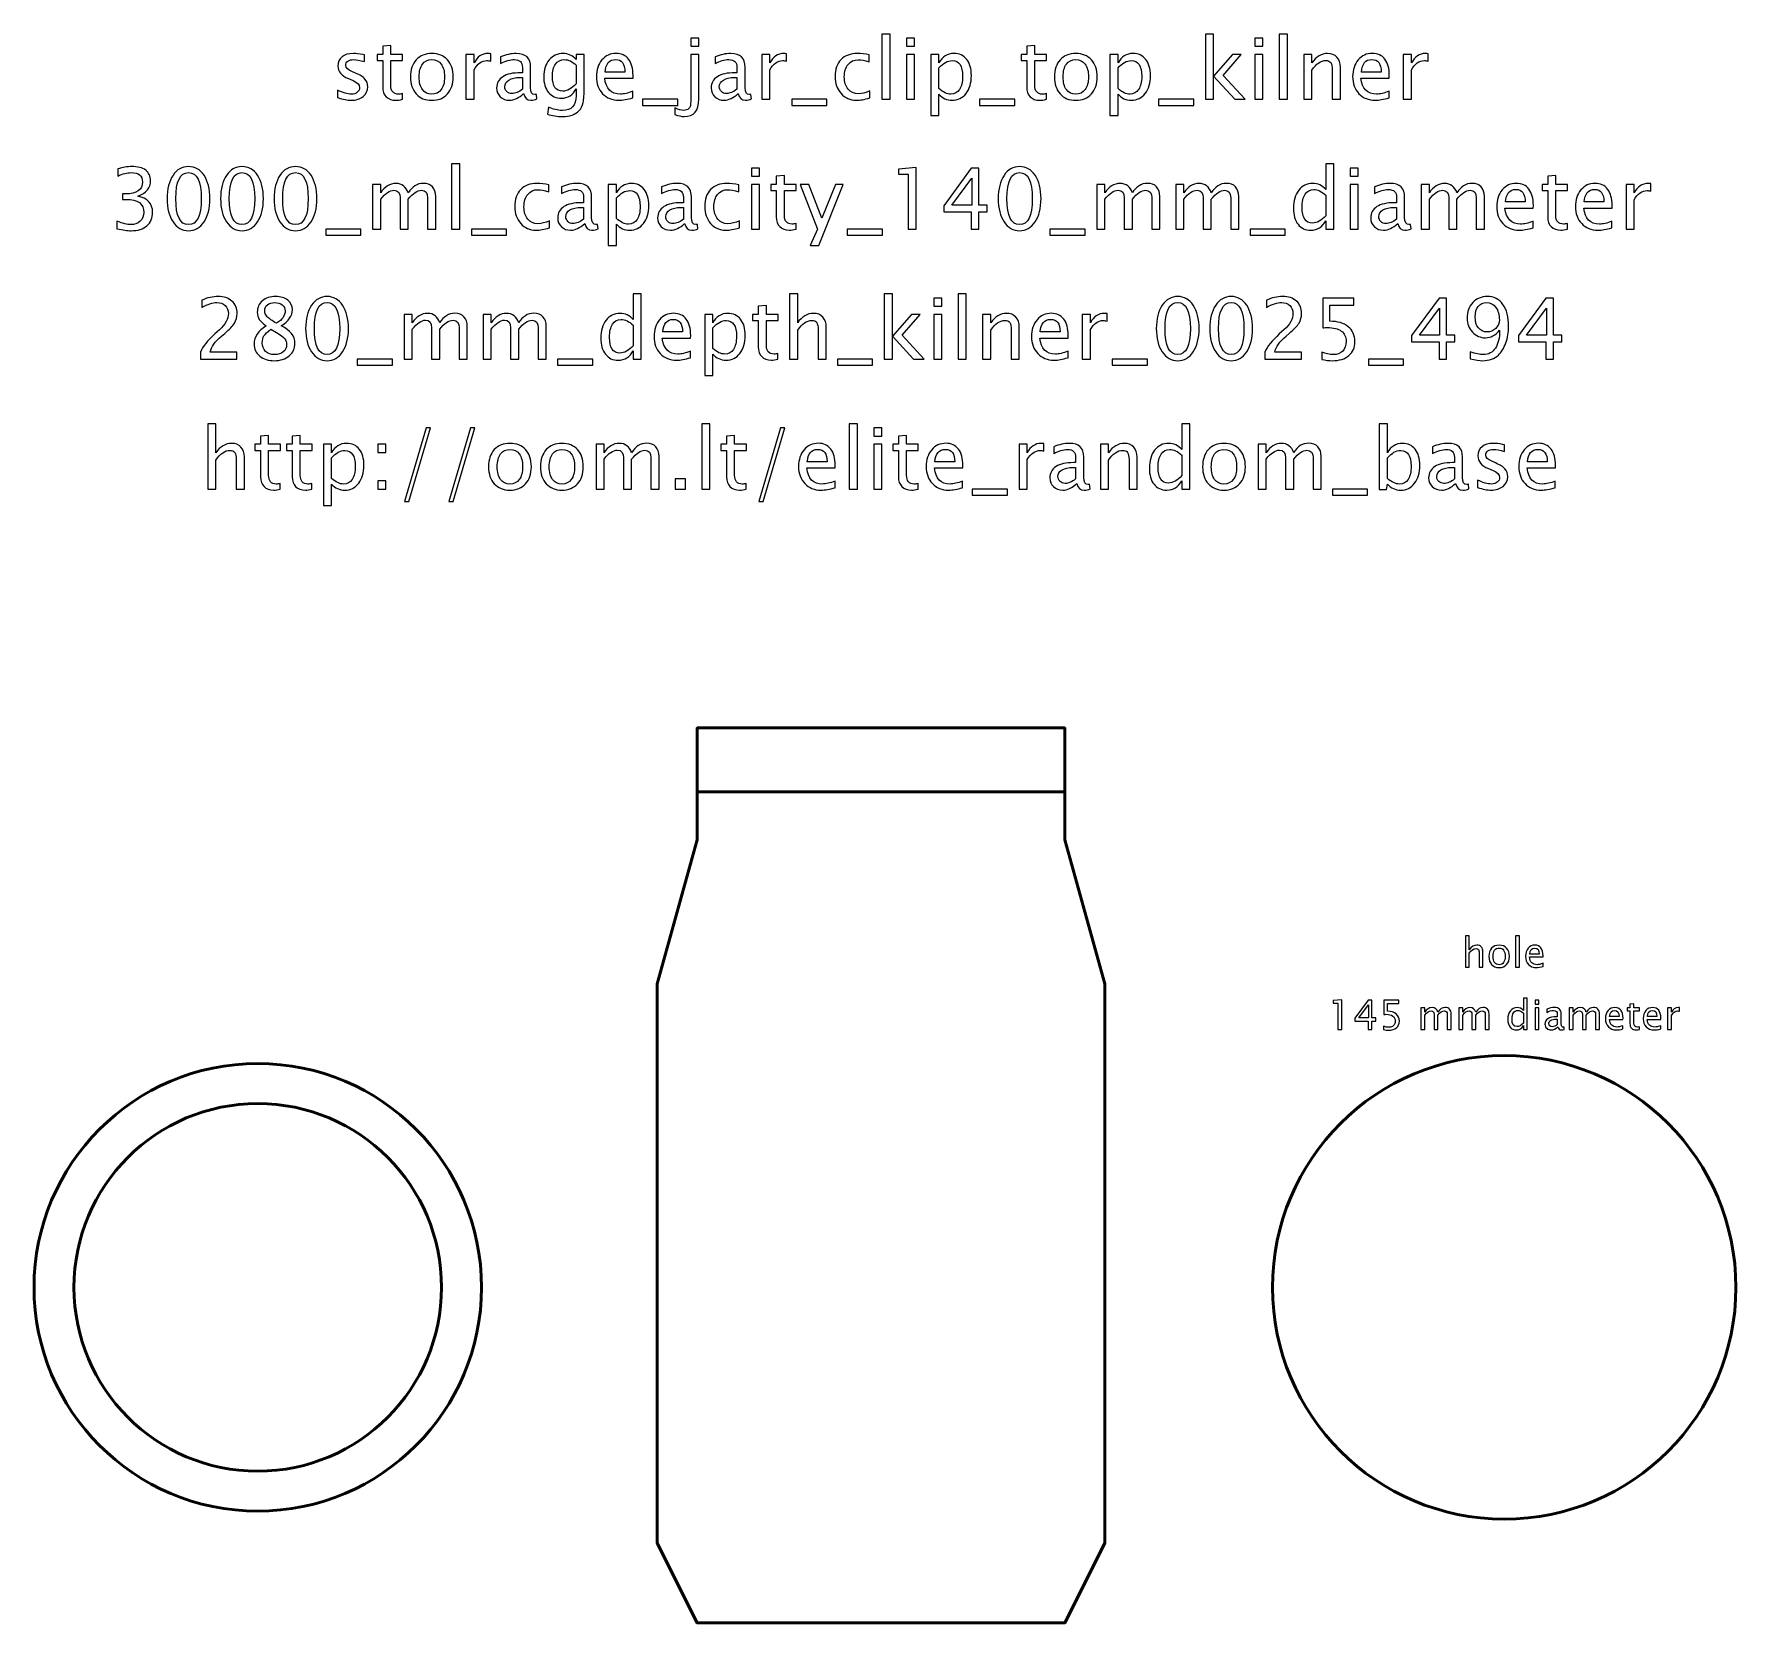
# Model space of a CAD drawing. Header units: centimetres. Extents: x -26.5 to 26.8, y -21 to 28.7.
import ezdxf

# ---------------------------------------------------------------- set-up
doc = ezdxf.new("R2010")
doc.units = ezdxf.units.CM
doc.header["$MEASUREMENT"] = 0
doc.layers.add('Layer 1', color=7, linetype='Continuous')

msp = doc.modelspace()

# ---------------------------------------------------------------- linework, layer by layer
at = {"layer": 'Layer 1', "lineweight": 53}
for centre, major_axis in [((-19.5, -10.5), (0, 7)), ((19.5, -10.5), (0, 7.25)), ((-19.5, -10.5), (0, 5.75))]:
    msp.add_ellipse(centre, major_axis=major_axis, ratio=1, dxfattribs=at)
at = {"layer": 'Layer 1'}
for points, knots in [([(-14.97447, 26.67088), (-15.05296, 26.64927), (-15.12131, 26.63869), (-15.17908, 26.63869), (-15.17908, 26.63869), (-15.30873, 26.63869), (-15.40971, 26.67573), (-15.48203, 26.74981), (-15.48203, 26.74981), (-15.55479, 26.8239), (-15.59095, 26.92664), (-15.59095, 27.0585), (-15.59095, 27.0585), (-15.59095, 27.0585), (-15.59095, 27.88223), (-15.59095, 27.88223), (-15.59095, 27.88223), (-15.59095, 27.88223), (-15.76645, 27.88223), (-15.76645, 27.88223), (-15.76645, 27.88223), (-15.76645, 27.88223), (-15.76645, 28.07273), (-15.76645, 28.07273), (-15.76645, 28.07273), (-15.76645, 28.07273), (-15.59095, 28.07273), (-15.59095, 28.07273), (-15.59095, 28.07273), (-15.59095, 28.07273), (-15.59095, 28.32629), (-15.59095, 28.32629), (-15.59095, 28.32629), (-15.59095, 28.32629), (-15.33695, 28.35054), (-15.33695, 28.35054), (-15.33695, 28.35054), (-15.33695, 28.35054), (-15.33695, 28.07273), (-15.33695, 28.07273), (-15.33695, 28.07273), (-15.33695, 28.07273), (-14.96918, 28.07273), (-14.96918, 28.07273), (-14.96918, 28.07273), (-14.96918, 28.07273), (-14.96918, 27.88223), (-14.96918, 27.88223), (-14.96918, 27.88223), (-14.96918, 27.88223), (-15.33695, 27.88223), (-15.33695, 27.88223), (-15.33695, 27.88223), (-15.33695, 27.88223), (-15.33695, 27.10436), (-15.33695, 27.10436), (-15.33695, 27.10436), (-15.33695, 26.92091), (-15.25713, 26.82919), (-15.09794, 26.82919), (-15.09794, 26.82919), (-15.06399, 26.82919), (-15.02298, 26.83492), (-14.97447, 26.84595), (-14.97447, 26.84595), (-14.97447, 26.84595), (-14.97447, 26.67088), (-14.97447, 26.67088)], [0, 0, 0, 0, 0.05555556, 0.05555556, 0.05555556, 0.05555556, 0.11111111, 0.11111111, 0.11111111, 0.11111111, 0.16666667, 0.16666667, 0.16666667, 0.16666667, 0.22222222, 0.22222222, 0.22222222, 0.22222222, 0.27777778, 0.27777778, 0.27777778, 0.27777778, 0.33333333, 0.33333333, 0.33333333, 0.33333333, 0.38888889, 0.38888889, 0.38888889, 0.38888889, 0.44444444, 0.44444444, 0.44444444, 0.44444444, 0.5, 0.5, 0.5, 0.5, 0.55555556, 0.55555556, 0.55555556, 0.55555556, 0.61111111, 0.61111111, 0.61111111, 0.61111111, 0.66666667, 0.66666667, 0.66666667, 0.66666667, 0.72222222, 0.72222222, 0.72222222, 0.72222222, 0.77777778, 0.77777778, 0.77777778, 0.77777778, 0.83333333, 0.83333333, 0.83333333, 0.83333333, 0.88888889, 0.88888889, 0.88888889, 0.88888889, 1, 1, 1, 1]), ([(-5.95396, 28.32938), (-5.95396, 28.32938), (-5.95396, 28.58338), (-5.95396, 28.58338), (-5.95396, 28.58338), (-5.95396, 28.58338), (-5.69996, 28.58338), (-5.69996, 28.58338), (-5.69996, 28.58338), (-5.69996, 28.58338), (-5.69996, 28.32938), (-5.69996, 28.32938), (-5.69996, 28.32938), (-5.69996, 28.32938), (-5.95396, 28.32938), (-5.95396, 28.32938)], [0, 0, 0, 0, 0.2, 0.2, 0.2, 0.2, 0.4, 0.4, 0.4, 0.4, 0.6, 0.6, 0.6, 0.6, 1, 1, 1, 1]), ([(0.03003, 26.67044), (0.03003, 26.67044), (0.03003, 28.71037), (0.03003, 28.71037), (0.03003, 28.71037), (0.03003, 28.71037), (0.28403, 28.71037), (0.28403, 28.71037), (0.28403, 28.71037), (0.28403, 28.71037), (0.28403, 26.67044), (0.28403, 26.67044), (0.28403, 26.67044), (0.28403, 26.67044), (0.03003, 26.67044), (0.03003, 26.67044)], [0, 0, 0, 0, 0.2, 0.2, 0.2, 0.2, 0.4, 0.4, 0.4, 0.4, 0.6, 0.6, 0.6, 0.6, 1, 1, 1, 1]), ([(0.79467, 28.32938), (0.79467, 28.32938), (0.79467, 28.58338), (0.79467, 28.58338), (0.79467, 28.58338), (0.79467, 28.58338), (1.04867, 28.58338), (1.04867, 28.58338), (1.04867, 28.58338), (1.04867, 28.58338), (1.04867, 28.32938), (1.04867, 28.32938), (1.04867, 28.32938), (1.04867, 28.32938), (0.79467, 28.32938), (0.79467, 28.32938)], [0, 0, 0, 0, 0.2, 0.2, 0.2, 0.2, 0.4, 0.4, 0.4, 0.4, 0.6, 0.6, 0.6, 0.6, 1, 1, 1, 1]), ([(5.17439, 26.67088), (5.0959, 26.64927), (5.02755, 26.63869), (4.96978, 26.63869), (4.96978, 26.63869), (4.84013, 26.63869), (4.73915, 26.67573), (4.66683, 26.74981), (4.66683, 26.74981), (4.59407, 26.8239), (4.55791, 26.92664), (4.55791, 27.0585), (4.55791, 27.0585), (4.55791, 27.0585), (4.55791, 27.88223), (4.55791, 27.88223), (4.55791, 27.88223), (4.55791, 27.88223), (4.38241, 27.88223), (4.38241, 27.88223), (4.38241, 27.88223), (4.38241, 27.88223), (4.38241, 28.07273), (4.38241, 28.07273), (4.38241, 28.07273), (4.38241, 28.07273), (4.55791, 28.07273), (4.55791, 28.07273), (4.55791, 28.07273), (4.55791, 28.07273), (4.55791, 28.32629), (4.55791, 28.32629), (4.55791, 28.32629), (4.55791, 28.32629), (4.81191, 28.35054), (4.81191, 28.35054), (4.81191, 28.35054), (4.81191, 28.35054), (4.81191, 28.07273), (4.81191, 28.07273), (4.81191, 28.07273), (4.81191, 28.07273), (5.17968, 28.07273), (5.17968, 28.07273), (5.17968, 28.07273), (5.17968, 28.07273), (5.17968, 27.88223), (5.17968, 27.88223), (5.17968, 27.88223), (5.17968, 27.88223), (4.81191, 27.88223), (4.81191, 27.88223), (4.81191, 27.88223), (4.81191, 27.88223), (4.81191, 27.10436), (4.81191, 27.10436), (4.81191, 27.10436), (4.81191, 26.92091), (4.89173, 26.82919), (5.05092, 26.82919), (5.05092, 26.82919), (5.08487, 26.82919), (5.12588, 26.83492), (5.17439, 26.84595), (5.17439, 26.84595), (5.17439, 26.84595), (5.17439, 26.67088), (5.17439, 26.67088)], [0, 0, 0, 0, 0.05555556, 0.05555556, 0.05555556, 0.05555556, 0.11111111, 0.11111111, 0.11111111, 0.11111111, 0.16666667, 0.16666667, 0.16666667, 0.16666667, 0.22222222, 0.22222222, 0.22222222, 0.22222222, 0.27777778, 0.27777778, 0.27777778, 0.27777778, 0.33333333, 0.33333333, 0.33333333, 0.33333333, 0.38888889, 0.38888889, 0.38888889, 0.38888889, 0.44444444, 0.44444444, 0.44444444, 0.44444444, 0.5, 0.5, 0.5, 0.5, 0.55555556, 0.55555556, 0.55555556, 0.55555556, 0.61111111, 0.61111111, 0.61111111, 0.61111111, 0.66666667, 0.66666667, 0.66666667, 0.66666667, 0.72222222, 0.72222222, 0.72222222, 0.72222222, 0.77777778, 0.77777778, 0.77777778, 0.77777778, 0.83333333, 0.83333333, 0.83333333, 0.83333333, 0.88888889, 0.88888889, 0.88888889, 0.88888889, 1, 1, 1, 1]), ([(10.15031, 26.67044), (10.15031, 26.67044), (10.15031, 28.71037), (10.15031, 28.71037), (10.15031, 28.71037), (10.15031, 28.71037), (10.40431, 28.71037), (10.40431, 28.71037), (10.40431, 28.71037), (10.40431, 28.71037), (10.40431, 27.39231), (10.40431, 27.39231), (10.40431, 27.39231), (10.40431, 27.39231), (10.99962, 28.07273), (10.99962, 28.07273), (10.99962, 28.07273), (10.99962, 28.07273), (11.27391, 28.07273), (11.27391, 28.07273), (11.27391, 28.07273), (11.27391, 28.07273), (10.70505, 27.41833), (10.70505, 27.41833), (10.70505, 27.41833), (10.70505, 27.41833), (11.39297, 26.67044), (11.39297, 26.67044), (11.39297, 26.67044), (11.39297, 26.67044), (11.06577, 26.67044), (11.06577, 26.67044), (11.06577, 26.67044), (11.06577, 26.67044), (10.40431, 27.38966), (10.40431, 27.38966), (10.40431, 27.38966), (10.40431, 27.38966), (10.40431, 26.67044), (10.40431, 26.67044), (10.40431, 26.67044), (10.40431, 26.67044), (10.15031, 26.67044), (10.15031, 26.67044)], [0, 0, 0, 0, 0.08333333, 0.08333333, 0.08333333, 0.08333333, 0.16666667, 0.16666667, 0.16666667, 0.16666667, 0.25, 0.25, 0.25, 0.25, 0.33333333, 0.33333333, 0.33333333, 0.33333333, 0.41666667, 0.41666667, 0.41666667, 0.41666667, 0.5, 0.5, 0.5, 0.5, 0.58333333, 0.58333333, 0.58333333, 0.58333333, 0.66666667, 0.66666667, 0.66666667, 0.66666667, 0.75, 0.75, 0.75, 0.75, 0.83333333, 0.83333333, 0.83333333, 0.83333333, 1, 1, 1, 1]), ([(11.6968, 28.32938), (11.6968, 28.32938), (11.6968, 28.58338), (11.6968, 28.58338), (11.6968, 28.58338), (11.6968, 28.58338), (11.9508, 28.58338), (11.9508, 28.58338), (11.9508, 28.58338), (11.9508, 28.58338), (11.9508, 28.32938), (11.9508, 28.32938), (11.9508, 28.32938), (11.9508, 28.32938), (11.6968, 28.32938), (11.6968, 28.32938)], [0, 0, 0, 0, 0.2, 0.2, 0.2, 0.2, 0.4, 0.4, 0.4, 0.4, 0.6, 0.6, 0.6, 0.6, 1, 1, 1, 1]), ([(12.46144, 26.67044), (12.46144, 26.67044), (12.46144, 28.71037), (12.46144, 28.71037), (12.46144, 28.71037), (12.46144, 28.71037), (12.71544, 28.71037), (12.71544, 28.71037), (12.71544, 28.71037), (12.71544, 28.71037), (12.71544, 26.67044), (12.71544, 26.67044), (12.71544, 26.67044), (12.71544, 26.67044), (12.46144, 26.67044), (12.46144, 26.67044)], [0, 0, 0, 0, 0.2, 0.2, 0.2, 0.2, 0.4, 0.4, 0.4, 0.4, 0.6, 0.6, 0.6, 0.6, 1, 1, 1, 1]), ([(-17.00073, 26.72071), (-17.00073, 26.72071), (-17.00073, 26.95354), (-17.00073, 26.95354), (-17.00073, 26.95354), (-16.83448, 26.87064), (-16.69029, 26.82919), (-16.56726, 26.82919), (-16.56726, 26.82919), (-16.49405, 26.82919), (-16.4332, 26.84903), (-16.38513, 26.88872), (-16.38513, 26.88872), (-16.33707, 26.92797), (-16.31282, 26.97736), (-16.31282, 27.03689), (-16.31282, 27.03689), (-16.31282, 27.12376), (-16.38028, 27.19564), (-16.51522, 27.25252), (-16.51522, 27.25252), (-16.51522, 27.25252), (-16.66383, 27.31558), (-16.66383, 27.31558), (-16.66383, 27.31558), (-16.88299, 27.40642), (-16.99279, 27.53783), (-16.99279, 27.70849), (-16.99279, 27.70849), (-16.99279, 27.83064), (-16.94958, 27.92677), (-16.86315, 27.99688), (-16.86315, 27.99688), (-16.77672, 28.067), (-16.6581, 28.10183), (-16.50772, 28.10183), (-16.50772, 28.10183), (-16.42967, 28.10183), (-16.33266, 28.09125), (-16.21757, 28.06964), (-16.21757, 28.06964), (-16.21757, 28.06964), (-16.16465, 28.0595), (-16.16465, 28.0595), (-16.16465, 28.0595), (-16.16465, 28.0595), (-16.16465, 27.84783), (-16.16465, 27.84783), (-16.16465, 27.84783), (-16.3062, 27.89017), (-16.41909, 27.91133), (-16.50332, 27.91133), (-16.50332, 27.91133), (-16.5774, 27.91133), (-16.63605, 27.89502), (-16.68059, 27.86283), (-16.68059, 27.86283), (-16.72468, 27.83064), (-16.74673, 27.78742), (-16.74673, 27.73318), (-16.74673, 27.73318), (-16.74673, 27.65689), (-16.685, 27.59207), (-16.56108, 27.5396), (-16.56108, 27.5396), (-16.56108, 27.5396), (-16.43893, 27.488), (-16.43893, 27.488), (-16.43893, 27.488), (-16.30047, 27.42979), (-16.20257, 27.36806), (-16.14525, 27.30323), (-16.14525, 27.30323), (-16.08748, 27.23841), (-16.05882, 27.15727), (-16.05882, 27.06026), (-16.05882, 27.06026), (-16.05882, 26.93723), (-16.10732, 26.83625), (-16.20478, 26.75731), (-16.20478, 26.75731), (-16.30179, 26.67838), (-16.42615, 26.63869), (-16.5774, 26.63869), (-16.5774, 26.63869), (-16.69381, 26.63869), (-16.83448, 26.66603), (-17.00073, 26.72071)], [0, 0, 0, 0, 0.04347826, 0.04347826, 0.04347826, 0.04347826, 0.08695652, 0.08695652, 0.08695652, 0.08695652, 0.13043478, 0.13043478, 0.13043478, 0.13043478, 0.17391304, 0.17391304, 0.17391304, 0.17391304, 0.2173913, 0.2173913, 0.2173913, 0.2173913, 0.26086957, 0.26086957, 0.26086957, 0.26086957, 0.30434783, 0.30434783, 0.30434783, 0.30434783, 0.34782609, 0.34782609, 0.34782609, 0.34782609, 0.39130435, 0.39130435, 0.39130435, 0.39130435, 0.43478261, 0.43478261, 0.43478261, 0.43478261, 0.47826087, 0.47826087, 0.47826087, 0.47826087, 0.52173913, 0.52173913, 0.52173913, 0.52173913, 0.56521739, 0.56521739, 0.56521739, 0.56521739, 0.60869565, 0.60869565, 0.60869565, 0.60869565, 0.65217391, 0.65217391, 0.65217391, 0.65217391, 0.69565217, 0.69565217, 0.69565217, 0.69565217, 0.73913043, 0.73913043, 0.73913043, 0.73913043, 0.7826087, 0.7826087, 0.7826087, 0.7826087, 0.82608696, 0.82608696, 0.82608696, 0.82608696, 0.86956522, 0.86956522, 0.86956522, 0.86956522, 0.91304348, 0.91304348, 0.91304348, 0.91304348, 1, 1, 1, 1]), ([(-14.05372, 26.63869), (-14.25965, 26.63869), (-14.42281, 26.70439), (-14.54276, 26.8358), (-14.54276, 26.8358), (-14.66314, 26.96721), (-14.72312, 27.14581), (-14.72312, 27.37114), (-14.72312, 27.37114), (-14.72312, 27.59604), (-14.66314, 27.77419), (-14.54276, 27.90516), (-14.54276, 27.90516), (-14.42281, 28.03613), (-14.25965, 28.10183), (-14.05372, 28.10183), (-14.05372, 28.10183), (-13.84779, 28.10183), (-13.68463, 28.03613), (-13.56468, 27.90516), (-13.56468, 27.90516), (-13.4443, 27.77419), (-13.38433, 27.59604), (-13.38433, 27.37114), (-13.38433, 27.37114), (-13.38433, 27.14581), (-13.4443, 26.96721), (-13.56468, 26.8358), (-13.56468, 26.8358), (-13.68463, 26.70439), (-13.84779, 26.63869), (-14.05372, 26.63869)], [0, 0, 0, 0, 0.11111111, 0.11111111, 0.11111111, 0.11111111, 0.22222222, 0.22222222, 0.22222222, 0.22222222, 0.33333333, 0.33333333, 0.33333333, 0.33333333, 0.44444444, 0.44444444, 0.44444444, 0.44444444, 0.55555556, 0.55555556, 0.55555556, 0.55555556, 0.66666667, 0.66666667, 0.66666667, 0.66666667, 0.77777778, 0.77777778, 0.77777778, 0.77777778, 1, 1, 1, 1]), ([(-14.05416, 26.82919), (-13.92848, 26.82919), (-13.83059, 26.87637), (-13.76092, 26.97118), (-13.76092, 26.97118), (-13.69168, 27.06555), (-13.65685, 27.19917), (-13.65685, 27.37114), (-13.65685, 27.37114), (-13.65685, 27.54268), (-13.69168, 27.67586), (-13.76092, 27.77022), (-13.76092, 27.77022), (-13.83059, 27.86415), (-13.92848, 27.91133), (-14.05416, 27.91133), (-14.05416, 27.91133), (-14.18028, 27.91133), (-14.27817, 27.86415), (-14.34697, 27.77022), (-14.34697, 27.77022), (-14.4162, 27.67586), (-14.45059, 27.54268), (-14.45059, 27.37114), (-14.45059, 27.37114), (-14.45059, 27.19917), (-14.4162, 27.06555), (-14.34697, 26.97118), (-14.34697, 26.97118), (-14.27817, 26.87637), (-14.18028, 26.82919), (-14.05416, 26.82919)], [0, 0, 0, 0, 0.11111111, 0.11111111, 0.11111111, 0.11111111, 0.22222222, 0.22222222, 0.22222222, 0.22222222, 0.33333333, 0.33333333, 0.33333333, 0.33333333, 0.44444444, 0.44444444, 0.44444444, 0.44444444, 0.55555556, 0.55555556, 0.55555556, 0.55555556, 0.66666667, 0.66666667, 0.66666667, 0.66666667, 0.77777778, 0.77777778, 0.77777778, 0.77777778, 1, 1, 1, 1]), ([(-12.98657, 26.67044), (-12.98657, 26.67044), (-12.98657, 28.07273), (-12.98657, 28.07273), (-12.98657, 28.07273), (-12.98657, 28.07273), (-12.73257, 28.07273), (-12.73257, 28.07273), (-12.73257, 28.07273), (-12.73257, 28.07273), (-12.73257, 27.80771), (-12.73257, 27.80771), (-12.73257, 27.80771), (-12.63159, 28.00394), (-12.48519, 28.10183), (-12.29292, 28.10183), (-12.29292, 28.10183), (-12.2669, 28.10183), (-12.23956, 28.09963), (-12.21134, 28.09522), (-12.21134, 28.09522), (-12.21134, 28.09522), (-12.21134, 27.85754), (-12.21134, 27.85754), (-12.21134, 27.85754), (-12.25544, 27.87209), (-12.29424, 27.87958), (-12.32776, 27.87958), (-12.32776, 27.87958), (-12.48915, 27.87958), (-12.62409, 27.78433), (-12.73257, 27.59339), (-12.73257, 27.59339), (-12.73257, 27.59339), (-12.73257, 26.67044), (-12.73257, 26.67044), (-12.73257, 26.67044), (-12.73257, 26.67044), (-12.98657, 26.67044), (-12.98657, 26.67044)], [0, 0, 0, 0, 0.09090909, 0.09090909, 0.09090909, 0.09090909, 0.18181818, 0.18181818, 0.18181818, 0.18181818, 0.27272727, 0.27272727, 0.27272727, 0.27272727, 0.36363636, 0.36363636, 0.36363636, 0.36363636, 0.45454545, 0.45454545, 0.45454545, 0.45454545, 0.54545455, 0.54545455, 0.54545455, 0.54545455, 0.63636364, 0.63636364, 0.63636364, 0.63636364, 0.72727273, 0.72727273, 0.72727273, 0.72727273, 0.81818182, 0.81818182, 0.81818182, 0.81818182, 1, 1, 1, 1]), ([(-11.18123, 26.84903), (-11.3338, 26.7088), (-11.48065, 26.63869), (-11.62176, 26.63869), (-11.62176, 26.63869), (-11.73773, 26.63869), (-11.83431, 26.67485), (-11.91059, 26.74761), (-11.91059, 26.74761), (-11.98732, 26.82037), (-12.02569, 26.91209), (-12.02569, 27.02278), (-12.02569, 27.02278), (-12.02569, 27.17579), (-11.96131, 27.29353), (-11.83254, 27.37555), (-11.83254, 27.37555), (-11.70378, 27.45757), (-11.51901, 27.49858), (-11.27824, 27.49858), (-11.27824, 27.49858), (-11.27824, 27.49858), (-11.21871, 27.49858), (-11.21871, 27.49858), (-11.21871, 27.49858), (-11.21871, 27.49858), (-11.21871, 27.66748), (-11.21871, 27.66748), (-11.21871, 27.66748), (-11.21871, 27.8302), (-11.30338, 27.91133), (-11.47315, 27.91133), (-11.47315, 27.91133), (-11.60456, 27.91133), (-11.74832, 27.86988), (-11.90398, 27.78698), (-11.90398, 27.78698), (-11.90398, 27.78698), (-11.90398, 27.996), (-11.90398, 27.996), (-11.90398, 27.996), (-11.73288, 28.06656), (-11.57149, 28.10183), (-11.42023, 28.10183), (-11.42023, 28.10183), (-11.26457, 28.10183), (-11.14948, 28.06656), (-11.07584, 27.99556), (-11.07584, 27.99556), (-11.00175, 27.92456), (-10.96471, 27.8152), (-10.96471, 27.66748), (-10.96471, 27.66748), (-10.96471, 27.66748), (-10.96471, 27.0338), (-10.96471, 27.0338), (-10.96471, 27.0338), (-10.96471, 26.88872), (-10.92017, 26.81596), (-10.83066, 26.81596), (-10.83066, 26.81596), (-10.81963, 26.81596), (-10.80332, 26.81772), (-10.78171, 26.82125), (-10.78171, 26.82125), (-10.78171, 26.82125), (-10.76363, 26.68014), (-10.76363, 26.68014), (-10.76363, 26.68014), (-10.82139, 26.65236), (-10.88489, 26.63869), (-10.95457, 26.63869), (-10.95457, 26.63869), (-11.07319, 26.63869), (-11.1486, 26.7088), (-11.18123, 26.84903)], [0, 0, 0, 0, 0.05, 0.05, 0.05, 0.05, 0.1, 0.1, 0.1, 0.1, 0.15, 0.15, 0.15, 0.15, 0.2, 0.2, 0.2, 0.2, 0.25, 0.25, 0.25, 0.25, 0.3, 0.3, 0.3, 0.3, 0.35, 0.35, 0.35, 0.35, 0.4, 0.4, 0.4, 0.4, 0.45, 0.45, 0.45, 0.45, 0.5, 0.5, 0.5, 0.5, 0.55, 0.55, 0.55, 0.55, 0.6, 0.6, 0.6, 0.6, 0.65, 0.65, 0.65, 0.65, 0.7, 0.7, 0.7, 0.7, 0.75, 0.75, 0.75, 0.75, 0.8, 0.8, 0.8, 0.8, 0.85, 0.85, 0.85, 0.85, 0.9, 0.9, 0.9, 0.9, 1, 1, 1, 1]), ([(-10.43775, 26.20477), (-10.43775, 26.20477), (-10.40776, 26.42438), (-10.40776, 26.42438), (-10.40776, 26.42438), (-10.26048, 26.35559), (-10.11452, 26.32119), (-9.97032, 26.32119), (-9.97032, 26.32119), (-9.68413, 26.32119), (-9.54081, 26.47288), (-9.54081, 26.77583), (-9.54081, 26.77583), (-9.54081, 26.77583), (-9.54081, 26.99632), (-9.54081, 26.99632), (-9.54081, 26.99632), (-9.58491, 26.90327), (-9.64753, 26.83139), (-9.72911, 26.7798), (-9.72911, 26.7798), (-9.81069, 26.72821), (-9.90153, 26.70219), (-10.00163, 26.70219), (-10.00163, 26.70219), (-10.1714, 26.70219), (-10.3059, 26.76304), (-10.40512, 26.88475), (-10.40512, 26.88475), (-10.50434, 27.00646), (-10.55417, 27.17138), (-10.55417, 27.37952), (-10.55417, 27.37952), (-10.55417, 27.59251), (-10.49772, 27.76625), (-10.38483, 27.90075), (-10.38483, 27.90075), (-10.2715, 28.03481), (-10.12554, 28.10183), (-9.94607, 28.10183), (-9.94607, 28.10183), (-9.78908, 28.10183), (-9.6537, 28.03833), (-9.54081, 27.91089), (-9.54081, 27.91089), (-9.54081, 27.91089), (-9.54081, 28.07273), (-9.54081, 28.07273), (-9.54081, 28.07273), (-9.54081, 28.07273), (-9.28681, 28.07273), (-9.28681, 28.07273), (-9.28681, 28.07273), (-9.28681, 28.07273), (-9.28681, 27.0532), (-9.28681, 27.0532), (-9.28681, 27.0532), (-9.28681, 26.83404), (-9.29828, 26.67176), (-9.32121, 26.56637), (-9.32121, 26.56637), (-9.3437, 26.46098), (-9.38691, 26.37455), (-9.44953, 26.30752), (-9.44953, 26.30752), (-9.56066, 26.18978), (-9.7344, 26.13069), (-9.97032, 26.13069), (-9.97032, 26.13069), (-10.13216, 26.13069), (-10.28782, 26.15539), (-10.43775, 26.20477)], [0, 0, 0, 0, 0.05263158, 0.05263158, 0.05263158, 0.05263158, 0.10526316, 0.10526316, 0.10526316, 0.10526316, 0.15789474, 0.15789474, 0.15789474, 0.15789474, 0.21052632, 0.21052632, 0.21052632, 0.21052632, 0.26315789, 0.26315789, 0.26315789, 0.26315789, 0.31578947, 0.31578947, 0.31578947, 0.31578947, 0.36842105, 0.36842105, 0.36842105, 0.36842105, 0.42105263, 0.42105263, 0.42105263, 0.42105263, 0.47368421, 0.47368421, 0.47368421, 0.47368421, 0.52631579, 0.52631579, 0.52631579, 0.52631579, 0.57894737, 0.57894737, 0.57894737, 0.57894737, 0.63157895, 0.63157895, 0.63157895, 0.63157895, 0.68421053, 0.68421053, 0.68421053, 0.68421053, 0.73684211, 0.73684211, 0.73684211, 0.73684211, 0.78947368, 0.78947368, 0.78947368, 0.78947368, 0.84210526, 0.84210526, 0.84210526, 0.84210526, 0.89473684, 0.89473684, 0.89473684, 0.89473684, 1, 1, 1, 1]), ([(-9.54081, 27.15551), (-9.54081, 27.15551), (-9.54081, 27.73715), (-9.54081, 27.73715), (-9.54081, 27.73715), (-9.65282, 27.85313), (-9.77497, 27.91133), (-9.90682, 27.91133), (-9.90682, 27.91133), (-10.02412, 27.91133), (-10.11584, 27.86459), (-10.18199, 27.77066), (-10.18199, 27.77066), (-10.24857, 27.67718), (-10.28164, 27.54709), (-10.28164, 27.38129), (-10.28164, 27.38129), (-10.28164, 27.07657), (-10.17361, 26.92444), (-9.95709, 26.92444), (-9.95709, 26.92444), (-9.80981, 26.92444), (-9.6709, 27.00161), (-9.54081, 27.15551)], [0, 0, 0, 0, 0.14285714, 0.14285714, 0.14285714, 0.14285714, 0.28571429, 0.28571429, 0.28571429, 0.28571429, 0.42857143, 0.42857143, 0.42857143, 0.42857143, 0.57142857, 0.57142857, 0.57142857, 0.57142857, 0.71428571, 0.71428571, 0.71428571, 0.71428571, 1, 1, 1, 1]), ([(-7.76414, 26.71542), (-7.9348, 26.66427), (-8.08076, 26.63869), (-8.20247, 26.63869), (-8.20247, 26.63869), (-8.41017, 26.63869), (-8.57906, 26.70748), (-8.70914, 26.84462), (-8.70914, 26.84462), (-8.83923, 26.98177), (-8.9045, 27.15948), (-8.9045, 27.3782), (-8.9045, 27.3782), (-8.9045, 27.59031), (-8.84717, 27.76449), (-8.73208, 27.90075), (-8.73208, 27.90075), (-8.61698, 28.03657), (-8.4697, 28.10448), (-8.29022, 28.10448), (-8.29022, 28.10448), (-8.12045, 28.10448), (-7.98904, 28.04407), (-7.89643, 27.92324), (-7.89643, 27.92324), (-7.80383, 27.80241), (-7.75753, 27.63132), (-7.75753, 27.40951), (-7.75753, 27.40951), (-7.75753, 27.40951), (-7.75885, 27.3319), (-7.75885, 27.3319), (-7.75885, 27.3319), (-7.75885, 27.3319), (-8.6452, 27.3319), (-8.6452, 27.3319), (-8.6452, 27.3319), (-8.60816, 26.99676), (-8.44456, 26.82919), (-8.15484, 26.82919), (-8.15484, 26.82919), (-8.04857, 26.82919), (-7.91848, 26.85918), (-7.76414, 26.91915), (-7.76414, 26.91915), (-7.76414, 26.91915), (-7.76414, 26.71542), (-7.76414, 26.71542)], [0, 0, 0, 0, 0.07692308, 0.07692308, 0.07692308, 0.07692308, 0.15384615, 0.15384615, 0.15384615, 0.15384615, 0.23076923, 0.23076923, 0.23076923, 0.23076923, 0.30769231, 0.30769231, 0.30769231, 0.30769231, 0.38461538, 0.38461538, 0.38461538, 0.38461538, 0.46153846, 0.46153846, 0.46153846, 0.46153846, 0.53846154, 0.53846154, 0.53846154, 0.53846154, 0.61538462, 0.61538462, 0.61538462, 0.61538462, 0.69230769, 0.69230769, 0.69230769, 0.69230769, 0.76923077, 0.76923077, 0.76923077, 0.76923077, 0.84615385, 0.84615385, 0.84615385, 0.84615385, 1, 1, 1, 1]), ([(-8.63197, 27.5224), (-8.63197, 27.5224), (-8.01285, 27.5224), (-8.01285, 27.5224), (-8.01285, 27.5224), (-8.01285, 27.78345), (-8.11031, 27.91398), (-8.30477, 27.91398), (-8.30477, 27.91398), (-8.50057, 27.91398), (-8.60949, 27.78345), (-8.63197, 27.5224)], [0, 0, 0, 0, 0.25, 0.25, 0.25, 0.25, 0.5, 0.5, 0.5, 0.5, 1, 1, 1, 1]), ([(-6.44873, 26.19419), (-6.44873, 26.19419), (-6.44873, 26.39792), (-6.44873, 26.39792), (-6.44873, 26.39792), (-6.32966, 26.34677), (-6.23882, 26.32119), (-6.17665, 26.32119), (-6.17665, 26.32119), (-6.10609, 26.32119), (-6.05097, 26.34015), (-6.01217, 26.37808), (-6.01217, 26.37808), (-5.98615, 26.40365), (-5.97027, 26.4332), (-5.96366, 26.46583), (-5.96366, 26.46583), (-5.95704, 26.49846), (-5.95396, 26.56681), (-5.95396, 26.67088), (-5.95396, 26.67088), (-5.95396, 26.67088), (-5.95396, 28.07273), (-5.95396, 28.07273), (-5.95396, 28.07273), (-5.95396, 28.07273), (-5.69996, 28.07273), (-5.69996, 28.07273), (-5.69996, 28.07273), (-5.69996, 28.07273), (-5.69996, 26.67132), (-5.69996, 26.67132), (-5.69996, 26.67132), (-5.69996, 26.31105), (-5.85209, 26.13069), (-6.1568, 26.13069), (-6.1568, 26.13069), (-6.2472, 26.13069), (-6.34466, 26.15186), (-6.44873, 26.19419)], [0, 0, 0, 0, 0.09090909, 0.09090909, 0.09090909, 0.09090909, 0.18181818, 0.18181818, 0.18181818, 0.18181818, 0.27272727, 0.27272727, 0.27272727, 0.27272727, 0.36363636, 0.36363636, 0.36363636, 0.36363636, 0.45454545, 0.45454545, 0.45454545, 0.45454545, 0.54545455, 0.54545455, 0.54545455, 0.54545455, 0.63636364, 0.63636364, 0.63636364, 0.63636364, 0.72727273, 0.72727273, 0.72727273, 0.72727273, 0.81818182, 0.81818182, 0.81818182, 0.81818182, 1, 1, 1, 1]), ([(-4.46877, 26.84903), (-4.62134, 26.7088), (-4.76819, 26.63869), (-4.9093, 26.63869), (-4.9093, 26.63869), (-5.02527, 26.63869), (-5.12185, 26.67485), (-5.19813, 26.74761), (-5.19813, 26.74761), (-5.27486, 26.82037), (-5.31323, 26.91209), (-5.31323, 27.02278), (-5.31323, 27.02278), (-5.31323, 27.17579), (-5.24885, 27.29353), (-5.12008, 27.37555), (-5.12008, 27.37555), (-4.99132, 27.45757), (-4.80655, 27.49858), (-4.56578, 27.49858), (-4.56578, 27.49858), (-4.56578, 27.49858), (-4.50625, 27.49858), (-4.50625, 27.49858), (-4.50625, 27.49858), (-4.50625, 27.49858), (-4.50625, 27.66748), (-4.50625, 27.66748), (-4.50625, 27.66748), (-4.50625, 27.8302), (-4.59092, 27.91133), (-4.76069, 27.91133), (-4.76069, 27.91133), (-4.8921, 27.91133), (-5.03586, 27.86988), (-5.19152, 27.78698), (-5.19152, 27.78698), (-5.19152, 27.78698), (-5.19152, 27.996), (-5.19152, 27.996), (-5.19152, 27.996), (-5.02042, 28.06656), (-4.85903, 28.10183), (-4.70777, 28.10183), (-4.70777, 28.10183), (-4.55211, 28.10183), (-4.43702, 28.06656), (-4.36338, 27.99556), (-4.36338, 27.99556), (-4.28929, 27.92456), (-4.25225, 27.8152), (-4.25225, 27.66748), (-4.25225, 27.66748), (-4.25225, 27.66748), (-4.25225, 27.0338), (-4.25225, 27.0338), (-4.25225, 27.0338), (-4.25225, 26.88872), (-4.20771, 26.81596), (-4.1182, 26.81596), (-4.1182, 26.81596), (-4.10717, 26.81596), (-4.09086, 26.81772), (-4.06925, 26.82125), (-4.06925, 26.82125), (-4.06925, 26.82125), (-4.05117, 26.68014), (-4.05117, 26.68014), (-4.05117, 26.68014), (-4.10893, 26.65236), (-4.17243, 26.63869), (-4.24211, 26.63869), (-4.24211, 26.63869), (-4.36073, 26.63869), (-4.43614, 26.7088), (-4.46877, 26.84903)], [0, 0, 0, 0, 0.05, 0.05, 0.05, 0.05, 0.1, 0.1, 0.1, 0.1, 0.15, 0.15, 0.15, 0.15, 0.2, 0.2, 0.2, 0.2, 0.25, 0.25, 0.25, 0.25, 0.3, 0.3, 0.3, 0.3, 0.35, 0.35, 0.35, 0.35, 0.4, 0.4, 0.4, 0.4, 0.45, 0.45, 0.45, 0.45, 0.5, 0.5, 0.5, 0.5, 0.55, 0.55, 0.55, 0.55, 0.6, 0.6, 0.6, 0.6, 0.65, 0.65, 0.65, 0.65, 0.7, 0.7, 0.7, 0.7, 0.75, 0.75, 0.75, 0.75, 0.8, 0.8, 0.8, 0.8, 0.85, 0.85, 0.85, 0.85, 0.9, 0.9, 0.9, 0.9, 1, 1, 1, 1]), ([(-3.73058, 26.67044), (-3.73058, 26.67044), (-3.73058, 28.07273), (-3.73058, 28.07273), (-3.73058, 28.07273), (-3.73058, 28.07273), (-3.47658, 28.07273), (-3.47658, 28.07273), (-3.47658, 28.07273), (-3.47658, 28.07273), (-3.47658, 27.80771), (-3.47658, 27.80771), (-3.47658, 27.80771), (-3.3756, 28.00394), (-3.2292, 28.10183), (-3.03693, 28.10183), (-3.03693, 28.10183), (-3.01091, 28.10183), (-2.98357, 28.09963), (-2.95535, 28.09522), (-2.95535, 28.09522), (-2.95535, 28.09522), (-2.95535, 27.85754), (-2.95535, 27.85754), (-2.95535, 27.85754), (-2.99945, 27.87209), (-3.03825, 27.87958), (-3.07177, 27.87958), (-3.07177, 27.87958), (-3.23316, 27.87958), (-3.3681, 27.78433), (-3.47658, 27.59339), (-3.47658, 27.59339), (-3.47658, 27.59339), (-3.47658, 26.67044), (-3.47658, 26.67044), (-3.47658, 26.67044), (-3.47658, 26.67044), (-3.73058, 26.67044), (-3.73058, 26.67044)], [0, 0, 0, 0, 0.09090909, 0.09090909, 0.09090909, 0.09090909, 0.18181818, 0.18181818, 0.18181818, 0.18181818, 0.27272727, 0.27272727, 0.27272727, 0.27272727, 0.36363636, 0.36363636, 0.36363636, 0.36363636, 0.45454545, 0.45454545, 0.45454545, 0.45454545, 0.54545455, 0.54545455, 0.54545455, 0.54545455, 0.63636364, 0.63636364, 0.63636364, 0.63636364, 0.72727273, 0.72727273, 0.72727273, 0.72727273, 0.81818182, 0.81818182, 0.81818182, 0.81818182, 1, 1, 1, 1]), ([(-0.35141, 26.71277), (-0.5159, 26.66338), (-0.65789, 26.63869), (-0.77739, 26.63869), (-0.77739, 26.63869), (-0.96701, 26.63869), (-1.124, 26.7088), (-1.24879, 26.84859), (-1.24879, 26.84859), (-1.37359, 26.98882), (-1.43621, 27.16565), (-1.43621, 27.37864), (-1.43621, 27.37864), (-1.43621, 27.60618), (-1.37447, 27.78389), (-1.251, 27.91089), (-1.251, 27.91089), (-1.12753, 28.03833), (-0.95511, 28.10183), (-0.73374, 28.10183), (-0.73374, 28.10183), (-0.62482, 28.10183), (-0.50223, 28.08684), (-0.36729, 28.05685), (-0.36729, 28.05685), (-0.36729, 28.05685), (-0.36729, 27.84254), (-0.36729, 27.84254), (-0.36729, 27.84254), (-0.51061, 27.88488), (-0.62746, 27.90604), (-0.71742, 27.90604), (-0.71742, 27.90604), (-0.84795, 27.90604), (-0.95246, 27.85709), (-1.03051, 27.75964), (-1.03051, 27.75964), (-1.10856, 27.66219), (-1.14781, 27.5321), (-1.14781, 27.36982), (-1.14781, 27.36982), (-1.14781, 27.21239), (-1.10724, 27.08539), (-1.02654, 26.98794), (-1.02654, 26.98794), (-0.94584, 26.89093), (-0.84045, 26.84242), (-0.70948, 26.84242), (-0.70948, 26.84242), (-0.59351, 26.84242), (-0.47445, 26.87241), (-0.35141, 26.93238), (-0.35141, 26.93238), (-0.35141, 26.93238), (-0.35141, 26.71277), (-0.35141, 26.71277)], [0, 0, 0, 0, 0.06666667, 0.06666667, 0.06666667, 0.06666667, 0.13333333, 0.13333333, 0.13333333, 0.13333333, 0.2, 0.2, 0.2, 0.2, 0.26666667, 0.26666667, 0.26666667, 0.26666667, 0.33333333, 0.33333333, 0.33333333, 0.33333333, 0.4, 0.4, 0.4, 0.4, 0.46666667, 0.46666667, 0.46666667, 0.46666667, 0.53333333, 0.53333333, 0.53333333, 0.53333333, 0.6, 0.6, 0.6, 0.6, 0.66666667, 0.66666667, 0.66666667, 0.66666667, 0.73333333, 0.73333333, 0.73333333, 0.73333333, 0.8, 0.8, 0.8, 0.8, 0.86666667, 0.86666667, 0.86666667, 0.86666667, 1, 1, 1, 1]), ([(0.79467, 26.67044), (0.79467, 26.67044), (0.79467, 28.07273), (0.79467, 28.07273), (0.79467, 28.07273), (0.79467, 28.07273), (1.04867, 28.07273), (1.04867, 28.07273), (1.04867, 28.07273), (1.04867, 28.07273), (1.04867, 26.67044), (1.04867, 26.67044), (1.04867, 26.67044), (1.04867, 26.67044), (0.79467, 26.67044), (0.79467, 26.67044)], [0, 0, 0, 0, 0.2, 0.2, 0.2, 0.2, 0.4, 0.4, 0.4, 0.4, 0.6, 0.6, 0.6, 0.6, 1, 1, 1, 1]), ([(1.55931, 26.15979), (1.55931, 26.15979), (1.55931, 28.07273), (1.55931, 28.07273), (1.55931, 28.07273), (1.55931, 28.07273), (1.81331, 28.07273), (1.81331, 28.07273), (1.81331, 28.07273), (1.81331, 28.07273), (1.81331, 27.80771), (1.81331, 27.80771), (1.81331, 27.80771), (1.91738, 28.00394), (2.07392, 28.10183), (2.2825, 28.10183), (2.2825, 28.10183), (2.4514, 28.10183), (2.58413, 28.04054), (2.68114, 27.91751), (2.68114, 27.91751), (2.77816, 27.79448), (2.82666, 27.62647), (2.82666, 27.41348), (2.82666, 27.41348), (2.82666, 27.18153), (2.77154, 26.99411), (2.66174, 26.85212), (2.66174, 26.85212), (2.55194, 26.70969), (2.4073, 26.63869), (2.22826, 26.63869), (2.22826, 26.63869), (2.06202, 26.63869), (1.92355, 26.70219), (1.81331, 26.82963), (1.81331, 26.82963), (1.81331, 26.82963), (1.81331, 26.15979), (1.81331, 26.15979), (1.81331, 26.15979), (1.81331, 26.15979), (1.55931, 26.15979), (1.55931, 26.15979)], [0, 0, 0, 0, 0.08333333, 0.08333333, 0.08333333, 0.08333333, 0.16666667, 0.16666667, 0.16666667, 0.16666667, 0.25, 0.25, 0.25, 0.25, 0.33333333, 0.33333333, 0.33333333, 0.33333333, 0.41666667, 0.41666667, 0.41666667, 0.41666667, 0.5, 0.5, 0.5, 0.5, 0.58333333, 0.58333333, 0.58333333, 0.58333333, 0.66666667, 0.66666667, 0.66666667, 0.66666667, 0.75, 0.75, 0.75, 0.75, 0.83333333, 0.83333333, 0.83333333, 0.83333333, 1, 1, 1, 1]), ([(1.81331, 27.0047), (1.94428, 26.88784), (2.06907, 26.82919), (2.18769, 26.82919), (2.18769, 26.82919), (2.30455, 26.82919), (2.39495, 26.87814), (2.45845, 26.97559), (2.45845, 26.97559), (2.52239, 27.07305), (2.55414, 27.21019), (2.55414, 27.38746), (2.55414, 27.38746), (2.55414, 27.71554), (2.44566, 27.87958), (2.2287, 27.87958), (2.2287, 27.87958), (2.08671, 27.87958), (1.94825, 27.80286), (1.81331, 27.64896), (1.81331, 27.64896), (1.81331, 27.64896), (1.81331, 27.0047), (1.81331, 27.0047)], [0, 0, 0, 0, 0.14285714, 0.14285714, 0.14285714, 0.14285714, 0.28571429, 0.28571429, 0.28571429, 0.28571429, 0.42857143, 0.42857143, 0.42857143, 0.42857143, 0.57142857, 0.57142857, 0.57142857, 0.57142857, 0.71428571, 0.71428571, 0.71428571, 0.71428571, 1, 1, 1, 1]), ([(6.09514, 26.63869), (5.88921, 26.63869), (5.72605, 26.70439), (5.6061, 26.8358), (5.6061, 26.8358), (5.48572, 26.96721), (5.42574, 27.14581), (5.42574, 27.37114), (5.42574, 27.37114), (5.42574, 27.59604), (5.48572, 27.77419), (5.6061, 27.90516), (5.6061, 27.90516), (5.72605, 28.03613), (5.88921, 28.10183), (6.09514, 28.10183), (6.09514, 28.10183), (6.30107, 28.10183), (6.46423, 28.03613), (6.58418, 27.90516), (6.58418, 27.90516), (6.70456, 27.77419), (6.76453, 27.59604), (6.76453, 27.37114), (6.76453, 27.37114), (6.76453, 27.14581), (6.70456, 26.96721), (6.58418, 26.8358), (6.58418, 26.8358), (6.46423, 26.70439), (6.30107, 26.63869), (6.09514, 26.63869)], [0, 0, 0, 0, 0.11111111, 0.11111111, 0.11111111, 0.11111111, 0.22222222, 0.22222222, 0.22222222, 0.22222222, 0.33333333, 0.33333333, 0.33333333, 0.33333333, 0.44444444, 0.44444444, 0.44444444, 0.44444444, 0.55555556, 0.55555556, 0.55555556, 0.55555556, 0.66666667, 0.66666667, 0.66666667, 0.66666667, 0.77777778, 0.77777778, 0.77777778, 0.77777778, 1, 1, 1, 1]), ([(6.0947, 26.82919), (6.22038, 26.82919), (6.31827, 26.87637), (6.38794, 26.97118), (6.38794, 26.97118), (6.45718, 27.06555), (6.49201, 27.19917), (6.49201, 27.37114), (6.49201, 27.37114), (6.49201, 27.54268), (6.45718, 27.67586), (6.38794, 27.77022), (6.38794, 27.77022), (6.31827, 27.86415), (6.22038, 27.91133), (6.0947, 27.91133), (6.0947, 27.91133), (5.96858, 27.91133), (5.87069, 27.86415), (5.80189, 27.77022), (5.80189, 27.77022), (5.73266, 27.67586), (5.69827, 27.54268), (5.69827, 27.37114), (5.69827, 27.37114), (5.69827, 27.19917), (5.73266, 27.06555), (5.80189, 26.97118), (5.80189, 26.97118), (5.87069, 26.87637), (5.96858, 26.82919), (6.0947, 26.82919)], [0, 0, 0, 0, 0.11111111, 0.11111111, 0.11111111, 0.11111111, 0.22222222, 0.22222222, 0.22222222, 0.22222222, 0.33333333, 0.33333333, 0.33333333, 0.33333333, 0.44444444, 0.44444444, 0.44444444, 0.44444444, 0.55555556, 0.55555556, 0.55555556, 0.55555556, 0.66666667, 0.66666667, 0.66666667, 0.66666667, 0.77777778, 0.77777778, 0.77777778, 0.77777778, 1, 1, 1, 1]), ([(7.16229, 26.15979), (7.16229, 26.15979), (7.16229, 28.07273), (7.16229, 28.07273), (7.16229, 28.07273), (7.16229, 28.07273), (7.41629, 28.07273), (7.41629, 28.07273), (7.41629, 28.07273), (7.41629, 28.07273), (7.41629, 27.80771), (7.41629, 27.80771), (7.41629, 27.80771), (7.52036, 28.00394), (7.6769, 28.10183), (7.88548, 28.10183), (7.88548, 28.10183), (8.05438, 28.10183), (8.18711, 28.04054), (8.28412, 27.91751), (8.28412, 27.91751), (8.38114, 27.79448), (8.42964, 27.62647), (8.42964, 27.41348), (8.42964, 27.41348), (8.42964, 27.18153), (8.37452, 26.99411), (8.26472, 26.85212), (8.26472, 26.85212), (8.15492, 26.70969), (8.01028, 26.63869), (7.83124, 26.63869), (7.83124, 26.63869), (7.665, 26.63869), (7.52653, 26.70219), (7.41629, 26.82963), (7.41629, 26.82963), (7.41629, 26.82963), (7.41629, 26.15979), (7.41629, 26.15979), (7.41629, 26.15979), (7.41629, 26.15979), (7.16229, 26.15979), (7.16229, 26.15979)], [0, 0, 0, 0, 0.08333333, 0.08333333, 0.08333333, 0.08333333, 0.16666667, 0.16666667, 0.16666667, 0.16666667, 0.25, 0.25, 0.25, 0.25, 0.33333333, 0.33333333, 0.33333333, 0.33333333, 0.41666667, 0.41666667, 0.41666667, 0.41666667, 0.5, 0.5, 0.5, 0.5, 0.58333333, 0.58333333, 0.58333333, 0.58333333, 0.66666667, 0.66666667, 0.66666667, 0.66666667, 0.75, 0.75, 0.75, 0.75, 0.83333333, 0.83333333, 0.83333333, 0.83333333, 1, 1, 1, 1]), ([(7.41629, 27.0047), (7.54726, 26.88784), (7.67205, 26.82919), (7.79067, 26.82919), (7.79067, 26.82919), (7.90753, 26.82919), (7.99793, 26.87814), (8.06143, 26.97559), (8.06143, 26.97559), (8.12537, 27.07305), (8.15712, 27.21019), (8.15712, 27.38746), (8.15712, 27.38746), (8.15712, 27.71554), (8.04864, 27.87958), (7.83168, 27.87958), (7.83168, 27.87958), (7.68969, 27.87958), (7.55123, 27.80286), (7.41629, 27.64896), (7.41629, 27.64896), (7.41629, 27.64896), (7.41629, 27.0047), (7.41629, 27.0047)], [0, 0, 0, 0, 0.14285714, 0.14285714, 0.14285714, 0.14285714, 0.28571429, 0.28571429, 0.28571429, 0.28571429, 0.42857143, 0.42857143, 0.42857143, 0.42857143, 0.57142857, 0.57142857, 0.57142857, 0.57142857, 0.71428571, 0.71428571, 0.71428571, 0.71428571, 1, 1, 1, 1]), ([(11.6968, 26.67044), (11.6968, 26.67044), (11.6968, 28.07273), (11.6968, 28.07273), (11.6968, 28.07273), (11.6968, 28.07273), (11.9508, 28.07273), (11.9508, 28.07273), (11.9508, 28.07273), (11.9508, 28.07273), (11.9508, 26.67044), (11.9508, 26.67044), (11.9508, 26.67044), (11.9508, 26.67044), (11.6968, 26.67044), (11.6968, 26.67044)], [0, 0, 0, 0, 0.2, 0.2, 0.2, 0.2, 0.4, 0.4, 0.4, 0.4, 0.6, 0.6, 0.6, 0.6, 1, 1, 1, 1]), ([(13.22608, 26.67044), (13.22608, 26.67044), (13.22608, 28.07273), (13.22608, 28.07273), (13.22608, 28.07273), (13.22608, 28.07273), (13.48008, 28.07273), (13.48008, 28.07273), (13.48008, 28.07273), (13.48008, 28.07273), (13.48008, 27.80771), (13.48008, 27.80771), (13.48008, 27.80771), (13.61458, 28.00394), (13.7795, 28.10183), (13.97441, 28.10183), (13.97441, 28.10183), (14.097, 28.10183), (14.19445, 28.06347), (14.26633, 27.9863), (14.26633, 27.9863), (14.33821, 27.90957), (14.37437, 27.80594), (14.37437, 27.6763), (14.37437, 27.6763), (14.37437, 27.6763), (14.37437, 26.67044), (14.37437, 26.67044), (14.37437, 26.67044), (14.37437, 26.67044), (14.12037, 26.67044), (14.12037, 26.67044), (14.12037, 26.67044), (14.12037, 26.67044), (14.12037, 27.59339), (14.12037, 27.59339), (14.12037, 27.59339), (14.12037, 27.69746), (14.10494, 27.77155), (14.07451, 27.81564), (14.07451, 27.81564), (14.04364, 27.86018), (13.99293, 27.88223), (13.92193, 27.88223), (13.92193, 27.88223), (13.76583, 27.88223), (13.61854, 27.78037), (13.48008, 27.57664), (13.48008, 27.57664), (13.48008, 27.57664), (13.48008, 26.67044), (13.48008, 26.67044), (13.48008, 26.67044), (13.48008, 26.67044), (13.22608, 26.67044), (13.22608, 26.67044)], [0, 0, 0, 0, 0.06666667, 0.06666667, 0.06666667, 0.06666667, 0.13333333, 0.13333333, 0.13333333, 0.13333333, 0.2, 0.2, 0.2, 0.2, 0.26666667, 0.26666667, 0.26666667, 0.26666667, 0.33333333, 0.33333333, 0.33333333, 0.33333333, 0.4, 0.4, 0.4, 0.4, 0.46666667, 0.46666667, 0.46666667, 0.46666667, 0.53333333, 0.53333333, 0.53333333, 0.53333333, 0.6, 0.6, 0.6, 0.6, 0.66666667, 0.66666667, 0.66666667, 0.66666667, 0.73333333, 0.73333333, 0.73333333, 0.73333333, 0.8, 0.8, 0.8, 0.8, 0.86666667, 0.86666667, 0.86666667, 0.86666667, 1, 1, 1, 1]), ([(15.89749, 26.71542), (15.72683, 26.66427), (15.58087, 26.63869), (15.45916, 26.63869), (15.45916, 26.63869), (15.25146, 26.63869), (15.08257, 26.70748), (14.95249, 26.84462), (14.95249, 26.84462), (14.8224, 26.98177), (14.75713, 27.15948), (14.75713, 27.3782), (14.75713, 27.3782), (14.75713, 27.59031), (14.81446, 27.76449), (14.92955, 27.90075), (14.92955, 27.90075), (15.04465, 28.03657), (15.19193, 28.10448), (15.37141, 28.10448), (15.37141, 28.10448), (15.54118, 28.10448), (15.67259, 28.04407), (15.7652, 27.92324), (15.7652, 27.92324), (15.8578, 27.80241), (15.9041, 27.63132), (15.9041, 27.40951), (15.9041, 27.40951), (15.9041, 27.40951), (15.90278, 27.3319), (15.90278, 27.3319), (15.90278, 27.3319), (15.90278, 27.3319), (15.01643, 27.3319), (15.01643, 27.3319), (15.01643, 27.3319), (15.05347, 26.99676), (15.21707, 26.82919), (15.50679, 26.82919), (15.50679, 26.82919), (15.61306, 26.82919), (15.74315, 26.85918), (15.89749, 26.91915), (15.89749, 26.91915), (15.89749, 26.91915), (15.89749, 26.71542), (15.89749, 26.71542)], [0, 0, 0, 0, 0.07692308, 0.07692308, 0.07692308, 0.07692308, 0.15384615, 0.15384615, 0.15384615, 0.15384615, 0.23076923, 0.23076923, 0.23076923, 0.23076923, 0.30769231, 0.30769231, 0.30769231, 0.30769231, 0.38461538, 0.38461538, 0.38461538, 0.38461538, 0.46153846, 0.46153846, 0.46153846, 0.46153846, 0.53846154, 0.53846154, 0.53846154, 0.53846154, 0.61538462, 0.61538462, 0.61538462, 0.61538462, 0.69230769, 0.69230769, 0.69230769, 0.69230769, 0.76923077, 0.76923077, 0.76923077, 0.76923077, 0.84615385, 0.84615385, 0.84615385, 0.84615385, 1, 1, 1, 1]), ([(15.02966, 27.5224), (15.02966, 27.5224), (15.64878, 27.5224), (15.64878, 27.5224), (15.64878, 27.5224), (15.64878, 27.78345), (15.55132, 27.91398), (15.35686, 27.91398), (15.35686, 27.91398), (15.16106, 27.91398), (15.05214, 27.78345), (15.02966, 27.5224)], [0, 0, 0, 0, 0.25, 0.25, 0.25, 0.25, 0.5, 0.5, 0.5, 0.5, 1, 1, 1, 1]), ([(16.34243, 26.67044), (16.34243, 26.67044), (16.34243, 28.07273), (16.34243, 28.07273), (16.34243, 28.07273), (16.34243, 28.07273), (16.59643, 28.07273), (16.59643, 28.07273), (16.59643, 28.07273), (16.59643, 28.07273), (16.59643, 27.80771), (16.59643, 27.80771), (16.59643, 27.80771), (16.69741, 28.00394), (16.84381, 28.10183), (17.03608, 28.10183), (17.03608, 28.10183), (17.0621, 28.10183), (17.08944, 28.09963), (17.11766, 28.09522), (17.11766, 28.09522), (17.11766, 28.09522), (17.11766, 27.85754), (17.11766, 27.85754), (17.11766, 27.85754), (17.07356, 27.87209), (17.03476, 27.87958), (17.00124, 27.87958), (17.00124, 27.87958), (16.83985, 27.87958), (16.70491, 27.78433), (16.59643, 27.59339), (16.59643, 27.59339), (16.59643, 27.59339), (16.59643, 26.67044), (16.59643, 26.67044), (16.59643, 26.67044), (16.59643, 26.67044), (16.34243, 26.67044), (16.34243, 26.67044)], [0, 0, 0, 0, 0.09090909, 0.09090909, 0.09090909, 0.09090909, 0.18181818, 0.18181818, 0.18181818, 0.18181818, 0.27272727, 0.27272727, 0.27272727, 0.27272727, 0.36363636, 0.36363636, 0.36363636, 0.36363636, 0.45454545, 0.45454545, 0.45454545, 0.45454545, 0.54545455, 0.54545455, 0.54545455, 0.54545455, 0.63636364, 0.63636364, 0.63636364, 0.63636364, 0.72727273, 0.72727273, 0.72727273, 0.72727273, 0.81818182, 0.81818182, 0.81818182, 0.81818182, 1, 1, 1, 1]), ([(-11.21871, 26.9875), (-11.21871, 26.9875), (-11.21871, 27.34777), (-11.21871, 27.34777), (-11.21871, 27.34777), (-11.21871, 27.34777), (-11.30029, 27.35042), (-11.30029, 27.35042), (-11.30029, 27.35042), (-11.4414, 27.35042), (-11.55517, 27.3244), (-11.64204, 27.27237), (-11.64204, 27.27237), (-11.72847, 27.21989), (-11.77169, 27.15066), (-11.77169, 27.06423), (-11.77169, 27.06423), (-11.77169, 27.00381), (-11.75008, 26.95266), (-11.70731, 26.91077), (-11.70731, 26.91077), (-11.66409, 26.86888), (-11.61162, 26.84771), (-11.54944, 26.84771), (-11.54944, 26.84771), (-11.44361, 26.84771), (-11.33336, 26.89445), (-11.21871, 26.9875)], [0, 0, 0, 0, 0.125, 0.125, 0.125, 0.125, 0.25, 0.25, 0.25, 0.25, 0.375, 0.375, 0.375, 0.375, 0.5, 0.5, 0.5, 0.5, 0.625, 0.625, 0.625, 0.625, 0.75, 0.75, 0.75, 0.75, 1, 1, 1, 1]), ([(-4.50625, 26.9875), (-4.50625, 26.9875), (-4.50625, 27.34777), (-4.50625, 27.34777), (-4.50625, 27.34777), (-4.50625, 27.34777), (-4.58783, 27.35042), (-4.58783, 27.35042), (-4.58783, 27.35042), (-4.72894, 27.35042), (-4.84271, 27.3244), (-4.92958, 27.27237), (-4.92958, 27.27237), (-5.01601, 27.21989), (-5.05923, 27.15066), (-5.05923, 27.06423), (-5.05923, 27.06423), (-5.05923, 27.00381), (-5.03762, 26.95266), (-4.99485, 26.91077), (-4.99485, 26.91077), (-4.95163, 26.86888), (-4.89916, 26.84771), (-4.83698, 26.84771), (-4.83698, 26.84771), (-4.73115, 26.84771), (-4.6209, 26.89445), (-4.50625, 26.9875)], [0, 0, 0, 0, 0.125, 0.125, 0.125, 0.125, 0.25, 0.25, 0.25, 0.25, 0.375, 0.375, 0.375, 0.375, 0.5, 0.5, 0.5, 0.5, 0.625, 0.625, 0.625, 0.625, 0.75, 0.75, 0.75, 0.75, 1, 1, 1, 1]), ([(-7.46208, 26.47994), (-7.46208, 26.47994), (-7.46208, 26.67044), (-7.46208, 26.67044), (-7.46208, 26.67044), (-7.46208, 26.67044), (-6.36141, 26.67044), (-6.36141, 26.67044), (-6.36141, 26.67044), (-6.36141, 26.67044), (-6.36141, 26.47994), (-6.36141, 26.47994), (-6.36141, 26.47994), (-6.36141, 26.47994), (-7.46208, 26.47994), (-7.46208, 26.47994)], [0, 0, 0, 0, 0.2, 0.2, 0.2, 0.2, 0.4, 0.4, 0.4, 0.4, 0.6, 0.6, 0.6, 0.6, 1, 1, 1, 1]), ([(-2.79087, 26.47994), (-2.79087, 26.47994), (-2.79087, 26.67044), (-2.79087, 26.67044), (-2.79087, 26.67044), (-2.79087, 26.67044), (-1.6902, 26.67044), (-1.6902, 26.67044), (-1.6902, 26.67044), (-1.6902, 26.67044), (-1.6902, 26.47994), (-1.6902, 26.47994), (-1.6902, 26.47994), (-1.6902, 26.47994), (-2.79087, 26.47994), (-2.79087, 26.47994)], [0, 0, 0, 0, 0.2, 0.2, 0.2, 0.2, 0.4, 0.4, 0.4, 0.4, 0.6, 0.6, 0.6, 0.6, 1, 1, 1, 1]), ([(3.08154, 26.47994), (3.08154, 26.47994), (3.08154, 26.67044), (3.08154, 26.67044), (3.08154, 26.67044), (3.08154, 26.67044), (4.18221, 26.67044), (4.18221, 26.67044), (4.18221, 26.67044), (4.18221, 26.67044), (4.18221, 26.47994), (4.18221, 26.47994), (4.18221, 26.47994), (4.18221, 26.47994), (3.08154, 26.47994), (3.08154, 26.47994)], [0, 0, 0, 0, 0.2, 0.2, 0.2, 0.2, 0.4, 0.4, 0.4, 0.4, 0.6, 0.6, 0.6, 0.6, 1, 1, 1, 1]), ([(8.68452, 26.47994), (8.68452, 26.47994), (8.68452, 26.67044), (8.68452, 26.67044), (8.68452, 26.67044), (8.68452, 26.67044), (9.78519, 26.67044), (9.78519, 26.67044), (9.78519, 26.67044), (9.78519, 26.67044), (9.78519, 26.47994), (9.78519, 26.47994), (9.78519, 26.47994), (9.78519, 26.47994), (8.68452, 26.47994), (8.68452, 26.47994)], [0, 0, 0, 0, 0.2, 0.2, 0.2, 0.2, 0.4, 0.4, 0.4, 0.4, 0.6, 0.6, 0.6, 0.6, 1, 1, 1, 1]), ([(-23.90526, 22.61791), (-23.90526, 22.61791), (-23.90526, 22.85603), (-23.90526, 22.85603), (-23.90526, 22.85603), (-23.72358, 22.78371), (-23.58114, 22.74755), (-23.47663, 22.74755), (-23.47663, 22.74755), (-23.3536, 22.74755), (-23.25438, 22.78283), (-23.17809, 22.85383), (-23.17809, 22.85383), (-23.1018, 22.92483), (-23.06388, 23.01743), (-23.06388, 23.1312), (-23.06388, 23.1312), (-23.06388, 23.40107), (-23.25174, 23.53601), (-23.62744, 23.53601), (-23.62744, 23.53601), (-23.62744, 23.53601), (-23.72798, 23.53601), (-23.72798, 23.53601), (-23.72798, 23.53601), (-23.72798, 23.53601), (-23.72798, 23.70667), (-23.72798, 23.70667), (-23.72798, 23.70667), (-23.72798, 23.70667), (-23.63891, 23.70799), (-23.63891, 23.70799), (-23.63891, 23.70799), (-23.28569, 23.70799), (-23.10886, 23.83235), (-23.10886, 24.08149), (-23.10886, 24.08149), (-23.10886, 24.27684), (-23.22616, 24.37474), (-23.46031, 24.37474), (-23.46031, 24.37474), (-23.58599, 24.37474), (-23.72534, 24.33858), (-23.8788, 24.26626), (-23.8788, 24.26626), (-23.8788, 24.26626), (-23.8788, 24.48851), (-23.8788, 24.48851), (-23.8788, 24.48851), (-23.72843, 24.53966), (-23.58335, 24.56524), (-23.444, 24.56524), (-23.444, 24.56524), (-23.25438, 24.56524), (-23.10842, 24.52732), (-23.007, 24.45147), (-23.007, 24.45147), (-22.90557, 24.37606), (-22.85486, 24.26626), (-22.85486, 24.1225), (-22.85486, 24.1225), (-22.85486, 23.89805), (-22.98759, 23.73798), (-23.2535, 23.64273), (-23.2535, 23.64273), (-22.94526, 23.57085), (-22.79136, 23.40196), (-22.79136, 23.13517), (-22.79136, 23.13517), (-22.79136, 22.95525), (-22.85089, 22.8137), (-22.96951, 22.71095), (-22.96951, 22.71095), (-23.08813, 22.60821), (-23.25129, 22.55706), (-23.45855, 22.55706), (-23.45855, 22.55706), (-23.57673, 22.55706), (-23.72534, 22.57734), (-23.90526, 22.61791)], [0, 0, 0, 0, 0.04761905, 0.04761905, 0.04761905, 0.04761905, 0.0952381, 0.0952381, 0.0952381, 0.0952381, 0.14285714, 0.14285714, 0.14285714, 0.14285714, 0.19047619, 0.19047619, 0.19047619, 0.19047619, 0.23809524, 0.23809524, 0.23809524, 0.23809524, 0.28571429, 0.28571429, 0.28571429, 0.28571429, 0.33333333, 0.33333333, 0.33333333, 0.33333333, 0.38095238, 0.38095238, 0.38095238, 0.38095238, 0.42857143, 0.42857143, 0.42857143, 0.42857143, 0.47619048, 0.47619048, 0.47619048, 0.47619048, 0.52380952, 0.52380952, 0.52380952, 0.52380952, 0.57142857, 0.57142857, 0.57142857, 0.57142857, 0.61904762, 0.61904762, 0.61904762, 0.61904762, 0.66666667, 0.66666667, 0.66666667, 0.66666667, 0.71428571, 0.71428571, 0.71428571, 0.71428571, 0.76190476, 0.76190476, 0.76190476, 0.76190476, 0.80952381, 0.80952381, 0.80952381, 0.80952381, 0.85714286, 0.85714286, 0.85714286, 0.85714286, 0.9047619, 0.9047619, 0.9047619, 0.9047619, 1, 1, 1, 1]), ([(-21.666, 22.55706), (-21.86664, 22.55706), (-22.02848, 22.64922), (-22.15107, 22.8331), (-22.15107, 22.8331), (-22.2741, 23.01699), (-22.33539, 23.25952), (-22.33539, 23.56115), (-22.33539, 23.56115), (-22.33539, 23.86277), (-22.2741, 24.10531), (-22.15107, 24.28919), (-22.15107, 24.28919), (-22.02848, 24.47308), (-21.86664, 24.56524), (-21.666, 24.56524), (-21.666, 24.56524), (-21.46447, 24.56524), (-21.30264, 24.47352), (-21.18005, 24.29007), (-21.18005, 24.29007), (-21.0579, 24.10663), (-20.9966, 23.86365), (-20.9966, 23.56115), (-20.9966, 23.56115), (-20.9966, 23.25952), (-21.0579, 23.01699), (-21.18005, 22.8331), (-21.18005, 22.8331), (-21.30264, 22.64922), (-21.46447, 22.55706), (-21.666, 22.55706)], [0, 0, 0, 0, 0.11111111, 0.11111111, 0.11111111, 0.11111111, 0.22222222, 0.22222222, 0.22222222, 0.22222222, 0.33333333, 0.33333333, 0.33333333, 0.33333333, 0.44444444, 0.44444444, 0.44444444, 0.44444444, 0.55555556, 0.55555556, 0.55555556, 0.55555556, 0.66666667, 0.66666667, 0.66666667, 0.66666667, 0.77777778, 0.77777778, 0.77777778, 0.77777778, 1, 1, 1, 1]), ([(-19.99295, 22.55706), (-20.19359, 22.55706), (-20.35543, 22.64922), (-20.47802, 22.8331), (-20.47802, 22.8331), (-20.60105, 23.01699), (-20.66234, 23.25952), (-20.66234, 23.56115), (-20.66234, 23.56115), (-20.66234, 23.86277), (-20.60105, 24.10531), (-20.47802, 24.28919), (-20.47802, 24.28919), (-20.35543, 24.47308), (-20.19359, 24.56524), (-19.99295, 24.56524), (-19.99295, 24.56524), (-19.79142, 24.56524), (-19.62959, 24.47352), (-19.507, 24.29007), (-19.507, 24.29007), (-19.38485, 24.10663), (-19.32355, 23.86365), (-19.32355, 23.56115), (-19.32355, 23.56115), (-19.32355, 23.25952), (-19.38485, 23.01699), (-19.507, 22.8331), (-19.507, 22.8331), (-19.62959, 22.64922), (-19.79142, 22.55706), (-19.99295, 22.55706)], [0, 0, 0, 0, 0.11111111, 0.11111111, 0.11111111, 0.11111111, 0.22222222, 0.22222222, 0.22222222, 0.22222222, 0.33333333, 0.33333333, 0.33333333, 0.33333333, 0.44444444, 0.44444444, 0.44444444, 0.44444444, 0.55555556, 0.55555556, 0.55555556, 0.55555556, 0.66666667, 0.66666667, 0.66666667, 0.66666667, 0.77777778, 0.77777778, 0.77777778, 0.77777778, 1, 1, 1, 1]), ([(-18.3199, 22.55706), (-18.52054, 22.55706), (-18.68238, 22.64922), (-18.80497, 22.8331), (-18.80497, 22.8331), (-18.928, 23.01699), (-18.98929, 23.25952), (-18.98929, 23.56115), (-18.98929, 23.56115), (-18.98929, 23.86277), (-18.928, 24.10531), (-18.80497, 24.28919), (-18.80497, 24.28919), (-18.68238, 24.47308), (-18.52054, 24.56524), (-18.3199, 24.56524), (-18.3199, 24.56524), (-18.11837, 24.56524), (-17.95654, 24.47352), (-17.83395, 24.29007), (-17.83395, 24.29007), (-17.7118, 24.10663), (-17.6505, 23.86365), (-17.6505, 23.56115), (-17.6505, 23.56115), (-17.6505, 23.25952), (-17.7118, 23.01699), (-17.83395, 22.8331), (-17.83395, 22.8331), (-17.95654, 22.64922), (-18.11837, 22.55706), (-18.3199, 22.55706)], [0, 0, 0, 0, 0.11111111, 0.11111111, 0.11111111, 0.11111111, 0.22222222, 0.22222222, 0.22222222, 0.22222222, 0.33333333, 0.33333333, 0.33333333, 0.33333333, 0.44444444, 0.44444444, 0.44444444, 0.44444444, 0.55555556, 0.55555556, 0.55555556, 0.55555556, 0.66666667, 0.66666667, 0.66666667, 0.66666667, 0.77777778, 0.77777778, 0.77777778, 0.77777778, 1, 1, 1, 1]), ([(-13.4357, 22.60468), (-13.4357, 22.60468), (-13.4357, 24.64461), (-13.4357, 24.64461), (-13.4357, 24.64461), (-13.4357, 24.64461), (-13.1817, 24.64461), (-13.1817, 24.64461), (-13.1817, 24.64461), (-13.1817, 24.64461), (-13.1817, 22.60468), (-13.1817, 22.60468), (-13.1817, 22.60468), (-13.1817, 22.60468), (-13.4357, 22.60468), (-13.4357, 22.60468)], [0, 0, 0, 0, 0.2, 0.2, 0.2, 0.2, 0.4, 0.4, 0.4, 0.4, 0.6, 0.6, 0.6, 0.6, 1, 1, 1, 1]), ([(-4.05094, 24.26362), (-4.05094, 24.26362), (-4.05094, 24.51762), (-4.05094, 24.51762), (-4.05094, 24.51762), (-4.05094, 24.51762), (-3.79694, 24.51762), (-3.79694, 24.51762), (-3.79694, 24.51762), (-3.79694, 24.51762), (-3.79694, 24.26362), (-3.79694, 24.26362), (-3.79694, 24.26362), (-3.79694, 24.26362), (-4.05094, 24.26362), (-4.05094, 24.26362)], [0, 0, 0, 0, 0.2, 0.2, 0.2, 0.2, 0.4, 0.4, 0.4, 0.4, 0.6, 0.6, 0.6, 0.6, 1, 1, 1, 1]), ([(0.84781, 22.60468), (0.84781, 22.60468), (0.84781, 24.32712), (0.84781, 24.32712), (0.84781, 24.32712), (0.84781, 24.32712), (0.54354, 24.32712), (0.54354, 24.32712), (0.54354, 24.32712), (0.54354, 24.32712), (0.54354, 24.48587), (0.54354, 24.48587), (0.54354, 24.48587), (0.54354, 24.48587), (1.10181, 24.53349), (1.10181, 24.53349), (1.10181, 24.53349), (1.10181, 24.53349), (1.10181, 22.60468), (1.10181, 22.60468), (1.10181, 22.60468), (1.10181, 22.60468), (0.84781, 22.60468), (0.84781, 22.60468)], [0, 0, 0, 0, 0.14285714, 0.14285714, 0.14285714, 0.14285714, 0.28571429, 0.28571429, 0.28571429, 0.28571429, 0.42857143, 0.42857143, 0.42857143, 0.42857143, 0.57142857, 0.57142857, 0.57142857, 0.57142857, 0.71428571, 0.71428571, 0.71428571, 0.71428571, 1, 1, 1, 1]), ([(2.82513, 22.60468), (2.82513, 22.60468), (2.82513, 23.14708), (2.82513, 23.14708), (2.82513, 23.14708), (2.82513, 23.14708), (1.96259, 23.14708), (1.96259, 23.14708), (1.96259, 23.14708), (1.96259, 23.14708), (1.96259, 23.34022), (1.96259, 23.34022), (1.96259, 23.34022), (1.96259, 23.34022), (2.82513, 24.51762), (2.82513, 24.51762), (2.82513, 24.51762), (2.82513, 24.51762), (3.06325, 24.51762), (3.06325, 24.51762), (3.06325, 24.51762), (3.06325, 24.51762), (3.06325, 23.3561), (3.06325, 23.3561), (3.06325, 23.3561), (3.06325, 23.3561), (3.3199, 23.3561), (3.3199, 23.3561), (3.3199, 23.3561), (3.3199, 23.3561), (3.3199, 23.14708), (3.3199, 23.14708), (3.3199, 23.14708), (3.3199, 23.14708), (3.06325, 23.14708), (3.06325, 23.14708), (3.06325, 23.14708), (3.06325, 23.14708), (3.06325, 22.60468), (3.06325, 22.60468), (3.06325, 22.60468), (3.06325, 22.60468), (2.82513, 22.60468), (2.82513, 22.60468)], [0, 0, 0, 0, 0.08333333, 0.08333333, 0.08333333, 0.08333333, 0.16666667, 0.16666667, 0.16666667, 0.16666667, 0.25, 0.25, 0.25, 0.25, 0.33333333, 0.33333333, 0.33333333, 0.33333333, 0.41666667, 0.41666667, 0.41666667, 0.41666667, 0.5, 0.5, 0.5, 0.5, 0.58333333, 0.58333333, 0.58333333, 0.58333333, 0.66666667, 0.66666667, 0.66666667, 0.66666667, 0.75, 0.75, 0.75, 0.75, 0.83333333, 0.83333333, 0.83333333, 0.83333333, 1, 1, 1, 1]), ([(4.33678, 22.55706), (4.13614, 22.55706), (3.9743, 22.64922), (3.85171, 22.8331), (3.85171, 22.8331), (3.72868, 23.01699), (3.66739, 23.25952), (3.66739, 23.56115), (3.66739, 23.56115), (3.66739, 23.86277), (3.72868, 24.10531), (3.85171, 24.28919), (3.85171, 24.28919), (3.9743, 24.47308), (4.13614, 24.56524), (4.33678, 24.56524), (4.33678, 24.56524), (4.53831, 24.56524), (4.70014, 24.47352), (4.82273, 24.29007), (4.82273, 24.29007), (4.94488, 24.10663), (5.00618, 23.86365), (5.00618, 23.56115), (5.00618, 23.56115), (5.00618, 23.25952), (4.94488, 23.01699), (4.82273, 22.8331), (4.82273, 22.8331), (4.70014, 22.64922), (4.53831, 22.55706), (4.33678, 22.55706)], [0, 0, 0, 0, 0.11111111, 0.11111111, 0.11111111, 0.11111111, 0.22222222, 0.22222222, 0.22222222, 0.22222222, 0.33333333, 0.33333333, 0.33333333, 0.33333333, 0.44444444, 0.44444444, 0.44444444, 0.44444444, 0.55555556, 0.55555556, 0.55555556, 0.55555556, 0.66666667, 0.66666667, 0.66666667, 0.66666667, 0.77777778, 0.77777778, 0.77777778, 0.77777778, 1, 1, 1, 1]), ([(13.91644, 22.60468), (13.91644, 22.60468), (13.91644, 22.86794), (13.91644, 22.86794), (13.91644, 22.86794), (13.81281, 22.67127), (13.65671, 22.57293), (13.44813, 22.57293), (13.44813, 22.57293), (13.27879, 22.57293), (13.14562, 22.63423), (13.04861, 22.75726), (13.04861, 22.75726), (12.95159, 22.88029), (12.90308, 23.0483), (12.90308, 23.26129), (12.90308, 23.26129), (12.90308, 23.49412), (12.95821, 23.68153), (13.06801, 23.82353), (13.06801, 23.82353), (13.17825, 23.96508), (13.32289, 24.03607), (13.50237, 24.03607), (13.50237, 24.03607), (13.66861, 24.03607), (13.80708, 23.97257), (13.91644, 23.84513), (13.91644, 23.84513), (13.91644, 23.84513), (13.91644, 24.64461), (13.91644, 24.64461), (13.91644, 24.64461), (13.91644, 24.64461), (14.17044, 24.64461), (14.17044, 24.64461), (14.17044, 24.64461), (14.17044, 24.64461), (14.17044, 22.60468), (14.17044, 22.60468), (14.17044, 22.60468), (14.17044, 22.60468), (13.91644, 22.60468), (13.91644, 22.60468)], [0, 0, 0, 0, 0.08333333, 0.08333333, 0.08333333, 0.08333333, 0.16666667, 0.16666667, 0.16666667, 0.16666667, 0.25, 0.25, 0.25, 0.25, 0.33333333, 0.33333333, 0.33333333, 0.33333333, 0.41666667, 0.41666667, 0.41666667, 0.41666667, 0.5, 0.5, 0.5, 0.5, 0.58333333, 0.58333333, 0.58333333, 0.58333333, 0.66666667, 0.66666667, 0.66666667, 0.66666667, 0.75, 0.75, 0.75, 0.75, 0.83333333, 0.83333333, 0.83333333, 0.83333333, 1, 1, 1, 1]), ([(14.67932, 24.26362), (14.67932, 24.26362), (14.67932, 24.51762), (14.67932, 24.51762), (14.67932, 24.51762), (14.67932, 24.51762), (14.93332, 24.51762), (14.93332, 24.51762), (14.93332, 24.51762), (14.93332, 24.51762), (14.93332, 24.26362), (14.93332, 24.26362), (14.93332, 24.26362), (14.93332, 24.26362), (14.67932, 24.26362), (14.67932, 24.26362)], [0, 0, 0, 0, 0.2, 0.2, 0.2, 0.2, 0.4, 0.4, 0.4, 0.4, 0.6, 0.6, 0.6, 0.6, 1, 1, 1, 1]), ([(-21.66644, 22.74755), (-21.40141, 22.74755), (-21.26912, 23.01875), (-21.26912, 23.56115), (-21.26912, 23.56115), (-21.26912, 24.10354), (-21.40141, 24.37474), (-21.66644, 24.37474), (-21.66644, 24.37474), (-21.93058, 24.37474), (-22.06287, 24.10354), (-22.06287, 23.56115), (-22.06287, 23.56115), (-22.06287, 23.01875), (-21.93058, 22.74755), (-21.66644, 22.74755)], [0, 0, 0, 0, 0.2, 0.2, 0.2, 0.2, 0.4, 0.4, 0.4, 0.4, 0.6, 0.6, 0.6, 0.6, 1, 1, 1, 1]), ([(-19.99339, 22.74755), (-19.72836, 22.74755), (-19.59607, 23.01875), (-19.59607, 23.56115), (-19.59607, 23.56115), (-19.59607, 24.10354), (-19.72836, 24.37474), (-19.99339, 24.37474), (-19.99339, 24.37474), (-20.25753, 24.37474), (-20.38982, 24.10354), (-20.38982, 23.56115), (-20.38982, 23.56115), (-20.38982, 23.01875), (-20.25753, 22.74755), (-19.99339, 22.74755)], [0, 0, 0, 0, 0.2, 0.2, 0.2, 0.2, 0.4, 0.4, 0.4, 0.4, 0.6, 0.6, 0.6, 0.6, 1, 1, 1, 1]), ([(-18.32034, 22.74755), (-18.05531, 22.74755), (-17.92302, 23.01875), (-17.92302, 23.56115), (-17.92302, 23.56115), (-17.92302, 24.10354), (-18.05531, 24.37474), (-18.32034, 24.37474), (-18.32034, 24.37474), (-18.58448, 24.37474), (-18.71677, 24.10354), (-18.71677, 23.56115), (-18.71677, 23.56115), (-18.71677, 23.01875), (-18.58448, 22.74755), (-18.32034, 22.74755)], [0, 0, 0, 0, 0.2, 0.2, 0.2, 0.2, 0.4, 0.4, 0.4, 0.4, 0.6, 0.6, 0.6, 0.6, 1, 1, 1, 1]), ([(-15.90602, 22.60468), (-15.90602, 22.60468), (-15.90602, 24.00697), (-15.90602, 24.00697), (-15.90602, 24.00697), (-15.90602, 24.00697), (-15.65202, 24.00697), (-15.65202, 24.00697), (-15.65202, 24.00697), (-15.65202, 24.00697), (-15.65202, 23.74195), (-15.65202, 23.74195), (-15.65202, 23.74195), (-15.52811, 23.93818), (-15.36936, 24.03607), (-15.17489, 24.03607), (-15.17489, 24.03607), (-14.98748, 24.03607), (-14.86004, 23.93818), (-14.79213, 23.74195), (-14.79213, 23.74195), (-14.67174, 23.93994), (-14.51475, 24.03872), (-14.32205, 24.03872), (-14.32205, 24.03872), (-14.19902, 24.03872), (-14.10333, 24.00256), (-14.03498, 23.9298), (-14.03498, 23.9298), (-13.96663, 23.85704), (-13.93223, 23.75518), (-13.93223, 23.62421), (-13.93223, 23.62421), (-13.93223, 23.62421), (-13.93223, 22.60468), (-13.93223, 22.60468), (-13.93223, 22.60468), (-13.93223, 22.60468), (-14.18623, 22.60468), (-14.18623, 22.60468), (-14.18623, 22.60468), (-14.18623, 22.60468), (-14.18623, 23.58231), (-14.18623, 23.58231), (-14.18623, 23.58231), (-14.18623, 23.74195), (-14.24973, 23.82176), (-14.37673, 23.82176), (-14.37673, 23.82176), (-14.50858, 23.82176), (-14.64705, 23.72872), (-14.79213, 23.54219), (-14.79213, 23.54219), (-14.79213, 23.54219), (-14.79213, 22.60468), (-14.79213, 22.60468), (-14.79213, 22.60468), (-14.79213, 22.60468), (-15.04613, 22.60468), (-15.04613, 22.60468), (-15.04613, 22.60468), (-15.04613, 22.60468), (-15.04613, 23.5832), (-15.04613, 23.5832), (-15.04613, 23.5832), (-15.04613, 23.74415), (-15.11051, 23.82441), (-15.23971, 23.82441), (-15.23971, 23.82441), (-15.36803, 23.82441), (-15.50562, 23.73092), (-15.65202, 23.54351), (-15.65202, 23.54351), (-15.65202, 23.54351), (-15.65202, 22.60468), (-15.65202, 22.60468), (-15.65202, 22.60468), (-15.65202, 22.60468), (-15.90602, 22.60468), (-15.90602, 22.60468)], [0, 0, 0, 0, 0.04761905, 0.04761905, 0.04761905, 0.04761905, 0.0952381, 0.0952381, 0.0952381, 0.0952381, 0.14285714, 0.14285714, 0.14285714, 0.14285714, 0.19047619, 0.19047619, 0.19047619, 0.19047619, 0.23809524, 0.23809524, 0.23809524, 0.23809524, 0.28571429, 0.28571429, 0.28571429, 0.28571429, 0.33333333, 0.33333333, 0.33333333, 0.33333333, 0.38095238, 0.38095238, 0.38095238, 0.38095238, 0.42857143, 0.42857143, 0.42857143, 0.42857143, 0.47619048, 0.47619048, 0.47619048, 0.47619048, 0.52380952, 0.52380952, 0.52380952, 0.52380952, 0.57142857, 0.57142857, 0.57142857, 0.57142857, 0.61904762, 0.61904762, 0.61904762, 0.61904762, 0.66666667, 0.66666667, 0.66666667, 0.66666667, 0.71428571, 0.71428571, 0.71428571, 0.71428571, 0.76190476, 0.76190476, 0.76190476, 0.76190476, 0.80952381, 0.80952381, 0.80952381, 0.80952381, 0.85714286, 0.85714286, 0.85714286, 0.85714286, 0.9047619, 0.9047619, 0.9047619, 0.9047619, 1, 1, 1, 1]), ([(-10.37448, 22.64701), (-10.53897, 22.59762), (-10.68096, 22.57293), (-10.80046, 22.57293), (-10.80046, 22.57293), (-10.99008, 22.57293), (-11.14707, 22.64304), (-11.27186, 22.78283), (-11.27186, 22.78283), (-11.39666, 22.92306), (-11.45928, 23.09989), (-11.45928, 23.31288), (-11.45928, 23.31288), (-11.45928, 23.54042), (-11.39754, 23.71813), (-11.27407, 23.84513), (-11.27407, 23.84513), (-11.1506, 23.97257), (-10.97818, 24.03607), (-10.75681, 24.03607), (-10.75681, 24.03607), (-10.64789, 24.03607), (-10.5253, 24.02108), (-10.39036, 23.99109), (-10.39036, 23.99109), (-10.39036, 23.99109), (-10.39036, 23.77678), (-10.39036, 23.77678), (-10.39036, 23.77678), (-10.53368, 23.81912), (-10.65053, 23.84028), (-10.74049, 23.84028), (-10.74049, 23.84028), (-10.87102, 23.84028), (-10.97553, 23.79133), (-11.05358, 23.69388), (-11.05358, 23.69388), (-11.13163, 23.59643), (-11.17088, 23.46634), (-11.17088, 23.30406), (-11.17088, 23.30406), (-11.17088, 23.14663), (-11.13031, 23.01963), (-11.04961, 22.92218), (-11.04961, 22.92218), (-10.96891, 22.82517), (-10.86352, 22.77666), (-10.73255, 22.77666), (-10.73255, 22.77666), (-10.61658, 22.77666), (-10.49752, 22.80665), (-10.37448, 22.86662), (-10.37448, 22.86662), (-10.37448, 22.86662), (-10.37448, 22.64701), (-10.37448, 22.64701)], [0, 0, 0, 0, 0.06666667, 0.06666667, 0.06666667, 0.06666667, 0.13333333, 0.13333333, 0.13333333, 0.13333333, 0.2, 0.2, 0.2, 0.2, 0.26666667, 0.26666667, 0.26666667, 0.26666667, 0.33333333, 0.33333333, 0.33333333, 0.33333333, 0.4, 0.4, 0.4, 0.4, 0.46666667, 0.46666667, 0.46666667, 0.46666667, 0.53333333, 0.53333333, 0.53333333, 0.53333333, 0.6, 0.6, 0.6, 0.6, 0.66666667, 0.66666667, 0.66666667, 0.66666667, 0.73333333, 0.73333333, 0.73333333, 0.73333333, 0.8, 0.8, 0.8, 0.8, 0.86666667, 0.86666667, 0.86666667, 0.86666667, 1, 1, 1, 1]), ([(-9.27029, 22.78327), (-9.42286, 22.64304), (-9.56971, 22.57293), (-9.71082, 22.57293), (-9.71082, 22.57293), (-9.82679, 22.57293), (-9.92337, 22.60909), (-9.99965, 22.68185), (-9.99965, 22.68185), (-10.07638, 22.75461), (-10.11475, 22.84633), (-10.11475, 22.95702), (-10.11475, 22.95702), (-10.11475, 23.11003), (-10.05037, 23.22777), (-9.9216, 23.30979), (-9.9216, 23.30979), (-9.79284, 23.39181), (-9.60807, 23.43282), (-9.3673, 23.43282), (-9.3673, 23.43282), (-9.3673, 23.43282), (-9.30777, 23.43282), (-9.30777, 23.43282), (-9.30777, 23.43282), (-9.30777, 23.43282), (-9.30777, 23.60172), (-9.30777, 23.60172), (-9.30777, 23.60172), (-9.30777, 23.76444), (-9.39244, 23.84557), (-9.56221, 23.84557), (-9.56221, 23.84557), (-9.69362, 23.84557), (-9.83738, 23.80412), (-9.99304, 23.72122), (-9.99304, 23.72122), (-9.99304, 23.72122), (-9.99304, 23.93024), (-9.99304, 23.93024), (-9.99304, 23.93024), (-9.82194, 24.0008), (-9.66055, 24.03607), (-9.50929, 24.03607), (-9.50929, 24.03607), (-9.35363, 24.03607), (-9.23854, 24.0008), (-9.1649, 23.9298), (-9.1649, 23.9298), (-9.09081, 23.8588), (-9.05377, 23.74944), (-9.05377, 23.60172), (-9.05377, 23.60172), (-9.05377, 23.60172), (-9.05377, 22.96804), (-9.05377, 22.96804), (-9.05377, 22.96804), (-9.05377, 22.82296), (-9.00923, 22.7502), (-8.91972, 22.7502), (-8.91972, 22.7502), (-8.90869, 22.7502), (-8.89238, 22.75196), (-8.87077, 22.75549), (-8.87077, 22.75549), (-8.87077, 22.75549), (-8.85269, 22.61438), (-8.85269, 22.61438), (-8.85269, 22.61438), (-8.91045, 22.5866), (-8.97395, 22.57293), (-9.04363, 22.57293), (-9.04363, 22.57293), (-9.16225, 22.57293), (-9.23766, 22.64304), (-9.27029, 22.78327)], [0, 0, 0, 0, 0.05, 0.05, 0.05, 0.05, 0.1, 0.1, 0.1, 0.1, 0.15, 0.15, 0.15, 0.15, 0.2, 0.2, 0.2, 0.2, 0.25, 0.25, 0.25, 0.25, 0.3, 0.3, 0.3, 0.3, 0.35, 0.35, 0.35, 0.35, 0.4, 0.4, 0.4, 0.4, 0.45, 0.45, 0.45, 0.45, 0.5, 0.5, 0.5, 0.5, 0.55, 0.55, 0.55, 0.55, 0.6, 0.6, 0.6, 0.6, 0.65, 0.65, 0.65, 0.65, 0.7, 0.7, 0.7, 0.7, 0.75, 0.75, 0.75, 0.75, 0.8, 0.8, 0.8, 0.8, 0.85, 0.85, 0.85, 0.85, 0.9, 0.9, 0.9, 0.9, 1, 1, 1, 1]), ([(-8.5321, 22.09403), (-8.5321, 22.09403), (-8.5321, 24.00697), (-8.5321, 24.00697), (-8.5321, 24.00697), (-8.5321, 24.00697), (-8.2781, 24.00697), (-8.2781, 24.00697), (-8.2781, 24.00697), (-8.2781, 24.00697), (-8.2781, 23.74195), (-8.2781, 23.74195), (-8.2781, 23.74195), (-8.17403, 23.93818), (-8.01749, 24.03607), (-7.80891, 24.03607), (-7.80891, 24.03607), (-7.64001, 24.03607), (-7.50728, 23.97478), (-7.41027, 23.85175), (-7.41027, 23.85175), (-7.31325, 23.72872), (-7.26475, 23.56071), (-7.26475, 23.34772), (-7.26475, 23.34772), (-7.26475, 23.11577), (-7.31987, 22.92835), (-7.42967, 22.78636), (-7.42967, 22.78636), (-7.53947, 22.64393), (-7.68411, 22.57293), (-7.86315, 22.57293), (-7.86315, 22.57293), (-8.02939, 22.57293), (-8.16786, 22.63643), (-8.2781, 22.76387), (-8.2781, 22.76387), (-8.2781, 22.76387), (-8.2781, 22.09403), (-8.2781, 22.09403), (-8.2781, 22.09403), (-8.2781, 22.09403), (-8.5321, 22.09403), (-8.5321, 22.09403)], [0, 0, 0, 0, 0.08333333, 0.08333333, 0.08333333, 0.08333333, 0.16666667, 0.16666667, 0.16666667, 0.16666667, 0.25, 0.25, 0.25, 0.25, 0.33333333, 0.33333333, 0.33333333, 0.33333333, 0.41666667, 0.41666667, 0.41666667, 0.41666667, 0.5, 0.5, 0.5, 0.5, 0.58333333, 0.58333333, 0.58333333, 0.58333333, 0.66666667, 0.66666667, 0.66666667, 0.66666667, 0.75, 0.75, 0.75, 0.75, 0.83333333, 0.83333333, 0.83333333, 0.83333333, 1, 1, 1, 1]), ([(-6.14424, 22.78327), (-6.29681, 22.64304), (-6.44366, 22.57293), (-6.58477, 22.57293), (-6.58477, 22.57293), (-6.70074, 22.57293), (-6.79732, 22.60909), (-6.8736, 22.68185), (-6.8736, 22.68185), (-6.95033, 22.75461), (-6.9887, 22.84633), (-6.9887, 22.95702), (-6.9887, 22.95702), (-6.9887, 23.11003), (-6.92432, 23.22777), (-6.79555, 23.30979), (-6.79555, 23.30979), (-6.66679, 23.39181), (-6.48202, 23.43282), (-6.24125, 23.43282), (-6.24125, 23.43282), (-6.24125, 23.43282), (-6.18172, 23.43282), (-6.18172, 23.43282), (-6.18172, 23.43282), (-6.18172, 23.43282), (-6.18172, 23.60172), (-6.18172, 23.60172), (-6.18172, 23.60172), (-6.18172, 23.76444), (-6.26639, 23.84557), (-6.43616, 23.84557), (-6.43616, 23.84557), (-6.56757, 23.84557), (-6.71133, 23.80412), (-6.86699, 23.72122), (-6.86699, 23.72122), (-6.86699, 23.72122), (-6.86699, 23.93024), (-6.86699, 23.93024), (-6.86699, 23.93024), (-6.69589, 24.0008), (-6.5345, 24.03607), (-6.38324, 24.03607), (-6.38324, 24.03607), (-6.22758, 24.03607), (-6.11249, 24.0008), (-6.03885, 23.9298), (-6.03885, 23.9298), (-5.96476, 23.8588), (-5.92772, 23.74944), (-5.92772, 23.60172), (-5.92772, 23.60172), (-5.92772, 23.60172), (-5.92772, 22.96804), (-5.92772, 22.96804), (-5.92772, 22.96804), (-5.92772, 22.82296), (-5.88318, 22.7502), (-5.79367, 22.7502), (-5.79367, 22.7502), (-5.78264, 22.7502), (-5.76633, 22.75196), (-5.74472, 22.75549), (-5.74472, 22.75549), (-5.74472, 22.75549), (-5.72664, 22.61438), (-5.72664, 22.61438), (-5.72664, 22.61438), (-5.7844, 22.5866), (-5.8479, 22.57293), (-5.91758, 22.57293), (-5.91758, 22.57293), (-6.0362, 22.57293), (-6.11161, 22.64304), (-6.14424, 22.78327)], [0, 0, 0, 0, 0.05, 0.05, 0.05, 0.05, 0.1, 0.1, 0.1, 0.1, 0.15, 0.15, 0.15, 0.15, 0.2, 0.2, 0.2, 0.2, 0.25, 0.25, 0.25, 0.25, 0.3, 0.3, 0.3, 0.3, 0.35, 0.35, 0.35, 0.35, 0.4, 0.4, 0.4, 0.4, 0.45, 0.45, 0.45, 0.45, 0.5, 0.5, 0.5, 0.5, 0.55, 0.55, 0.55, 0.55, 0.6, 0.6, 0.6, 0.6, 0.65, 0.65, 0.65, 0.65, 0.7, 0.7, 0.7, 0.7, 0.75, 0.75, 0.75, 0.75, 0.8, 0.8, 0.8, 0.8, 0.85, 0.85, 0.85, 0.85, 0.9, 0.9, 0.9, 0.9, 1, 1, 1, 1]), ([(-4.43238, 22.64701), (-4.59687, 22.59762), (-4.73886, 22.57293), (-4.85836, 22.57293), (-4.85836, 22.57293), (-5.04798, 22.57293), (-5.20497, 22.64304), (-5.32976, 22.78283), (-5.32976, 22.78283), (-5.45456, 22.92306), (-5.51718, 23.09989), (-5.51718, 23.31288), (-5.51718, 23.31288), (-5.51718, 23.54042), (-5.45544, 23.71813), (-5.33197, 23.84513), (-5.33197, 23.84513), (-5.2085, 23.97257), (-5.03608, 24.03607), (-4.81471, 24.03607), (-4.81471, 24.03607), (-4.70579, 24.03607), (-4.5832, 24.02108), (-4.44826, 23.99109), (-4.44826, 23.99109), (-4.44826, 23.99109), (-4.44826, 23.77678), (-4.44826, 23.77678), (-4.44826, 23.77678), (-4.59158, 23.81912), (-4.70843, 23.84028), (-4.79839, 23.84028), (-4.79839, 23.84028), (-4.92892, 23.84028), (-5.03343, 23.79133), (-5.11148, 23.69388), (-5.11148, 23.69388), (-5.18953, 23.59643), (-5.22878, 23.46634), (-5.22878, 23.30406), (-5.22878, 23.30406), (-5.22878, 23.14663), (-5.18821, 23.01963), (-5.10751, 22.92218), (-5.10751, 22.92218), (-5.02681, 22.82517), (-4.92142, 22.77666), (-4.79045, 22.77666), (-4.79045, 22.77666), (-4.67448, 22.77666), (-4.55542, 22.80665), (-4.43238, 22.86662), (-4.43238, 22.86662), (-4.43238, 22.86662), (-4.43238, 22.64701), (-4.43238, 22.64701)], [0, 0, 0, 0, 0.06666667, 0.06666667, 0.06666667, 0.06666667, 0.13333333, 0.13333333, 0.13333333, 0.13333333, 0.2, 0.2, 0.2, 0.2, 0.26666667, 0.26666667, 0.26666667, 0.26666667, 0.33333333, 0.33333333, 0.33333333, 0.33333333, 0.4, 0.4, 0.4, 0.4, 0.46666667, 0.46666667, 0.46666667, 0.46666667, 0.53333333, 0.53333333, 0.53333333, 0.53333333, 0.6, 0.6, 0.6, 0.6, 0.66666667, 0.66666667, 0.66666667, 0.66666667, 0.73333333, 0.73333333, 0.73333333, 0.73333333, 0.8, 0.8, 0.8, 0.8, 0.86666667, 0.86666667, 0.86666667, 0.86666667, 1, 1, 1, 1]), ([(-4.05094, 22.60468), (-4.05094, 22.60468), (-4.05094, 24.00697), (-4.05094, 24.00697), (-4.05094, 24.00697), (-4.05094, 24.00697), (-3.79694, 24.00697), (-3.79694, 24.00697), (-3.79694, 24.00697), (-3.79694, 24.00697), (-3.79694, 22.60468), (-3.79694, 22.60468), (-3.79694, 22.60468), (-3.79694, 22.60468), (-4.05094, 22.60468), (-4.05094, 22.60468)], [0, 0, 0, 0, 0.2, 0.2, 0.2, 0.2, 0.4, 0.4, 0.4, 0.4, 0.6, 0.6, 0.6, 0.6, 1, 1, 1, 1]), ([(-2.65924, 22.60512), (-2.73773, 22.58351), (-2.80608, 22.57293), (-2.86385, 22.57293), (-2.86385, 22.57293), (-2.9935, 22.57293), (-3.09448, 22.60997), (-3.1668, 22.68405), (-3.1668, 22.68405), (-3.23956, 22.75814), (-3.27572, 22.86088), (-3.27572, 22.99274), (-3.27572, 22.99274), (-3.27572, 22.99274), (-3.27572, 23.81647), (-3.27572, 23.81647), (-3.27572, 23.81647), (-3.27572, 23.81647), (-3.45122, 23.81647), (-3.45122, 23.81647), (-3.45122, 23.81647), (-3.45122, 23.81647), (-3.45122, 24.00697), (-3.45122, 24.00697), (-3.45122, 24.00697), (-3.45122, 24.00697), (-3.27572, 24.00697), (-3.27572, 24.00697), (-3.27572, 24.00697), (-3.27572, 24.00697), (-3.27572, 24.26053), (-3.27572, 24.26053), (-3.27572, 24.26053), (-3.27572, 24.26053), (-3.02172, 24.28478), (-3.02172, 24.28478), (-3.02172, 24.28478), (-3.02172, 24.28478), (-3.02172, 24.00697), (-3.02172, 24.00697), (-3.02172, 24.00697), (-3.02172, 24.00697), (-2.65395, 24.00697), (-2.65395, 24.00697), (-2.65395, 24.00697), (-2.65395, 24.00697), (-2.65395, 23.81647), (-2.65395, 23.81647), (-2.65395, 23.81647), (-2.65395, 23.81647), (-3.02172, 23.81647), (-3.02172, 23.81647), (-3.02172, 23.81647), (-3.02172, 23.81647), (-3.02172, 23.0386), (-3.02172, 23.0386), (-3.02172, 23.0386), (-3.02172, 22.85515), (-2.9419, 22.76343), (-2.78271, 22.76343), (-2.78271, 22.76343), (-2.74876, 22.76343), (-2.70775, 22.76916), (-2.65924, 22.78019), (-2.65924, 22.78019), (-2.65924, 22.78019), (-2.65924, 22.60512), (-2.65924, 22.60512)], [0, 0, 0, 0, 0.05555556, 0.05555556, 0.05555556, 0.05555556, 0.11111111, 0.11111111, 0.11111111, 0.11111111, 0.16666667, 0.16666667, 0.16666667, 0.16666667, 0.22222222, 0.22222222, 0.22222222, 0.22222222, 0.27777778, 0.27777778, 0.27777778, 0.27777778, 0.33333333, 0.33333333, 0.33333333, 0.33333333, 0.38888889, 0.38888889, 0.38888889, 0.38888889, 0.44444444, 0.44444444, 0.44444444, 0.44444444, 0.5, 0.5, 0.5, 0.5, 0.55555556, 0.55555556, 0.55555556, 0.55555556, 0.61111111, 0.61111111, 0.61111111, 0.61111111, 0.66666667, 0.66666667, 0.66666667, 0.66666667, 0.72222222, 0.72222222, 0.72222222, 0.72222222, 0.77777778, 0.77777778, 0.77777778, 0.77777778, 0.83333333, 0.83333333, 0.83333333, 0.83333333, 0.88888889, 0.88888889, 0.88888889, 0.88888889, 1, 1, 1, 1]), ([(-2.21386, 22.09403), (-2.21386, 22.09403), (-1.98632, 22.60292), (-1.98632, 22.60292), (-1.98632, 22.60292), (-1.98632, 22.60292), (-2.52959, 24.00697), (-2.52959, 24.00697), (-2.52959, 24.00697), (-2.52959, 24.00697), (-2.25707, 24.00697), (-2.25707, 24.00697), (-2.25707, 24.00697), (-2.25707, 24.00697), (-1.85314, 22.94511), (-1.85314, 22.94511), (-1.85314, 22.94511), (-1.85314, 22.94511), (-1.42231, 24.00697), (-1.42231, 24.00697), (-1.42231, 24.00697), (-1.42231, 24.00697), (-1.18287, 24.00697), (-1.18287, 24.00697), (-1.18287, 24.00697), (-1.18287, 24.00697), (-1.94927, 22.09403), (-1.94927, 22.09403), (-1.94927, 22.09403), (-1.94927, 22.09403), (-2.21386, 22.09403), (-2.21386, 22.09403)], [0, 0, 0, 0, 0.11111111, 0.11111111, 0.11111111, 0.11111111, 0.22222222, 0.22222222, 0.22222222, 0.22222222, 0.33333333, 0.33333333, 0.33333333, 0.33333333, 0.44444444, 0.44444444, 0.44444444, 0.44444444, 0.55555556, 0.55555556, 0.55555556, 0.55555556, 0.66666667, 0.66666667, 0.66666667, 0.66666667, 0.77777778, 0.77777778, 0.77777778, 0.77777778, 1, 1, 1, 1]), ([(2.2135, 23.3561), (2.2135, 23.3561), (2.841, 23.3561), (2.841, 23.3561), (2.841, 23.3561), (2.841, 23.3561), (2.841, 24.20364), (2.841, 24.20364), (2.841, 24.20364), (2.841, 24.20364), (2.2135, 23.3561), (2.2135, 23.3561)], [0, 0, 0, 0, 0.25, 0.25, 0.25, 0.25, 0.5, 0.5, 0.5, 0.5, 1, 1, 1, 1]), ([(4.33634, 22.74755), (4.60137, 22.74755), (4.73366, 23.01875), (4.73366, 23.56115), (4.73366, 23.56115), (4.73366, 24.10354), (4.60137, 24.37474), (4.33634, 24.37474), (4.33634, 24.37474), (4.0722, 24.37474), (3.93991, 24.10354), (3.93991, 23.56115), (3.93991, 23.56115), (3.93991, 23.01875), (4.0722, 22.74755), (4.33634, 22.74755)], [0, 0, 0, 0, 0.2, 0.2, 0.2, 0.2, 0.4, 0.4, 0.4, 0.4, 0.6, 0.6, 0.6, 0.6, 1, 1, 1, 1]), ([(6.75066, 22.60468), (6.75066, 22.60468), (6.75066, 24.00697), (6.75066, 24.00697), (6.75066, 24.00697), (6.75066, 24.00697), (7.00466, 24.00697), (7.00466, 24.00697), (7.00466, 24.00697), (7.00466, 24.00697), (7.00466, 23.74195), (7.00466, 23.74195), (7.00466, 23.74195), (7.12857, 23.93818), (7.28732, 24.03607), (7.48179, 24.03607), (7.48179, 24.03607), (7.6692, 24.03607), (7.79664, 23.93818), (7.86455, 23.74195), (7.86455, 23.74195), (7.98494, 23.93994), (8.14193, 24.03872), (8.33463, 24.03872), (8.33463, 24.03872), (8.45766, 24.03872), (8.55335, 24.00256), (8.6217, 23.9298), (8.6217, 23.9298), (8.69005, 23.85704), (8.72445, 23.75518), (8.72445, 23.62421), (8.72445, 23.62421), (8.72445, 23.62421), (8.72445, 22.60468), (8.72445, 22.60468), (8.72445, 22.60468), (8.72445, 22.60468), (8.47045, 22.60468), (8.47045, 22.60468), (8.47045, 22.60468), (8.47045, 22.60468), (8.47045, 23.58231), (8.47045, 23.58231), (8.47045, 23.58231), (8.47045, 23.74195), (8.40695, 23.82176), (8.27995, 23.82176), (8.27995, 23.82176), (8.1481, 23.82176), (8.00963, 23.72872), (7.86455, 23.54219), (7.86455, 23.54219), (7.86455, 23.54219), (7.86455, 22.60468), (7.86455, 22.60468), (7.86455, 22.60468), (7.86455, 22.60468), (7.61055, 22.60468), (7.61055, 22.60468), (7.61055, 22.60468), (7.61055, 22.60468), (7.61055, 23.5832), (7.61055, 23.5832), (7.61055, 23.5832), (7.61055, 23.74415), (7.54617, 23.82441), (7.41697, 23.82441), (7.41697, 23.82441), (7.28865, 23.82441), (7.15106, 23.73092), (7.00466, 23.54351), (7.00466, 23.54351), (7.00466, 23.54351), (7.00466, 22.60468), (7.00466, 22.60468), (7.00466, 22.60468), (7.00466, 22.60468), (6.75066, 22.60468), (6.75066, 22.60468)], [0, 0, 0, 0, 0.04761905, 0.04761905, 0.04761905, 0.04761905, 0.0952381, 0.0952381, 0.0952381, 0.0952381, 0.14285714, 0.14285714, 0.14285714, 0.14285714, 0.19047619, 0.19047619, 0.19047619, 0.19047619, 0.23809524, 0.23809524, 0.23809524, 0.23809524, 0.28571429, 0.28571429, 0.28571429, 0.28571429, 0.33333333, 0.33333333, 0.33333333, 0.33333333, 0.38095238, 0.38095238, 0.38095238, 0.38095238, 0.42857143, 0.42857143, 0.42857143, 0.42857143, 0.47619048, 0.47619048, 0.47619048, 0.47619048, 0.52380952, 0.52380952, 0.52380952, 0.52380952, 0.57142857, 0.57142857, 0.57142857, 0.57142857, 0.61904762, 0.61904762, 0.61904762, 0.61904762, 0.66666667, 0.66666667, 0.66666667, 0.66666667, 0.71428571, 0.71428571, 0.71428571, 0.71428571, 0.76190476, 0.76190476, 0.76190476, 0.76190476, 0.80952381, 0.80952381, 0.80952381, 0.80952381, 0.85714286, 0.85714286, 0.85714286, 0.85714286, 0.9047619, 0.9047619, 0.9047619, 0.9047619, 1, 1, 1, 1]), ([(9.22098, 22.60468), (9.22098, 22.60468), (9.22098, 24.00697), (9.22098, 24.00697), (9.22098, 24.00697), (9.22098, 24.00697), (9.47498, 24.00697), (9.47498, 24.00697), (9.47498, 24.00697), (9.47498, 24.00697), (9.47498, 23.74195), (9.47498, 23.74195), (9.47498, 23.74195), (9.59889, 23.93818), (9.75764, 24.03607), (9.95211, 24.03607), (9.95211, 24.03607), (10.13952, 24.03607), (10.26696, 23.93818), (10.33487, 23.74195), (10.33487, 23.74195), (10.45526, 23.93994), (10.61225, 24.03872), (10.80495, 24.03872), (10.80495, 24.03872), (10.92798, 24.03872), (11.02367, 24.00256), (11.09202, 23.9298), (11.09202, 23.9298), (11.16037, 23.85704), (11.19477, 23.75518), (11.19477, 23.62421), (11.19477, 23.62421), (11.19477, 23.62421), (11.19477, 22.60468), (11.19477, 22.60468), (11.19477, 22.60468), (11.19477, 22.60468), (10.94077, 22.60468), (10.94077, 22.60468), (10.94077, 22.60468), (10.94077, 22.60468), (10.94077, 23.58231), (10.94077, 23.58231), (10.94077, 23.58231), (10.94077, 23.74195), (10.87727, 23.82176), (10.75027, 23.82176), (10.75027, 23.82176), (10.61842, 23.82176), (10.47995, 23.72872), (10.33487, 23.54219), (10.33487, 23.54219), (10.33487, 23.54219), (10.33487, 22.60468), (10.33487, 22.60468), (10.33487, 22.60468), (10.33487, 22.60468), (10.08087, 22.60468), (10.08087, 22.60468), (10.08087, 22.60468), (10.08087, 22.60468), (10.08087, 23.5832), (10.08087, 23.5832), (10.08087, 23.5832), (10.08087, 23.74415), (10.01649, 23.82441), (9.88729, 23.82441), (9.88729, 23.82441), (9.75897, 23.82441), (9.62138, 23.73092), (9.47498, 23.54351), (9.47498, 23.54351), (9.47498, 23.54351), (9.47498, 22.60468), (9.47498, 22.60468), (9.47498, 22.60468), (9.47498, 22.60468), (9.22098, 22.60468), (9.22098, 22.60468)], [0, 0, 0, 0, 0.04761905, 0.04761905, 0.04761905, 0.04761905, 0.0952381, 0.0952381, 0.0952381, 0.0952381, 0.14285714, 0.14285714, 0.14285714, 0.14285714, 0.19047619, 0.19047619, 0.19047619, 0.19047619, 0.23809524, 0.23809524, 0.23809524, 0.23809524, 0.28571429, 0.28571429, 0.28571429, 0.28571429, 0.33333333, 0.33333333, 0.33333333, 0.33333333, 0.38095238, 0.38095238, 0.38095238, 0.38095238, 0.42857143, 0.42857143, 0.42857143, 0.42857143, 0.47619048, 0.47619048, 0.47619048, 0.47619048, 0.52380952, 0.52380952, 0.52380952, 0.52380952, 0.57142857, 0.57142857, 0.57142857, 0.57142857, 0.61904762, 0.61904762, 0.61904762, 0.61904762, 0.66666667, 0.66666667, 0.66666667, 0.66666667, 0.71428571, 0.71428571, 0.71428571, 0.71428571, 0.76190476, 0.76190476, 0.76190476, 0.76190476, 0.80952381, 0.80952381, 0.80952381, 0.80952381, 0.85714286, 0.85714286, 0.85714286, 0.85714286, 0.9047619, 0.9047619, 0.9047619, 0.9047619, 1, 1, 1, 1]), ([(14.67932, 22.60468), (14.67932, 22.60468), (14.67932, 24.00697), (14.67932, 24.00697), (14.67932, 24.00697), (14.67932, 24.00697), (14.93332, 24.00697), (14.93332, 24.00697), (14.93332, 24.00697), (14.93332, 24.00697), (14.93332, 22.60468), (14.93332, 22.60468), (14.93332, 22.60468), (14.93332, 22.60468), (14.67932, 22.60468), (14.67932, 22.60468)], [0, 0, 0, 0, 0.2, 0.2, 0.2, 0.2, 0.4, 0.4, 0.4, 0.4, 0.6, 0.6, 0.6, 0.6, 1, 1, 1, 1]), ([(16.16671, 22.78327), (16.01414, 22.64304), (15.86729, 22.57293), (15.72618, 22.57293), (15.72618, 22.57293), (15.61021, 22.57293), (15.51363, 22.60909), (15.43735, 22.68185), (15.43735, 22.68185), (15.36062, 22.75461), (15.32225, 22.84633), (15.32225, 22.95702), (15.32225, 22.95702), (15.32225, 23.11003), (15.38663, 23.22777), (15.5154, 23.30979), (15.5154, 23.30979), (15.64416, 23.39181), (15.82893, 23.43282), (16.0697, 23.43282), (16.0697, 23.43282), (16.0697, 23.43282), (16.12923, 23.43282), (16.12923, 23.43282), (16.12923, 23.43282), (16.12923, 23.43282), (16.12923, 23.60172), (16.12923, 23.60172), (16.12923, 23.60172), (16.12923, 23.76444), (16.04456, 23.84557), (15.87479, 23.84557), (15.87479, 23.84557), (15.74338, 23.84557), (15.59962, 23.80412), (15.44396, 23.72122), (15.44396, 23.72122), (15.44396, 23.72122), (15.44396, 23.93024), (15.44396, 23.93024), (15.44396, 23.93024), (15.61506, 24.0008), (15.77645, 24.03607), (15.92771, 24.03607), (15.92771, 24.03607), (16.08337, 24.03607), (16.19846, 24.0008), (16.2721, 23.9298), (16.2721, 23.9298), (16.34619, 23.8588), (16.38323, 23.74944), (16.38323, 23.60172), (16.38323, 23.60172), (16.38323, 23.60172), (16.38323, 22.96804), (16.38323, 22.96804), (16.38323, 22.96804), (16.38323, 22.82296), (16.42777, 22.7502), (16.51728, 22.7502), (16.51728, 22.7502), (16.52831, 22.7502), (16.54462, 22.75196), (16.56623, 22.75549), (16.56623, 22.75549), (16.56623, 22.75549), (16.58431, 22.61438), (16.58431, 22.61438), (16.58431, 22.61438), (16.52655, 22.5866), (16.46305, 22.57293), (16.39337, 22.57293), (16.39337, 22.57293), (16.27475, 22.57293), (16.19934, 22.64304), (16.16671, 22.78327)], [0, 0, 0, 0, 0.05, 0.05, 0.05, 0.05, 0.1, 0.1, 0.1, 0.1, 0.15, 0.15, 0.15, 0.15, 0.2, 0.2, 0.2, 0.2, 0.25, 0.25, 0.25, 0.25, 0.3, 0.3, 0.3, 0.3, 0.35, 0.35, 0.35, 0.35, 0.4, 0.4, 0.4, 0.4, 0.45, 0.45, 0.45, 0.45, 0.5, 0.5, 0.5, 0.5, 0.55, 0.55, 0.55, 0.55, 0.6, 0.6, 0.6, 0.6, 0.65, 0.65, 0.65, 0.65, 0.7, 0.7, 0.7, 0.7, 0.75, 0.75, 0.75, 0.75, 0.8, 0.8, 0.8, 0.8, 0.85, 0.85, 0.85, 0.85, 0.9, 0.9, 0.9, 0.9, 1, 1, 1, 1]), ([(16.9049, 22.60468), (16.9049, 22.60468), (16.9049, 24.00697), (16.9049, 24.00697), (16.9049, 24.00697), (16.9049, 24.00697), (17.1589, 24.00697), (17.1589, 24.00697), (17.1589, 24.00697), (17.1589, 24.00697), (17.1589, 23.74195), (17.1589, 23.74195), (17.1589, 23.74195), (17.28281, 23.93818), (17.44156, 24.03607), (17.63603, 24.03607), (17.63603, 24.03607), (17.82344, 24.03607), (17.95088, 23.93818), (18.01879, 23.74195), (18.01879, 23.74195), (18.13918, 23.93994), (18.29617, 24.03872), (18.48887, 24.03872), (18.48887, 24.03872), (18.6119, 24.03872), (18.70759, 24.00256), (18.77594, 23.9298), (18.77594, 23.9298), (18.84429, 23.85704), (18.87869, 23.75518), (18.87869, 23.62421), (18.87869, 23.62421), (18.87869, 23.62421), (18.87869, 22.60468), (18.87869, 22.60468), (18.87869, 22.60468), (18.87869, 22.60468), (18.62469, 22.60468), (18.62469, 22.60468), (18.62469, 22.60468), (18.62469, 22.60468), (18.62469, 23.58231), (18.62469, 23.58231), (18.62469, 23.58231), (18.62469, 23.74195), (18.56119, 23.82176), (18.43419, 23.82176), (18.43419, 23.82176), (18.30234, 23.82176), (18.16387, 23.72872), (18.01879, 23.54219), (18.01879, 23.54219), (18.01879, 23.54219), (18.01879, 22.60468), (18.01879, 22.60468), (18.01879, 22.60468), (18.01879, 22.60468), (17.76479, 22.60468), (17.76479, 22.60468), (17.76479, 22.60468), (17.76479, 22.60468), (17.76479, 23.5832), (17.76479, 23.5832), (17.76479, 23.5832), (17.76479, 23.74415), (17.70041, 23.82441), (17.57121, 23.82441), (17.57121, 23.82441), (17.44289, 23.82441), (17.3053, 23.73092), (17.1589, 23.54351), (17.1589, 23.54351), (17.1589, 23.54351), (17.1589, 22.60468), (17.1589, 22.60468), (17.1589, 22.60468), (17.1589, 22.60468), (16.9049, 22.60468), (16.9049, 22.60468)], [0, 0, 0, 0, 0.04761905, 0.04761905, 0.04761905, 0.04761905, 0.0952381, 0.0952381, 0.0952381, 0.0952381, 0.14285714, 0.14285714, 0.14285714, 0.14285714, 0.19047619, 0.19047619, 0.19047619, 0.19047619, 0.23809524, 0.23809524, 0.23809524, 0.23809524, 0.28571429, 0.28571429, 0.28571429, 0.28571429, 0.33333333, 0.33333333, 0.33333333, 0.33333333, 0.38095238, 0.38095238, 0.38095238, 0.38095238, 0.42857143, 0.42857143, 0.42857143, 0.42857143, 0.47619048, 0.47619048, 0.47619048, 0.47619048, 0.52380952, 0.52380952, 0.52380952, 0.52380952, 0.57142857, 0.57142857, 0.57142857, 0.57142857, 0.61904762, 0.61904762, 0.61904762, 0.61904762, 0.66666667, 0.66666667, 0.66666667, 0.66666667, 0.71428571, 0.71428571, 0.71428571, 0.71428571, 0.76190476, 0.76190476, 0.76190476, 0.76190476, 0.80952381, 0.80952381, 0.80952381, 0.80952381, 0.85714286, 0.85714286, 0.85714286, 0.85714286, 0.9047619, 0.9047619, 0.9047619, 0.9047619, 1, 1, 1, 1]), ([(20.40445, 22.64966), (20.23379, 22.59851), (20.08783, 22.57293), (19.96612, 22.57293), (19.96612, 22.57293), (19.75842, 22.57293), (19.58953, 22.64172), (19.45945, 22.77886), (19.45945, 22.77886), (19.32936, 22.91601), (19.26409, 23.09372), (19.26409, 23.31244), (19.26409, 23.31244), (19.26409, 23.52455), (19.32142, 23.69873), (19.43651, 23.83499), (19.43651, 23.83499), (19.55161, 23.97081), (19.69889, 24.03872), (19.87837, 24.03872), (19.87837, 24.03872), (20.04814, 24.03872), (20.17955, 23.97831), (20.27216, 23.85748), (20.27216, 23.85748), (20.36476, 23.73665), (20.41106, 23.56556), (20.41106, 23.34375), (20.41106, 23.34375), (20.41106, 23.34375), (20.40974, 23.26614), (20.40974, 23.26614), (20.40974, 23.26614), (20.40974, 23.26614), (19.52339, 23.26614), (19.52339, 23.26614), (19.52339, 23.26614), (19.56043, 22.931), (19.72403, 22.76343), (20.01375, 22.76343), (20.01375, 22.76343), (20.12002, 22.76343), (20.25011, 22.79342), (20.40445, 22.85339), (20.40445, 22.85339), (20.40445, 22.85339), (20.40445, 22.64966), (20.40445, 22.64966)], [0, 0, 0, 0, 0.07692308, 0.07692308, 0.07692308, 0.07692308, 0.15384615, 0.15384615, 0.15384615, 0.15384615, 0.23076923, 0.23076923, 0.23076923, 0.23076923, 0.30769231, 0.30769231, 0.30769231, 0.30769231, 0.38461538, 0.38461538, 0.38461538, 0.38461538, 0.46153846, 0.46153846, 0.46153846, 0.46153846, 0.53846154, 0.53846154, 0.53846154, 0.53846154, 0.61538462, 0.61538462, 0.61538462, 0.61538462, 0.69230769, 0.69230769, 0.69230769, 0.69230769, 0.76923077, 0.76923077, 0.76923077, 0.76923077, 0.84615385, 0.84615385, 0.84615385, 0.84615385, 1, 1, 1, 1]), ([(21.47645, 22.60512), (21.39796, 22.58351), (21.32961, 22.57293), (21.27184, 22.57293), (21.27184, 22.57293), (21.14219, 22.57293), (21.04121, 22.60997), (20.96889, 22.68405), (20.96889, 22.68405), (20.89613, 22.75814), (20.85997, 22.86088), (20.85997, 22.99274), (20.85997, 22.99274), (20.85997, 22.99274), (20.85997, 23.81647), (20.85997, 23.81647), (20.85997, 23.81647), (20.85997, 23.81647), (20.68447, 23.81647), (20.68447, 23.81647), (20.68447, 23.81647), (20.68447, 23.81647), (20.68447, 24.00697), (20.68447, 24.00697), (20.68447, 24.00697), (20.68447, 24.00697), (20.85997, 24.00697), (20.85997, 24.00697), (20.85997, 24.00697), (20.85997, 24.00697), (20.85997, 24.26053), (20.85997, 24.26053), (20.85997, 24.26053), (20.85997, 24.26053), (21.11397, 24.28478), (21.11397, 24.28478), (21.11397, 24.28478), (21.11397, 24.28478), (21.11397, 24.00697), (21.11397, 24.00697), (21.11397, 24.00697), (21.11397, 24.00697), (21.48174, 24.00697), (21.48174, 24.00697), (21.48174, 24.00697), (21.48174, 24.00697), (21.48174, 23.81647), (21.48174, 23.81647), (21.48174, 23.81647), (21.48174, 23.81647), (21.11397, 23.81647), (21.11397, 23.81647), (21.11397, 23.81647), (21.11397, 23.81647), (21.11397, 23.0386), (21.11397, 23.0386), (21.11397, 23.0386), (21.11397, 22.85515), (21.19379, 22.76343), (21.35298, 22.76343), (21.35298, 22.76343), (21.38693, 22.76343), (21.42794, 22.76916), (21.47645, 22.78019), (21.47645, 22.78019), (21.47645, 22.78019), (21.47645, 22.60512), (21.47645, 22.60512)], [0, 0, 0, 0, 0.05555556, 0.05555556, 0.05555556, 0.05555556, 0.11111111, 0.11111111, 0.11111111, 0.11111111, 0.16666667, 0.16666667, 0.16666667, 0.16666667, 0.22222222, 0.22222222, 0.22222222, 0.22222222, 0.27777778, 0.27777778, 0.27777778, 0.27777778, 0.33333333, 0.33333333, 0.33333333, 0.33333333, 0.38888889, 0.38888889, 0.38888889, 0.38888889, 0.44444444, 0.44444444, 0.44444444, 0.44444444, 0.5, 0.5, 0.5, 0.5, 0.55555556, 0.55555556, 0.55555556, 0.55555556, 0.61111111, 0.61111111, 0.61111111, 0.61111111, 0.66666667, 0.66666667, 0.66666667, 0.66666667, 0.72222222, 0.72222222, 0.72222222, 0.72222222, 0.77777778, 0.77777778, 0.77777778, 0.77777778, 0.83333333, 0.83333333, 0.83333333, 0.83333333, 0.88888889, 0.88888889, 0.88888889, 0.88888889, 1, 1, 1, 1]), ([(22.86816, 22.64966), (22.6975, 22.59851), (22.55154, 22.57293), (22.42983, 22.57293), (22.42983, 22.57293), (22.22213, 22.57293), (22.05324, 22.64172), (21.92316, 22.77886), (21.92316, 22.77886), (21.79307, 22.91601), (21.7278, 23.09372), (21.7278, 23.31244), (21.7278, 23.31244), (21.7278, 23.52455), (21.78513, 23.69873), (21.90022, 23.83499), (21.90022, 23.83499), (22.01532, 23.97081), (22.1626, 24.03872), (22.34208, 24.03872), (22.34208, 24.03872), (22.51185, 24.03872), (22.64326, 23.97831), (22.73587, 23.85748), (22.73587, 23.85748), (22.82847, 23.73665), (22.87477, 23.56556), (22.87477, 23.34375), (22.87477, 23.34375), (22.87477, 23.34375), (22.87345, 23.26614), (22.87345, 23.26614), (22.87345, 23.26614), (22.87345, 23.26614), (21.9871, 23.26614), (21.9871, 23.26614), (21.9871, 23.26614), (22.02414, 22.931), (22.18774, 22.76343), (22.47746, 22.76343), (22.47746, 22.76343), (22.58373, 22.76343), (22.71382, 22.79342), (22.86816, 22.85339), (22.86816, 22.85339), (22.86816, 22.85339), (22.86816, 22.64966), (22.86816, 22.64966)], [0, 0, 0, 0, 0.07692308, 0.07692308, 0.07692308, 0.07692308, 0.15384615, 0.15384615, 0.15384615, 0.15384615, 0.23076923, 0.23076923, 0.23076923, 0.23076923, 0.30769231, 0.30769231, 0.30769231, 0.30769231, 0.38461538, 0.38461538, 0.38461538, 0.38461538, 0.46153846, 0.46153846, 0.46153846, 0.46153846, 0.53846154, 0.53846154, 0.53846154, 0.53846154, 0.61538462, 0.61538462, 0.61538462, 0.61538462, 0.69230769, 0.69230769, 0.69230769, 0.69230769, 0.76923077, 0.76923077, 0.76923077, 0.76923077, 0.84615385, 0.84615385, 0.84615385, 0.84615385, 1, 1, 1, 1]), ([(23.3131, 22.60468), (23.3131, 22.60468), (23.3131, 24.00697), (23.3131, 24.00697), (23.3131, 24.00697), (23.3131, 24.00697), (23.5671, 24.00697), (23.5671, 24.00697), (23.5671, 24.00697), (23.5671, 24.00697), (23.5671, 23.74195), (23.5671, 23.74195), (23.5671, 23.74195), (23.66808, 23.93818), (23.81448, 24.03607), (24.00675, 24.03607), (24.00675, 24.03607), (24.03277, 24.03607), (24.06011, 24.03387), (24.08833, 24.02946), (24.08833, 24.02946), (24.08833, 24.02946), (24.08833, 23.79178), (24.08833, 23.79178), (24.08833, 23.79178), (24.04423, 23.80633), (24.00543, 23.81382), (23.97191, 23.81382), (23.97191, 23.81382), (23.81052, 23.81382), (23.67558, 23.71857), (23.5671, 23.52763), (23.5671, 23.52763), (23.5671, 23.52763), (23.5671, 22.60468), (23.5671, 22.60468), (23.5671, 22.60468), (23.5671, 22.60468), (23.3131, 22.60468), (23.3131, 22.60468)], [0, 0, 0, 0, 0.09090909, 0.09090909, 0.09090909, 0.09090909, 0.18181818, 0.18181818, 0.18181818, 0.18181818, 0.27272727, 0.27272727, 0.27272727, 0.27272727, 0.36363636, 0.36363636, 0.36363636, 0.36363636, 0.45454545, 0.45454545, 0.45454545, 0.45454545, 0.54545455, 0.54545455, 0.54545455, 0.54545455, 0.63636364, 0.63636364, 0.63636364, 0.63636364, 0.72727273, 0.72727273, 0.72727273, 0.72727273, 0.81818182, 0.81818182, 0.81818182, 0.81818182, 1, 1, 1, 1]), ([(-8.2781, 22.93894), (-8.14713, 22.82208), (-8.02234, 22.76343), (-7.90372, 22.76343), (-7.90372, 22.76343), (-7.78686, 22.76343), (-7.69646, 22.81238), (-7.63296, 22.90983), (-7.63296, 22.90983), (-7.56902, 23.00729), (-7.53727, 23.14443), (-7.53727, 23.3217), (-7.53727, 23.3217), (-7.53727, 23.64978), (-7.64575, 23.81382), (-7.86271, 23.81382), (-7.86271, 23.81382), (-8.0047, 23.81382), (-8.14316, 23.7371), (-8.2781, 23.5832), (-8.2781, 23.5832), (-8.2781, 23.5832), (-8.2781, 22.93894), (-8.2781, 22.93894)], [0, 0, 0, 0, 0.14285714, 0.14285714, 0.14285714, 0.14285714, 0.28571429, 0.28571429, 0.28571429, 0.28571429, 0.42857143, 0.42857143, 0.42857143, 0.42857143, 0.57142857, 0.57142857, 0.57142857, 0.57142857, 0.71428571, 0.71428571, 0.71428571, 0.71428571, 1, 1, 1, 1]), ([(13.91644, 23.67139), (13.78459, 23.78737), (13.65979, 23.84557), (13.54161, 23.84557), (13.54161, 23.84557), (13.4252, 23.84557), (13.33524, 23.79707), (13.2713, 23.69961), (13.2713, 23.69961), (13.20736, 23.6026), (13.17561, 23.46502), (13.17561, 23.28686), (13.17561, 23.28686), (13.17561, 22.95922), (13.28408, 22.79518), (13.50148, 22.79518), (13.50148, 22.79518), (13.64259, 22.79518), (13.78106, 22.87235), (13.91644, 23.02625), (13.91644, 23.02625), (13.91644, 23.02625), (13.91644, 23.67139), (13.91644, 23.67139)], [0, 0, 0, 0, 0.14285714, 0.14285714, 0.14285714, 0.14285714, 0.28571429, 0.28571429, 0.28571429, 0.28571429, 0.42857143, 0.42857143, 0.42857143, 0.42857143, 0.57142857, 0.57142857, 0.57142857, 0.57142857, 0.71428571, 0.71428571, 0.71428571, 0.71428571, 1, 1, 1, 1]), ([(19.53662, 23.45664), (19.53662, 23.45664), (20.15574, 23.45664), (20.15574, 23.45664), (20.15574, 23.45664), (20.15574, 23.71769), (20.05828, 23.84822), (19.86382, 23.84822), (19.86382, 23.84822), (19.66802, 23.84822), (19.5591, 23.71769), (19.53662, 23.45664)], [0, 0, 0, 0, 0.25, 0.25, 0.25, 0.25, 0.5, 0.5, 0.5, 0.5, 1, 1, 1, 1]), ([(22.00033, 23.45664), (22.00033, 23.45664), (22.61945, 23.45664), (22.61945, 23.45664), (22.61945, 23.45664), (22.61945, 23.71769), (22.52199, 23.84822), (22.32753, 23.84822), (22.32753, 23.84822), (22.13173, 23.84822), (22.02281, 23.71769), (22.00033, 23.45664)], [0, 0, 0, 0, 0.25, 0.25, 0.25, 0.25, 0.5, 0.5, 0.5, 0.5, 1, 1, 1, 1]), ([(-9.30777, 22.92174), (-9.30777, 22.92174), (-9.30777, 23.28201), (-9.30777, 23.28201), (-9.30777, 23.28201), (-9.30777, 23.28201), (-9.38935, 23.28466), (-9.38935, 23.28466), (-9.38935, 23.28466), (-9.53046, 23.28466), (-9.64423, 23.25864), (-9.7311, 23.20661), (-9.7311, 23.20661), (-9.81753, 23.15413), (-9.86075, 23.0849), (-9.86075, 22.99847), (-9.86075, 22.99847), (-9.86075, 22.93805), (-9.83914, 22.8869), (-9.79637, 22.84501), (-9.79637, 22.84501), (-9.75315, 22.80312), (-9.70068, 22.78195), (-9.6385, 22.78195), (-9.6385, 22.78195), (-9.53267, 22.78195), (-9.42242, 22.82869), (-9.30777, 22.92174)], [0, 0, 0, 0, 0.125, 0.125, 0.125, 0.125, 0.25, 0.25, 0.25, 0.25, 0.375, 0.375, 0.375, 0.375, 0.5, 0.5, 0.5, 0.5, 0.625, 0.625, 0.625, 0.625, 0.75, 0.75, 0.75, 0.75, 1, 1, 1, 1]), ([(-6.18172, 22.92174), (-6.18172, 22.92174), (-6.18172, 23.28201), (-6.18172, 23.28201), (-6.18172, 23.28201), (-6.18172, 23.28201), (-6.2633, 23.28466), (-6.2633, 23.28466), (-6.2633, 23.28466), (-6.40441, 23.28466), (-6.51818, 23.25864), (-6.60505, 23.20661), (-6.60505, 23.20661), (-6.69148, 23.15413), (-6.7347, 23.0849), (-6.7347, 22.99847), (-6.7347, 22.99847), (-6.7347, 22.93805), (-6.71309, 22.8869), (-6.67032, 22.84501), (-6.67032, 22.84501), (-6.6271, 22.80312), (-6.57463, 22.78195), (-6.51245, 22.78195), (-6.51245, 22.78195), (-6.40662, 22.78195), (-6.29637, 22.82869), (-6.18172, 22.92174)], [0, 0, 0, 0, 0.125, 0.125, 0.125, 0.125, 0.25, 0.25, 0.25, 0.25, 0.375, 0.375, 0.375, 0.375, 0.5, 0.5, 0.5, 0.5, 0.625, 0.625, 0.625, 0.625, 0.75, 0.75, 0.75, 0.75, 1, 1, 1, 1]), ([(16.12923, 22.92174), (16.12923, 22.92174), (16.12923, 23.28201), (16.12923, 23.28201), (16.12923, 23.28201), (16.12923, 23.28201), (16.04765, 23.28466), (16.04765, 23.28466), (16.04765, 23.28466), (15.90654, 23.28466), (15.79277, 23.25864), (15.7059, 23.20661), (15.7059, 23.20661), (15.61947, 23.15413), (15.57625, 23.0849), (15.57625, 22.99847), (15.57625, 22.99847), (15.57625, 22.93805), (15.59786, 22.8869), (15.64063, 22.84501), (15.64063, 22.84501), (15.68385, 22.80312), (15.73632, 22.78195), (15.7985, 22.78195), (15.7985, 22.78195), (15.90433, 22.78195), (16.01458, 22.82869), (16.12923, 22.92174)], [0, 0, 0, 0, 0.125, 0.125, 0.125, 0.125, 0.25, 0.25, 0.25, 0.25, 0.375, 0.375, 0.375, 0.375, 0.5, 0.5, 0.5, 0.5, 0.625, 0.625, 0.625, 0.625, 0.75, 0.75, 0.75, 0.75, 1, 1, 1, 1]), ([(-17.37181, 22.41418), (-17.37181, 22.41418), (-17.37181, 22.60468), (-17.37181, 22.60468), (-17.37181, 22.60468), (-17.37181, 22.60468), (-16.27114, 22.60468), (-16.27114, 22.60468), (-16.27114, 22.60468), (-16.27114, 22.60468), (-16.27114, 22.41418), (-16.27114, 22.41418), (-16.27114, 22.41418), (-16.27114, 22.41418), (-17.37181, 22.41418), (-17.37181, 22.41418)], [0, 0, 0, 0, 0.2, 0.2, 0.2, 0.2, 0.4, 0.4, 0.4, 0.4, 0.6, 0.6, 0.6, 0.6, 1, 1, 1, 1]), ([(-12.81394, 22.41418), (-12.81394, 22.41418), (-12.81394, 22.60468), (-12.81394, 22.60468), (-12.81394, 22.60468), (-12.81394, 22.60468), (-11.71327, 22.60468), (-11.71327, 22.60468), (-11.71327, 22.60468), (-11.71327, 22.60468), (-11.71327, 22.41418), (-11.71327, 22.41418), (-11.71327, 22.41418), (-11.71327, 22.41418), (-12.81394, 22.41418), (-12.81394, 22.41418)], [0, 0, 0, 0, 0.2, 0.2, 0.2, 0.2, 0.4, 0.4, 0.4, 0.4, 0.6, 0.6, 0.6, 0.6, 1, 1, 1, 1]), ([(-1.05719, 22.41418), (-1.05719, 22.41418), (-1.05719, 22.60468), (-1.05719, 22.60468), (-1.05719, 22.60468), (-1.05719, 22.60468), (0.04348, 22.60468), (0.04348, 22.60468), (0.04348, 22.60468), (0.04348, 22.60468), (0.04348, 22.41418), (0.04348, 22.41418), (0.04348, 22.41418), (0.04348, 22.41418), (-1.05719, 22.41418), (-1.05719, 22.41418)], [0, 0, 0, 0, 0.2, 0.2, 0.2, 0.2, 0.4, 0.4, 0.4, 0.4, 0.6, 0.6, 0.6, 0.6, 1, 1, 1, 1]), ([(5.28487, 22.41418), (5.28487, 22.41418), (5.28487, 22.60468), (5.28487, 22.60468), (5.28487, 22.60468), (5.28487, 22.60468), (6.38554, 22.60468), (6.38554, 22.60468), (6.38554, 22.60468), (6.38554, 22.60468), (6.38554, 22.41418), (6.38554, 22.41418), (6.38554, 22.41418), (6.38554, 22.41418), (5.28487, 22.41418), (5.28487, 22.41418)], [0, 0, 0, 0, 0.2, 0.2, 0.2, 0.2, 0.4, 0.4, 0.4, 0.4, 0.6, 0.6, 0.6, 0.6, 1, 1, 1, 1]), ([(11.54842, 22.41418), (11.54842, 22.41418), (11.54842, 22.60468), (11.54842, 22.60468), (11.54842, 22.60468), (11.54842, 22.60468), (12.64909, 22.60468), (12.64909, 22.60468), (12.64909, 22.60468), (12.64909, 22.60468), (12.64909, 22.41418), (12.64909, 22.41418), (12.64909, 22.41418), (12.64909, 22.41418), (11.54842, 22.41418), (11.54842, 22.41418)], [0, 0, 0, 0, 0.2, 0.2, 0.2, 0.2, 0.4, 0.4, 0.4, 0.4, 0.6, 0.6, 0.6, 0.6, 1, 1, 1, 1]), ([(-21.29538, 18.53892), (-21.29538, 18.53892), (-21.29538, 18.76117), (-21.29538, 18.76117), (-21.29538, 18.76117), (-21.22129, 18.93447), (-21.0718, 19.12365), (-20.84647, 19.32782), (-20.84647, 19.32782), (-20.84647, 19.32782), (-20.70095, 19.45835), (-20.70095, 19.45835), (-20.70095, 19.45835), (-20.51353, 19.62856), (-20.41961, 19.79701), (-20.41961, 19.96458), (-20.41961, 19.96458), (-20.41961, 20.07174), (-20.4518, 20.15552), (-20.51574, 20.21682), (-20.51574, 20.21682), (-20.57968, 20.27811), (-20.66831, 20.30898), (-20.78076, 20.30898), (-20.78076, 20.30898), (-20.91217, 20.30898), (-21.06783, 20.25871), (-21.24775, 20.15817), (-21.24775, 20.15817), (-21.24775, 20.15817), (-21.24775, 20.38042), (-21.24775, 20.38042), (-21.24775, 20.38042), (-21.07798, 20.45979), (-20.90908, 20.49948), (-20.74063, 20.49948), (-20.74063, 20.49948), (-20.5616, 20.49948), (-20.41784, 20.45141), (-20.30936, 20.35484), (-20.30936, 20.35484), (-20.20133, 20.25827), (-20.14709, 20.13039), (-20.14709, 19.97075), (-20.14709, 19.97075), (-20.14709, 19.8561), (-20.17443, 19.75424), (-20.22911, 19.6656), (-20.22911, 19.6656), (-20.28423, 19.57653), (-20.38609, 19.46893), (-20.53558, 19.34193), (-20.53558, 19.34193), (-20.53558, 19.34193), (-20.63392, 19.25814), (-20.63392, 19.25814), (-20.63392, 19.25814), (-20.83853, 19.08484), (-20.95671, 18.91904), (-20.98846, 18.76117), (-20.98846, 18.76117), (-20.98846, 18.76117), (-20.15502, 18.76117), (-20.15502, 18.76117), (-20.15502, 18.76117), (-20.15502, 18.76117), (-20.15502, 18.53892), (-20.15502, 18.53892), (-20.15502, 18.53892), (-20.15502, 18.53892), (-21.29538, 18.53892), (-21.29538, 18.53892)], [0, 0, 0, 0, 0.05263158, 0.05263158, 0.05263158, 0.05263158, 0.10526316, 0.10526316, 0.10526316, 0.10526316, 0.15789474, 0.15789474, 0.15789474, 0.15789474, 0.21052632, 0.21052632, 0.21052632, 0.21052632, 0.26315789, 0.26315789, 0.26315789, 0.26315789, 0.31578947, 0.31578947, 0.31578947, 0.31578947, 0.36842105, 0.36842105, 0.36842105, 0.36842105, 0.42105263, 0.42105263, 0.42105263, 0.42105263, 0.47368421, 0.47368421, 0.47368421, 0.47368421, 0.52631579, 0.52631579, 0.52631579, 0.52631579, 0.57894737, 0.57894737, 0.57894737, 0.57894737, 0.63157895, 0.63157895, 0.63157895, 0.63157895, 0.68421053, 0.68421053, 0.68421053, 0.68421053, 0.73684211, 0.73684211, 0.73684211, 0.73684211, 0.78947368, 0.78947368, 0.78947368, 0.78947368, 0.84210526, 0.84210526, 0.84210526, 0.84210526, 0.89473684, 0.89473684, 0.89473684, 0.89473684, 1, 1, 1, 1]), ([(-19.23339, 19.58005), (-19.33834, 19.65326), (-19.41154, 19.72117), (-19.45255, 19.78422), (-19.45255, 19.78422), (-19.49356, 19.84684), (-19.51385, 19.92269), (-19.51385, 20.01132), (-19.51385, 20.01132), (-19.51385, 20.15596), (-19.46093, 20.2737), (-19.35554, 20.3641), (-19.35554, 20.3641), (-19.24971, 20.4545), (-19.11168, 20.49948), (-18.94147, 20.49948), (-18.94147, 20.49948), (-18.78448, 20.49948), (-18.65704, 20.46112), (-18.55958, 20.38439), (-18.55958, 20.38439), (-18.46213, 20.3081), (-18.41318, 20.20844), (-18.41318, 20.08629), (-18.41318, 20.08629), (-18.41318, 19.90108), (-18.5318, 19.73219), (-18.7686, 19.58005), (-18.7686, 19.58005), (-18.48065, 19.43894), (-18.33645, 19.25682), (-18.33645, 19.03369), (-18.33645, 19.03369), (-18.33645, 18.8745), (-18.39687, 18.74441), (-18.51725, 18.64299), (-18.51725, 18.64299), (-18.63764, 18.54201), (-18.79242, 18.4913), (-18.98204, 18.4913), (-18.98204, 18.4913), (-19.17121, 18.4913), (-19.32379, 18.53892), (-19.4402, 18.63417), (-19.4402, 18.63417), (-19.55618, 18.72898), (-19.61439, 18.85421), (-19.61439, 19.009), (-19.61439, 19.009), (-19.61439, 19.2383), (-19.48739, 19.42836), (-19.23339, 19.58005)], [0, 0, 0, 0, 0.07142857, 0.07142857, 0.07142857, 0.07142857, 0.14285714, 0.14285714, 0.14285714, 0.14285714, 0.21428571, 0.21428571, 0.21428571, 0.21428571, 0.28571429, 0.28571429, 0.28571429, 0.28571429, 0.35714286, 0.35714286, 0.35714286, 0.35714286, 0.42857143, 0.42857143, 0.42857143, 0.42857143, 0.5, 0.5, 0.5, 0.5, 0.57142857, 0.57142857, 0.57142857, 0.57142857, 0.64285714, 0.64285714, 0.64285714, 0.64285714, 0.71428571, 0.71428571, 0.71428571, 0.71428571, 0.78571429, 0.78571429, 0.78571429, 0.78571429, 0.85714286, 0.85714286, 0.85714286, 0.85714286, 1, 1, 1, 1]), ([(-18.9106, 19.65987), (-18.73245, 19.77761), (-18.64337, 19.90814), (-18.64337, 20.05233), (-18.64337, 20.05233), (-18.64337, 20.1295), (-18.67336, 20.19124), (-18.73289, 20.23842), (-18.73289, 20.23842), (-18.79286, 20.28561), (-18.87091, 20.30898), (-18.96748, 20.30898), (-18.96748, 20.30898), (-19.06097, 20.30898), (-19.13726, 20.28605), (-19.19591, 20.23975), (-19.19591, 20.23975), (-19.25456, 20.19345), (-19.28366, 20.13391), (-19.28366, 20.06027), (-19.28366, 20.06027), (-19.28366, 19.98883), (-19.2572, 19.92445), (-19.20428, 19.86713), (-19.20428, 19.86713), (-19.15137, 19.81024), (-19.05347, 19.74101), (-18.9106, 19.65987)], [0, 0, 0, 0, 0.125, 0.125, 0.125, 0.125, 0.25, 0.25, 0.25, 0.25, 0.375, 0.375, 0.375, 0.375, 0.5, 0.5, 0.5, 0.5, 0.625, 0.625, 0.625, 0.625, 0.75, 0.75, 0.75, 0.75, 1, 1, 1, 1]), ([(-17.3328, 18.4913), (-17.53344, 18.4913), (-17.69528, 18.58346), (-17.81787, 18.76734), (-17.81787, 18.76734), (-17.9409, 18.95123), (-18.00219, 19.19376), (-18.00219, 19.49539), (-18.00219, 19.49539), (-18.00219, 19.79701), (-17.9409, 20.03955), (-17.81787, 20.22343), (-17.81787, 20.22343), (-17.69528, 20.40732), (-17.53344, 20.49948), (-17.3328, 20.49948), (-17.3328, 20.49948), (-17.13127, 20.49948), (-16.96944, 20.40776), (-16.84685, 20.22431), (-16.84685, 20.22431), (-16.7247, 20.04087), (-16.6634, 19.79789), (-16.6634, 19.49539), (-16.6634, 19.49539), (-16.6634, 19.19376), (-16.7247, 18.95123), (-16.84685, 18.76734), (-16.84685, 18.76734), (-16.96944, 18.58346), (-17.13127, 18.4913), (-17.3328, 18.4913)], [0, 0, 0, 0, 0.11111111, 0.11111111, 0.11111111, 0.11111111, 0.22222222, 0.22222222, 0.22222222, 0.22222222, 0.33333333, 0.33333333, 0.33333333, 0.33333333, 0.44444444, 0.44444444, 0.44444444, 0.44444444, 0.55555556, 0.55555556, 0.55555556, 0.55555556, 0.66666667, 0.66666667, 0.66666667, 0.66666667, 0.77777778, 0.77777778, 0.77777778, 0.77777778, 1, 1, 1, 1]), ([(-17.33324, 18.68179), (-17.06821, 18.68179), (-16.93592, 18.95299), (-16.93592, 19.49539), (-16.93592, 19.49539), (-16.93592, 20.03778), (-17.06821, 20.30898), (-17.33324, 20.30898), (-17.33324, 20.30898), (-17.59738, 20.30898), (-17.72967, 20.03778), (-17.72967, 19.49539), (-17.72967, 19.49539), (-17.72967, 18.95299), (-17.59738, 18.68179), (-17.33324, 18.68179)], [0, 0, 0, 0, 0.2, 0.2, 0.2, 0.2, 0.4, 0.4, 0.4, 0.4, 0.6, 0.6, 0.6, 0.6, 1, 1, 1, 1]), ([(-7.75314, 18.53892), (-7.75314, 18.53892), (-7.75314, 18.80218), (-7.75314, 18.80218), (-7.75314, 18.80218), (-7.85677, 18.60551), (-8.01287, 18.50717), (-8.22145, 18.50717), (-8.22145, 18.50717), (-8.39079, 18.50717), (-8.52396, 18.56847), (-8.62097, 18.6915), (-8.62097, 18.6915), (-8.71799, 18.81453), (-8.7665, 18.98254), (-8.7665, 19.19553), (-8.7665, 19.19553), (-8.7665, 19.42836), (-8.71137, 19.61577), (-8.60157, 19.75777), (-8.60157, 19.75777), (-8.49133, 19.89932), (-8.34669, 19.97031), (-8.16721, 19.97031), (-8.16721, 19.97031), (-8.00097, 19.97031), (-7.8625, 19.90681), (-7.75314, 19.77937), (-7.75314, 19.77937), (-7.75314, 19.77937), (-7.75314, 20.57885), (-7.75314, 20.57885), (-7.75314, 20.57885), (-7.75314, 20.57885), (-7.49914, 20.57885), (-7.49914, 20.57885), (-7.49914, 20.57885), (-7.49914, 20.57885), (-7.49914, 18.53892), (-7.49914, 18.53892), (-7.49914, 18.53892), (-7.49914, 18.53892), (-7.75314, 18.53892), (-7.75314, 18.53892)], [0, 0, 0, 0, 0.08333333, 0.08333333, 0.08333333, 0.08333333, 0.16666667, 0.16666667, 0.16666667, 0.16666667, 0.25, 0.25, 0.25, 0.25, 0.33333333, 0.33333333, 0.33333333, 0.33333333, 0.41666667, 0.41666667, 0.41666667, 0.41666667, 0.5, 0.5, 0.5, 0.5, 0.58333333, 0.58333333, 0.58333333, 0.58333333, 0.66666667, 0.66666667, 0.66666667, 0.66666667, 0.75, 0.75, 0.75, 0.75, 0.83333333, 0.83333333, 0.83333333, 0.83333333, 1, 1, 1, 1]), ([(-2.86144, 18.53892), (-2.86144, 18.53892), (-2.86144, 20.57885), (-2.86144, 20.57885), (-2.86144, 20.57885), (-2.86144, 20.57885), (-2.60744, 20.57885), (-2.60744, 20.57885), (-2.60744, 20.57885), (-2.60744, 20.57885), (-2.60744, 19.67619), (-2.60744, 19.67619), (-2.60744, 19.67619), (-2.47294, 19.87242), (-2.30802, 19.97031), (-2.11311, 19.97031), (-2.11311, 19.97031), (-1.99052, 19.97031), (-1.89307, 19.93195), (-1.82119, 19.85478), (-1.82119, 19.85478), (-1.74931, 19.77805), (-1.71315, 19.67442), (-1.71315, 19.54478), (-1.71315, 19.54478), (-1.71315, 19.54478), (-1.71315, 18.53892), (-1.71315, 18.53892), (-1.71315, 18.53892), (-1.71315, 18.53892), (-1.96715, 18.53892), (-1.96715, 18.53892), (-1.96715, 18.53892), (-1.96715, 18.53892), (-1.96715, 19.46187), (-1.96715, 19.46187), (-1.96715, 19.46187), (-1.96715, 19.56594), (-1.98258, 19.64003), (-2.01301, 19.68412), (-2.01301, 19.68412), (-2.04388, 19.72866), (-2.09459, 19.75071), (-2.16559, 19.75071), (-2.16559, 19.75071), (-2.32169, 19.75071), (-2.46898, 19.64885), (-2.60744, 19.44512), (-2.60744, 19.44512), (-2.60744, 19.44512), (-2.60744, 18.53892), (-2.60744, 18.53892), (-2.60744, 18.53892), (-2.60744, 18.53892), (-2.86144, 18.53892), (-2.86144, 18.53892)], [0, 0, 0, 0, 0.06666667, 0.06666667, 0.06666667, 0.06666667, 0.13333333, 0.13333333, 0.13333333, 0.13333333, 0.2, 0.2, 0.2, 0.2, 0.26666667, 0.26666667, 0.26666667, 0.26666667, 0.33333333, 0.33333333, 0.33333333, 0.33333333, 0.4, 0.4, 0.4, 0.4, 0.46666667, 0.46666667, 0.46666667, 0.46666667, 0.53333333, 0.53333333, 0.53333333, 0.53333333, 0.6, 0.6, 0.6, 0.6, 0.66666667, 0.66666667, 0.66666667, 0.66666667, 0.73333333, 0.73333333, 0.73333333, 0.73333333, 0.8, 0.8, 0.8, 0.8, 0.86666667, 0.86666667, 0.86666667, 0.86666667, 1, 1, 1, 1]), ([(0.10365, 18.53892), (0.10365, 18.53892), (0.10365, 20.57885), (0.10365, 20.57885), (0.10365, 20.57885), (0.10365, 20.57885), (0.35765, 20.57885), (0.35765, 20.57885), (0.35765, 20.57885), (0.35765, 20.57885), (0.35765, 19.26079), (0.35765, 19.26079), (0.35765, 19.26079), (0.35765, 19.26079), (0.95296, 19.94121), (0.95296, 19.94121), (0.95296, 19.94121), (0.95296, 19.94121), (1.22725, 19.94121), (1.22725, 19.94121), (1.22725, 19.94121), (1.22725, 19.94121), (0.65839, 19.28681), (0.65839, 19.28681), (0.65839, 19.28681), (0.65839, 19.28681), (1.34631, 18.53892), (1.34631, 18.53892), (1.34631, 18.53892), (1.34631, 18.53892), (1.01911, 18.53892), (1.01911, 18.53892), (1.01911, 18.53892), (1.01911, 18.53892), (0.35765, 19.25814), (0.35765, 19.25814), (0.35765, 19.25814), (0.35765, 19.25814), (0.35765, 18.53892), (0.35765, 18.53892), (0.35765, 18.53892), (0.35765, 18.53892), (0.10365, 18.53892), (0.10365, 18.53892)], [0, 0, 0, 0, 0.08333333, 0.08333333, 0.08333333, 0.08333333, 0.16666667, 0.16666667, 0.16666667, 0.16666667, 0.25, 0.25, 0.25, 0.25, 0.33333333, 0.33333333, 0.33333333, 0.33333333, 0.41666667, 0.41666667, 0.41666667, 0.41666667, 0.5, 0.5, 0.5, 0.5, 0.58333333, 0.58333333, 0.58333333, 0.58333333, 0.66666667, 0.66666667, 0.66666667, 0.66666667, 0.75, 0.75, 0.75, 0.75, 0.83333333, 0.83333333, 0.83333333, 0.83333333, 1, 1, 1, 1]), ([(1.65014, 20.19786), (1.65014, 20.19786), (1.65014, 20.45186), (1.65014, 20.45186), (1.65014, 20.45186), (1.65014, 20.45186), (1.90414, 20.45186), (1.90414, 20.45186), (1.90414, 20.45186), (1.90414, 20.45186), (1.90414, 20.19786), (1.90414, 20.19786), (1.90414, 20.19786), (1.90414, 20.19786), (1.65014, 20.19786), (1.65014, 20.19786)], [0, 0, 0, 0, 0.2, 0.2, 0.2, 0.2, 0.4, 0.4, 0.4, 0.4, 0.6, 0.6, 0.6, 0.6, 1, 1, 1, 1]), ([(2.41478, 18.53892), (2.41478, 18.53892), (2.41478, 20.57885), (2.41478, 20.57885), (2.41478, 20.57885), (2.41478, 20.57885), (2.66878, 20.57885), (2.66878, 20.57885), (2.66878, 20.57885), (2.66878, 20.57885), (2.66878, 18.53892), (2.66878, 18.53892), (2.66878, 18.53892), (2.66878, 18.53892), (2.41478, 18.53892), (2.41478, 18.53892)], [0, 0, 0, 0, 0.2, 0.2, 0.2, 0.2, 0.4, 0.4, 0.4, 0.4, 0.6, 0.6, 0.6, 0.6, 1, 1, 1, 1]), ([(9.28335, 18.4913), (9.08271, 18.4913), (8.92087, 18.58346), (8.79828, 18.76734), (8.79828, 18.76734), (8.67525, 18.95123), (8.61396, 19.19376), (8.61396, 19.49539), (8.61396, 19.49539), (8.61396, 19.79701), (8.67525, 20.03955), (8.79828, 20.22343), (8.79828, 20.22343), (8.92087, 20.40732), (9.08271, 20.49948), (9.28335, 20.49948), (9.28335, 20.49948), (9.48488, 20.49948), (9.64671, 20.40776), (9.7693, 20.22431), (9.7693, 20.22431), (9.89145, 20.04087), (9.95275, 19.79789), (9.95275, 19.49539), (9.95275, 19.49539), (9.95275, 19.19376), (9.89145, 18.95123), (9.7693, 18.76734), (9.7693, 18.76734), (9.64671, 18.58346), (9.48488, 18.4913), (9.28335, 18.4913)], [0, 0, 0, 0, 0.11111111, 0.11111111, 0.11111111, 0.11111111, 0.22222222, 0.22222222, 0.22222222, 0.22222222, 0.33333333, 0.33333333, 0.33333333, 0.33333333, 0.44444444, 0.44444444, 0.44444444, 0.44444444, 0.55555556, 0.55555556, 0.55555556, 0.55555556, 0.66666667, 0.66666667, 0.66666667, 0.66666667, 0.77777778, 0.77777778, 0.77777778, 0.77777778, 1, 1, 1, 1]), ([(9.28291, 18.68179), (9.54794, 18.68179), (9.68023, 18.95299), (9.68023, 19.49539), (9.68023, 19.49539), (9.68023, 20.03778), (9.54794, 20.30898), (9.28291, 20.30898), (9.28291, 20.30898), (9.01877, 20.30898), (8.88648, 20.03778), (8.88648, 19.49539), (8.88648, 19.49539), (8.88648, 18.95299), (9.01877, 18.68179), (9.28291, 18.68179)], [0, 0, 0, 0, 0.2, 0.2, 0.2, 0.2, 0.4, 0.4, 0.4, 0.4, 0.6, 0.6, 0.6, 0.6, 1, 1, 1, 1]), ([(10.9564, 18.4913), (10.75576, 18.4913), (10.59392, 18.58346), (10.47133, 18.76734), (10.47133, 18.76734), (10.3483, 18.95123), (10.28701, 19.19376), (10.28701, 19.49539), (10.28701, 19.49539), (10.28701, 19.79701), (10.3483, 20.03955), (10.47133, 20.22343), (10.47133, 20.22343), (10.59392, 20.40732), (10.75576, 20.49948), (10.9564, 20.49948), (10.9564, 20.49948), (11.15793, 20.49948), (11.31976, 20.40776), (11.44235, 20.22431), (11.44235, 20.22431), (11.5645, 20.04087), (11.6258, 19.79789), (11.6258, 19.49539), (11.6258, 19.49539), (11.6258, 19.19376), (11.5645, 18.95123), (11.44235, 18.76734), (11.44235, 18.76734), (11.31976, 18.58346), (11.15793, 18.4913), (10.9564, 18.4913)], [0, 0, 0, 0, 0.11111111, 0.11111111, 0.11111111, 0.11111111, 0.22222222, 0.22222222, 0.22222222, 0.22222222, 0.33333333, 0.33333333, 0.33333333, 0.33333333, 0.44444444, 0.44444444, 0.44444444, 0.44444444, 0.55555556, 0.55555556, 0.55555556, 0.55555556, 0.66666667, 0.66666667, 0.66666667, 0.66666667, 0.77777778, 0.77777778, 0.77777778, 0.77777778, 1, 1, 1, 1]), ([(10.95596, 18.68179), (11.22099, 18.68179), (11.35328, 18.95299), (11.35328, 19.49539), (11.35328, 19.49539), (11.35328, 20.03778), (11.22099, 20.30898), (10.95596, 20.30898), (10.95596, 20.30898), (10.69182, 20.30898), (10.55953, 20.03778), (10.55953, 19.49539), (10.55953, 19.49539), (10.55953, 18.95299), (10.69182, 18.68179), (10.95596, 18.68179)], [0, 0, 0, 0, 0.2, 0.2, 0.2, 0.2, 0.4, 0.4, 0.4, 0.4, 0.6, 0.6, 0.6, 0.6, 1, 1, 1, 1]), ([(12.01297, 18.53892), (12.01297, 18.53892), (12.01297, 18.76117), (12.01297, 18.76117), (12.01297, 18.76117), (12.08706, 18.93447), (12.23655, 19.12365), (12.46188, 19.32782), (12.46188, 19.32782), (12.46188, 19.32782), (12.6074, 19.45835), (12.6074, 19.45835), (12.6074, 19.45835), (12.79482, 19.62856), (12.88874, 19.79701), (12.88874, 19.96458), (12.88874, 19.96458), (12.88874, 20.07174), (12.85655, 20.15552), (12.79261, 20.21682), (12.79261, 20.21682), (12.72867, 20.27811), (12.64004, 20.30898), (12.52759, 20.30898), (12.52759, 20.30898), (12.39618, 20.30898), (12.24052, 20.25871), (12.0606, 20.15817), (12.0606, 20.15817), (12.0606, 20.15817), (12.0606, 20.38042), (12.0606, 20.38042), (12.0606, 20.38042), (12.23037, 20.45979), (12.39927, 20.49948), (12.56772, 20.49948), (12.56772, 20.49948), (12.74675, 20.49948), (12.89051, 20.45141), (12.99899, 20.35484), (12.99899, 20.35484), (13.10702, 20.25827), (13.16126, 20.13039), (13.16126, 19.97075), (13.16126, 19.97075), (13.16126, 19.8561), (13.13392, 19.75424), (13.07924, 19.6656), (13.07924, 19.6656), (13.02412, 19.57653), (12.92226, 19.46893), (12.77277, 19.34193), (12.77277, 19.34193), (12.77277, 19.34193), (12.67443, 19.25814), (12.67443, 19.25814), (12.67443, 19.25814), (12.46982, 19.08484), (12.35164, 18.91904), (12.31989, 18.76117), (12.31989, 18.76117), (12.31989, 18.76117), (13.15333, 18.76117), (13.15333, 18.76117), (13.15333, 18.76117), (13.15333, 18.76117), (13.15333, 18.53892), (13.15333, 18.53892), (13.15333, 18.53892), (13.15333, 18.53892), (12.01297, 18.53892), (12.01297, 18.53892)], [0, 0, 0, 0, 0.05263158, 0.05263158, 0.05263158, 0.05263158, 0.10526316, 0.10526316, 0.10526316, 0.10526316, 0.15789474, 0.15789474, 0.15789474, 0.15789474, 0.21052632, 0.21052632, 0.21052632, 0.21052632, 0.26315789, 0.26315789, 0.26315789, 0.26315789, 0.31578947, 0.31578947, 0.31578947, 0.31578947, 0.36842105, 0.36842105, 0.36842105, 0.36842105, 0.42105263, 0.42105263, 0.42105263, 0.42105263, 0.47368421, 0.47368421, 0.47368421, 0.47368421, 0.52631579, 0.52631579, 0.52631579, 0.52631579, 0.57894737, 0.57894737, 0.57894737, 0.57894737, 0.63157895, 0.63157895, 0.63157895, 0.63157895, 0.68421053, 0.68421053, 0.68421053, 0.68421053, 0.73684211, 0.73684211, 0.73684211, 0.73684211, 0.78947368, 0.78947368, 0.78947368, 0.78947368, 0.84210526, 0.84210526, 0.84210526, 0.84210526, 0.89473684, 0.89473684, 0.89473684, 0.89473684, 1, 1, 1, 1]), ([(13.78921, 18.53098), (13.78921, 18.53098), (13.78921, 18.75852), (13.78921, 18.75852), (13.78921, 18.75852), (13.91577, 18.70737), (14.03571, 18.68179), (14.15037, 18.68179), (14.15037, 18.68179), (14.2756, 18.68179), (14.37438, 18.71884), (14.44626, 18.79292), (14.44626, 18.79292), (14.51814, 18.867), (14.55386, 18.96887), (14.55386, 19.09851), (14.55386, 19.09851), (14.55386, 19.23786), (14.50314, 19.34458), (14.40172, 19.41822), (14.40172, 19.41822), (14.3003, 19.49186), (14.15345, 19.52846), (13.96163, 19.52846), (13.96163, 19.52846), (13.91709, 19.52846), (13.86991, 19.52537), (13.82096, 19.5192), (13.82096, 19.5192), (13.82096, 19.5192), (13.82096, 20.45186), (13.82096, 20.45186), (13.82096, 20.45186), (13.82096, 20.45186), (14.78933, 20.45186), (14.78933, 20.45186), (14.78933, 20.45186), (14.78933, 20.45186), (14.78933, 20.22961), (14.78933, 20.22961), (14.78933, 20.22961), (14.78933, 20.22961), (14.04321, 20.22961), (14.04321, 20.22961), (14.04321, 20.22961), (14.04321, 20.22961), (14.04321, 19.72425), (14.04321, 19.72425), (14.04321, 19.72425), (14.28927, 19.72425), (14.4811, 19.66781), (14.61912, 19.55492), (14.61912, 19.55492), (14.75714, 19.44247), (14.82638, 19.28637), (14.82638, 19.08661), (14.82638, 19.08661), (14.82638, 18.90052), (14.76376, 18.755), (14.63852, 18.6496), (14.63852, 18.6496), (14.51329, 18.54421), (14.34043, 18.4913), (14.11994, 18.4913), (14.11994, 18.4913), (14.0216, 18.4913), (13.91136, 18.50452), (13.78921, 18.53098)], [0, 0, 0, 0, 0.05555556, 0.05555556, 0.05555556, 0.05555556, 0.11111111, 0.11111111, 0.11111111, 0.11111111, 0.16666667, 0.16666667, 0.16666667, 0.16666667, 0.22222222, 0.22222222, 0.22222222, 0.22222222, 0.27777778, 0.27777778, 0.27777778, 0.27777778, 0.33333333, 0.33333333, 0.33333333, 0.33333333, 0.38888889, 0.38888889, 0.38888889, 0.38888889, 0.44444444, 0.44444444, 0.44444444, 0.44444444, 0.5, 0.5, 0.5, 0.5, 0.55555556, 0.55555556, 0.55555556, 0.55555556, 0.61111111, 0.61111111, 0.61111111, 0.61111111, 0.66666667, 0.66666667, 0.66666667, 0.66666667, 0.72222222, 0.72222222, 0.72222222, 0.72222222, 0.77777778, 0.77777778, 0.77777778, 0.77777778, 0.83333333, 0.83333333, 0.83333333, 0.83333333, 0.88888889, 0.88888889, 0.88888889, 0.88888889, 1, 1, 1, 1]), ([(17.45986, 18.53892), (17.45986, 18.53892), (17.45986, 19.08132), (17.45986, 19.08132), (17.45986, 19.08132), (17.45986, 19.08132), (16.59732, 19.08132), (16.59732, 19.08132), (16.59732, 19.08132), (16.59732, 19.08132), (16.59732, 19.27446), (16.59732, 19.27446), (16.59732, 19.27446), (16.59732, 19.27446), (17.45986, 20.45186), (17.45986, 20.45186), (17.45986, 20.45186), (17.45986, 20.45186), (17.69798, 20.45186), (17.69798, 20.45186), (17.69798, 20.45186), (17.69798, 20.45186), (17.69798, 19.29034), (17.69798, 19.29034), (17.69798, 19.29034), (17.69798, 19.29034), (17.95463, 19.29034), (17.95463, 19.29034), (17.95463, 19.29034), (17.95463, 19.29034), (17.95463, 19.08132), (17.95463, 19.08132), (17.95463, 19.08132), (17.95463, 19.08132), (17.69798, 19.08132), (17.69798, 19.08132), (17.69798, 19.08132), (17.69798, 19.08132), (17.69798, 18.53892), (17.69798, 18.53892), (17.69798, 18.53892), (17.69798, 18.53892), (17.45986, 18.53892), (17.45986, 18.53892)], [0, 0, 0, 0, 0.08333333, 0.08333333, 0.08333333, 0.08333333, 0.16666667, 0.16666667, 0.16666667, 0.16666667, 0.25, 0.25, 0.25, 0.25, 0.33333333, 0.33333333, 0.33333333, 0.33333333, 0.41666667, 0.41666667, 0.41666667, 0.41666667, 0.5, 0.5, 0.5, 0.5, 0.58333333, 0.58333333, 0.58333333, 0.58333333, 0.66666667, 0.66666667, 0.66666667, 0.66666667, 0.75, 0.75, 0.75, 0.75, 0.83333333, 0.83333333, 0.83333333, 0.83333333, 1, 1, 1, 1]), ([(18.43705, 18.5495), (18.43705, 18.5495), (18.43705, 18.76646), (18.43705, 18.76646), (18.43705, 18.76646), (18.59889, 18.71002), (18.73647, 18.68179), (18.85025, 18.68179), (18.85025, 18.68179), (19.00855, 18.68179), (19.13247, 18.74926), (19.22154, 18.8842), (19.22154, 18.8842), (19.31062, 19.01914), (19.35516, 19.20699), (19.35516, 19.44732), (19.35516, 19.44732), (19.22595, 19.28813), (19.07911, 19.20831), (18.91419, 19.20831), (18.91419, 19.20831), (18.75323, 19.20831), (18.61653, 19.26741), (18.50452, 19.38603), (18.50452, 19.38603), (18.39252, 19.50465), (18.33651, 19.64885), (18.33651, 19.8195), (18.33651, 19.8195), (18.33651, 20.01529), (18.39604, 20.17757), (18.51555, 20.30633), (18.51555, 20.30633), (18.63461, 20.4351), (18.78454, 20.49948), (18.96534, 20.49948), (18.96534, 20.49948), (19.17304, 20.49948), (19.33664, 20.41614), (19.45614, 20.24945), (19.45614, 20.24945), (19.57564, 20.08276), (19.63562, 19.85478), (19.63562, 19.56506), (19.63562, 19.56506), (19.63562, 19.38073), (19.60695, 19.20743), (19.54919, 19.04516), (19.54919, 19.04516), (19.49142, 18.88244), (19.41425, 18.75632), (19.31679, 18.66592), (19.31679, 18.66592), (19.19244, 18.5495), (19.0284, 18.4913), (18.82555, 18.4913), (18.82555, 18.4913), (18.72545, 18.4913), (18.59625, 18.5107), (18.43705, 18.5495)], [0, 0, 0, 0, 0.0625, 0.0625, 0.0625, 0.0625, 0.125, 0.125, 0.125, 0.125, 0.1875, 0.1875, 0.1875, 0.1875, 0.25, 0.25, 0.25, 0.25, 0.3125, 0.3125, 0.3125, 0.3125, 0.375, 0.375, 0.375, 0.375, 0.4375, 0.4375, 0.4375, 0.4375, 0.5, 0.5, 0.5, 0.5, 0.5625, 0.5625, 0.5625, 0.5625, 0.625, 0.625, 0.625, 0.625, 0.6875, 0.6875, 0.6875, 0.6875, 0.75, 0.75, 0.75, 0.75, 0.8125, 0.8125, 0.8125, 0.8125, 0.875, 0.875, 0.875, 0.875, 1, 1, 1, 1]), ([(18.59051, 19.86272), (18.59051, 19.7172), (18.62359, 19.6021), (18.68973, 19.51744), (18.68973, 19.51744), (18.75588, 19.43321), (18.84495, 19.39088), (18.9574, 19.39088), (18.9574, 19.39088), (19.06544, 19.39088), (19.1576, 19.42748), (19.23345, 19.50068), (19.23345, 19.50068), (19.3093, 19.57388), (19.34722, 19.66252), (19.34722, 19.7657), (19.34722, 19.7657), (19.34722, 19.92886), (19.31062, 20.06027), (19.23698, 20.15949), (19.23698, 20.15949), (19.16378, 20.25915), (19.06764, 20.30898), (18.94814, 20.30898), (18.94814, 20.30898), (18.83657, 20.30898), (18.74926, 20.26929), (18.68576, 20.18992), (18.68576, 20.18992), (18.62226, 20.11054), (18.59051, 20.00162), (18.59051, 19.86272)], [0, 0, 0, 0, 0.11111111, 0.11111111, 0.11111111, 0.11111111, 0.22222222, 0.22222222, 0.22222222, 0.22222222, 0.33333333, 0.33333333, 0.33333333, 0.33333333, 0.44444444, 0.44444444, 0.44444444, 0.44444444, 0.55555556, 0.55555556, 0.55555556, 0.55555556, 0.66666667, 0.66666667, 0.66666667, 0.66666667, 0.77777778, 0.77777778, 0.77777778, 0.77777778, 1, 1, 1, 1]), ([(20.80596, 18.53892), (20.80596, 18.53892), (20.80596, 19.08132), (20.80596, 19.08132), (20.80596, 19.08132), (20.80596, 19.08132), (19.94342, 19.08132), (19.94342, 19.08132), (19.94342, 19.08132), (19.94342, 19.08132), (19.94342, 19.27446), (19.94342, 19.27446), (19.94342, 19.27446), (19.94342, 19.27446), (20.80596, 20.45186), (20.80596, 20.45186), (20.80596, 20.45186), (20.80596, 20.45186), (21.04408, 20.45186), (21.04408, 20.45186), (21.04408, 20.45186), (21.04408, 20.45186), (21.04408, 19.29034), (21.04408, 19.29034), (21.04408, 19.29034), (21.04408, 19.29034), (21.30073, 19.29034), (21.30073, 19.29034), (21.30073, 19.29034), (21.30073, 19.29034), (21.30073, 19.08132), (21.30073, 19.08132), (21.30073, 19.08132), (21.30073, 19.08132), (21.04408, 19.08132), (21.04408, 19.08132), (21.04408, 19.08132), (21.04408, 19.08132), (21.04408, 18.53892), (21.04408, 18.53892), (21.04408, 18.53892), (21.04408, 18.53892), (20.80596, 18.53892), (20.80596, 18.53892)], [0, 0, 0, 0, 0.08333333, 0.08333333, 0.08333333, 0.08333333, 0.16666667, 0.16666667, 0.16666667, 0.16666667, 0.25, 0.25, 0.25, 0.25, 0.33333333, 0.33333333, 0.33333333, 0.33333333, 0.41666667, 0.41666667, 0.41666667, 0.41666667, 0.5, 0.5, 0.5, 0.5, 0.58333333, 0.58333333, 0.58333333, 0.58333333, 0.66666667, 0.66666667, 0.66666667, 0.66666667, 0.75, 0.75, 0.75, 0.75, 0.83333333, 0.83333333, 0.83333333, 0.83333333, 1, 1, 1, 1]), ([(-14.91892, 18.53892), (-14.91892, 18.53892), (-14.91892, 19.94121), (-14.91892, 19.94121), (-14.91892, 19.94121), (-14.91892, 19.94121), (-14.66492, 19.94121), (-14.66492, 19.94121), (-14.66492, 19.94121), (-14.66492, 19.94121), (-14.66492, 19.67619), (-14.66492, 19.67619), (-14.66492, 19.67619), (-14.54101, 19.87242), (-14.38226, 19.97031), (-14.18779, 19.97031), (-14.18779, 19.97031), (-14.00038, 19.97031), (-13.87294, 19.87242), (-13.80503, 19.67619), (-13.80503, 19.67619), (-13.68464, 19.87418), (-13.52765, 19.97296), (-13.33495, 19.97296), (-13.33495, 19.97296), (-13.21192, 19.97296), (-13.11623, 19.9368), (-13.04788, 19.86404), (-13.04788, 19.86404), (-12.97953, 19.79128), (-12.94513, 19.68942), (-12.94513, 19.55845), (-12.94513, 19.55845), (-12.94513, 19.55845), (-12.94513, 18.53892), (-12.94513, 18.53892), (-12.94513, 18.53892), (-12.94513, 18.53892), (-13.19913, 18.53892), (-13.19913, 18.53892), (-13.19913, 18.53892), (-13.19913, 18.53892), (-13.19913, 19.51655), (-13.19913, 19.51655), (-13.19913, 19.51655), (-13.19913, 19.67619), (-13.26263, 19.756), (-13.38963, 19.756), (-13.38963, 19.756), (-13.52148, 19.756), (-13.65995, 19.66296), (-13.80503, 19.47643), (-13.80503, 19.47643), (-13.80503, 19.47643), (-13.80503, 18.53892), (-13.80503, 18.53892), (-13.80503, 18.53892), (-13.80503, 18.53892), (-14.05903, 18.53892), (-14.05903, 18.53892), (-14.05903, 18.53892), (-14.05903, 18.53892), (-14.05903, 19.51744), (-14.05903, 19.51744), (-14.05903, 19.51744), (-14.05903, 19.67839), (-14.12341, 19.75865), (-14.25261, 19.75865), (-14.25261, 19.75865), (-14.38093, 19.75865), (-14.51852, 19.66516), (-14.66492, 19.47775), (-14.66492, 19.47775), (-14.66492, 19.47775), (-14.66492, 18.53892), (-14.66492, 18.53892), (-14.66492, 18.53892), (-14.66492, 18.53892), (-14.91892, 18.53892), (-14.91892, 18.53892)], [0, 0, 0, 0, 0.04761905, 0.04761905, 0.04761905, 0.04761905, 0.0952381, 0.0952381, 0.0952381, 0.0952381, 0.14285714, 0.14285714, 0.14285714, 0.14285714, 0.19047619, 0.19047619, 0.19047619, 0.19047619, 0.23809524, 0.23809524, 0.23809524, 0.23809524, 0.28571429, 0.28571429, 0.28571429, 0.28571429, 0.33333333, 0.33333333, 0.33333333, 0.33333333, 0.38095238, 0.38095238, 0.38095238, 0.38095238, 0.42857143, 0.42857143, 0.42857143, 0.42857143, 0.47619048, 0.47619048, 0.47619048, 0.47619048, 0.52380952, 0.52380952, 0.52380952, 0.52380952, 0.57142857, 0.57142857, 0.57142857, 0.57142857, 0.61904762, 0.61904762, 0.61904762, 0.61904762, 0.66666667, 0.66666667, 0.66666667, 0.66666667, 0.71428571, 0.71428571, 0.71428571, 0.71428571, 0.76190476, 0.76190476, 0.76190476, 0.76190476, 0.80952381, 0.80952381, 0.80952381, 0.80952381, 0.85714286, 0.85714286, 0.85714286, 0.85714286, 0.9047619, 0.9047619, 0.9047619, 0.9047619, 1, 1, 1, 1]), ([(-12.4486, 18.53892), (-12.4486, 18.53892), (-12.4486, 19.94121), (-12.4486, 19.94121), (-12.4486, 19.94121), (-12.4486, 19.94121), (-12.1946, 19.94121), (-12.1946, 19.94121), (-12.1946, 19.94121), (-12.1946, 19.94121), (-12.1946, 19.67619), (-12.1946, 19.67619), (-12.1946, 19.67619), (-12.07069, 19.87242), (-11.91194, 19.97031), (-11.71747, 19.97031), (-11.71747, 19.97031), (-11.53006, 19.97031), (-11.40262, 19.87242), (-11.33471, 19.67619), (-11.33471, 19.67619), (-11.21432, 19.87418), (-11.05733, 19.97296), (-10.86463, 19.97296), (-10.86463, 19.97296), (-10.7416, 19.97296), (-10.64591, 19.9368), (-10.57756, 19.86404), (-10.57756, 19.86404), (-10.50921, 19.79128), (-10.47481, 19.68942), (-10.47481, 19.55845), (-10.47481, 19.55845), (-10.47481, 19.55845), (-10.47481, 18.53892), (-10.47481, 18.53892), (-10.47481, 18.53892), (-10.47481, 18.53892), (-10.72881, 18.53892), (-10.72881, 18.53892), (-10.72881, 18.53892), (-10.72881, 18.53892), (-10.72881, 19.51655), (-10.72881, 19.51655), (-10.72881, 19.51655), (-10.72881, 19.67619), (-10.79231, 19.756), (-10.91931, 19.756), (-10.91931, 19.756), (-11.05116, 19.756), (-11.18963, 19.66296), (-11.33471, 19.47643), (-11.33471, 19.47643), (-11.33471, 19.47643), (-11.33471, 18.53892), (-11.33471, 18.53892), (-11.33471, 18.53892), (-11.33471, 18.53892), (-11.58871, 18.53892), (-11.58871, 18.53892), (-11.58871, 18.53892), (-11.58871, 18.53892), (-11.58871, 19.51744), (-11.58871, 19.51744), (-11.58871, 19.51744), (-11.58871, 19.67839), (-11.65309, 19.75865), (-11.78229, 19.75865), (-11.78229, 19.75865), (-11.91061, 19.75865), (-12.0482, 19.66516), (-12.1946, 19.47775), (-12.1946, 19.47775), (-12.1946, 19.47775), (-12.1946, 18.53892), (-12.1946, 18.53892), (-12.1946, 18.53892), (-12.1946, 18.53892), (-12.4486, 18.53892), (-12.4486, 18.53892)], [0, 0, 0, 0, 0.04761905, 0.04761905, 0.04761905, 0.04761905, 0.0952381, 0.0952381, 0.0952381, 0.0952381, 0.14285714, 0.14285714, 0.14285714, 0.14285714, 0.19047619, 0.19047619, 0.19047619, 0.19047619, 0.23809524, 0.23809524, 0.23809524, 0.23809524, 0.28571429, 0.28571429, 0.28571429, 0.28571429, 0.33333333, 0.33333333, 0.33333333, 0.33333333, 0.38095238, 0.38095238, 0.38095238, 0.38095238, 0.42857143, 0.42857143, 0.42857143, 0.42857143, 0.47619048, 0.47619048, 0.47619048, 0.47619048, 0.52380952, 0.52380952, 0.52380952, 0.52380952, 0.57142857, 0.57142857, 0.57142857, 0.57142857, 0.61904762, 0.61904762, 0.61904762, 0.61904762, 0.66666667, 0.66666667, 0.66666667, 0.66666667, 0.71428571, 0.71428571, 0.71428571, 0.71428571, 0.76190476, 0.76190476, 0.76190476, 0.76190476, 0.80952381, 0.80952381, 0.80952381, 0.80952381, 0.85714286, 0.85714286, 0.85714286, 0.85714286, 0.9047619, 0.9047619, 0.9047619, 0.9047619, 1, 1, 1, 1]), ([(-7.75314, 19.60563), (-7.88499, 19.72161), (-8.00979, 19.77981), (-8.12797, 19.77981), (-8.12797, 19.77981), (-8.24438, 19.77981), (-8.33434, 19.73131), (-8.39828, 19.63385), (-8.39828, 19.63385), (-8.46222, 19.53684), (-8.49397, 19.39926), (-8.49397, 19.2211), (-8.49397, 19.2211), (-8.49397, 18.89346), (-8.3855, 18.72942), (-8.1681, 18.72942), (-8.1681, 18.72942), (-8.02699, 18.72942), (-7.88852, 18.80659), (-7.75314, 18.96049), (-7.75314, 18.96049), (-7.75314, 18.96049), (-7.75314, 19.60563), (-7.75314, 19.60563)], [0, 0, 0, 0, 0.14285714, 0.14285714, 0.14285714, 0.14285714, 0.28571429, 0.28571429, 0.28571429, 0.28571429, 0.42857143, 0.42857143, 0.42857143, 0.42857143, 0.57142857, 0.57142857, 0.57142857, 0.57142857, 0.71428571, 0.71428571, 0.71428571, 0.71428571, 1, 1, 1, 1]), ([(-5.96103, 18.5839), (-6.13169, 18.53275), (-6.27765, 18.50717), (-6.39936, 18.50717), (-6.39936, 18.50717), (-6.60706, 18.50717), (-6.77595, 18.57596), (-6.90603, 18.7131), (-6.90603, 18.7131), (-7.03612, 18.85025), (-7.10139, 19.02796), (-7.10139, 19.24668), (-7.10139, 19.24668), (-7.10139, 19.45879), (-7.04406, 19.63297), (-6.92897, 19.76923), (-6.92897, 19.76923), (-6.81387, 19.90505), (-6.66659, 19.97296), (-6.48711, 19.97296), (-6.48711, 19.97296), (-6.31734, 19.97296), (-6.18593, 19.91255), (-6.09332, 19.79172), (-6.09332, 19.79172), (-6.00072, 19.67089), (-5.95442, 19.4998), (-5.95442, 19.27799), (-5.95442, 19.27799), (-5.95442, 19.27799), (-5.95574, 19.20038), (-5.95574, 19.20038), (-5.95574, 19.20038), (-5.95574, 19.20038), (-6.84209, 19.20038), (-6.84209, 19.20038), (-6.84209, 19.20038), (-6.80505, 18.86524), (-6.64145, 18.69767), (-6.35173, 18.69767), (-6.35173, 18.69767), (-6.24546, 18.69767), (-6.11537, 18.72766), (-5.96103, 18.78763), (-5.96103, 18.78763), (-5.96103, 18.78763), (-5.96103, 18.5839), (-5.96103, 18.5839)], [0, 0, 0, 0, 0.07692308, 0.07692308, 0.07692308, 0.07692308, 0.15384615, 0.15384615, 0.15384615, 0.15384615, 0.23076923, 0.23076923, 0.23076923, 0.23076923, 0.30769231, 0.30769231, 0.30769231, 0.30769231, 0.38461538, 0.38461538, 0.38461538, 0.38461538, 0.46153846, 0.46153846, 0.46153846, 0.46153846, 0.53846154, 0.53846154, 0.53846154, 0.53846154, 0.61538462, 0.61538462, 0.61538462, 0.61538462, 0.69230769, 0.69230769, 0.69230769, 0.69230769, 0.76923077, 0.76923077, 0.76923077, 0.76923077, 0.84615385, 0.84615385, 0.84615385, 0.84615385, 1, 1, 1, 1]), ([(-6.82886, 19.39088), (-6.82886, 19.39088), (-6.20974, 19.39088), (-6.20974, 19.39088), (-6.20974, 19.39088), (-6.20974, 19.65193), (-6.3072, 19.78246), (-6.50166, 19.78246), (-6.50166, 19.78246), (-6.69746, 19.78246), (-6.80638, 19.65193), (-6.82886, 19.39088)], [0, 0, 0, 0, 0.25, 0.25, 0.25, 0.25, 0.5, 0.5, 0.5, 0.5, 1, 1, 1, 1]), ([(-5.51609, 18.02827), (-5.51609, 18.02827), (-5.51609, 19.94121), (-5.51609, 19.94121), (-5.51609, 19.94121), (-5.51609, 19.94121), (-5.26209, 19.94121), (-5.26209, 19.94121), (-5.26209, 19.94121), (-5.26209, 19.94121), (-5.26209, 19.67619), (-5.26209, 19.67619), (-5.26209, 19.67619), (-5.15802, 19.87242), (-5.00148, 19.97031), (-4.7929, 19.97031), (-4.7929, 19.97031), (-4.624, 19.97031), (-4.49127, 19.90902), (-4.39426, 19.78599), (-4.39426, 19.78599), (-4.29724, 19.66296), (-4.24874, 19.49495), (-4.24874, 19.28196), (-4.24874, 19.28196), (-4.24874, 19.05001), (-4.30386, 18.86259), (-4.41366, 18.7206), (-4.41366, 18.7206), (-4.52346, 18.57817), (-4.6681, 18.50717), (-4.84714, 18.50717), (-4.84714, 18.50717), (-5.01338, 18.50717), (-5.15185, 18.57067), (-5.26209, 18.69811), (-5.26209, 18.69811), (-5.26209, 18.69811), (-5.26209, 18.02827), (-5.26209, 18.02827), (-5.26209, 18.02827), (-5.26209, 18.02827), (-5.51609, 18.02827), (-5.51609, 18.02827)], [0, 0, 0, 0, 0.08333333, 0.08333333, 0.08333333, 0.08333333, 0.16666667, 0.16666667, 0.16666667, 0.16666667, 0.25, 0.25, 0.25, 0.25, 0.33333333, 0.33333333, 0.33333333, 0.33333333, 0.41666667, 0.41666667, 0.41666667, 0.41666667, 0.5, 0.5, 0.5, 0.5, 0.58333333, 0.58333333, 0.58333333, 0.58333333, 0.66666667, 0.66666667, 0.66666667, 0.66666667, 0.75, 0.75, 0.75, 0.75, 0.83333333, 0.83333333, 0.83333333, 0.83333333, 1, 1, 1, 1]), ([(-5.26209, 18.87318), (-5.13112, 18.75632), (-5.00633, 18.69767), (-4.88771, 18.69767), (-4.88771, 18.69767), (-4.77085, 18.69767), (-4.68045, 18.74662), (-4.61695, 18.84407), (-4.61695, 18.84407), (-4.55301, 18.94153), (-4.52126, 19.07867), (-4.52126, 19.25594), (-4.52126, 19.25594), (-4.52126, 19.58402), (-4.62974, 19.74806), (-4.8467, 19.74806), (-4.8467, 19.74806), (-4.98869, 19.74806), (-5.12715, 19.67134), (-5.26209, 19.51744), (-5.26209, 19.51744), (-5.26209, 19.51744), (-5.26209, 18.87318), (-5.26209, 18.87318)], [0, 0, 0, 0, 0.14285714, 0.14285714, 0.14285714, 0.14285714, 0.28571429, 0.28571429, 0.28571429, 0.28571429, 0.42857143, 0.42857143, 0.42857143, 0.42857143, 0.57142857, 0.57142857, 0.57142857, 0.57142857, 0.71428571, 0.71428571, 0.71428571, 0.71428571, 1, 1, 1, 1]), ([(-3.22392, 18.53936), (-3.30241, 18.51775), (-3.37076, 18.50717), (-3.42853, 18.50717), (-3.42853, 18.50717), (-3.55818, 18.50717), (-3.65916, 18.54421), (-3.73148, 18.61829), (-3.73148, 18.61829), (-3.80424, 18.69238), (-3.8404, 18.79512), (-3.8404, 18.92698), (-3.8404, 18.92698), (-3.8404, 18.92698), (-3.8404, 19.75071), (-3.8404, 19.75071), (-3.8404, 19.75071), (-3.8404, 19.75071), (-4.0159, 19.75071), (-4.0159, 19.75071), (-4.0159, 19.75071), (-4.0159, 19.75071), (-4.0159, 19.94121), (-4.0159, 19.94121), (-4.0159, 19.94121), (-4.0159, 19.94121), (-3.8404, 19.94121), (-3.8404, 19.94121), (-3.8404, 19.94121), (-3.8404, 19.94121), (-3.8404, 20.19477), (-3.8404, 20.19477), (-3.8404, 20.19477), (-3.8404, 20.19477), (-3.5864, 20.21902), (-3.5864, 20.21902), (-3.5864, 20.21902), (-3.5864, 20.21902), (-3.5864, 19.94121), (-3.5864, 19.94121), (-3.5864, 19.94121), (-3.5864, 19.94121), (-3.21863, 19.94121), (-3.21863, 19.94121), (-3.21863, 19.94121), (-3.21863, 19.94121), (-3.21863, 19.75071), (-3.21863, 19.75071), (-3.21863, 19.75071), (-3.21863, 19.75071), (-3.5864, 19.75071), (-3.5864, 19.75071), (-3.5864, 19.75071), (-3.5864, 19.75071), (-3.5864, 18.97284), (-3.5864, 18.97284), (-3.5864, 18.97284), (-3.5864, 18.78939), (-3.50658, 18.69767), (-3.34739, 18.69767), (-3.34739, 18.69767), (-3.31344, 18.69767), (-3.27243, 18.7034), (-3.22392, 18.71443), (-3.22392, 18.71443), (-3.22392, 18.71443), (-3.22392, 18.53936), (-3.22392, 18.53936)], [0, 0, 0, 0, 0.05555556, 0.05555556, 0.05555556, 0.05555556, 0.11111111, 0.11111111, 0.11111111, 0.11111111, 0.16666667, 0.16666667, 0.16666667, 0.16666667, 0.22222222, 0.22222222, 0.22222222, 0.22222222, 0.27777778, 0.27777778, 0.27777778, 0.27777778, 0.33333333, 0.33333333, 0.33333333, 0.33333333, 0.38888889, 0.38888889, 0.38888889, 0.38888889, 0.44444444, 0.44444444, 0.44444444, 0.44444444, 0.5, 0.5, 0.5, 0.5, 0.55555556, 0.55555556, 0.55555556, 0.55555556, 0.61111111, 0.61111111, 0.61111111, 0.61111111, 0.66666667, 0.66666667, 0.66666667, 0.66666667, 0.72222222, 0.72222222, 0.72222222, 0.72222222, 0.77777778, 0.77777778, 0.77777778, 0.77777778, 0.83333333, 0.83333333, 0.83333333, 0.83333333, 0.88888889, 0.88888889, 0.88888889, 0.88888889, 1, 1, 1, 1]), ([(1.65014, 18.53892), (1.65014, 18.53892), (1.65014, 19.94121), (1.65014, 19.94121), (1.65014, 19.94121), (1.65014, 19.94121), (1.90414, 19.94121), (1.90414, 19.94121), (1.90414, 19.94121), (1.90414, 19.94121), (1.90414, 18.53892), (1.90414, 18.53892), (1.90414, 18.53892), (1.90414, 18.53892), (1.65014, 18.53892), (1.65014, 18.53892)], [0, 0, 0, 0, 0.2, 0.2, 0.2, 0.2, 0.4, 0.4, 0.4, 0.4, 0.6, 0.6, 0.6, 0.6, 1, 1, 1, 1]), ([(3.17942, 18.53892), (3.17942, 18.53892), (3.17942, 19.94121), (3.17942, 19.94121), (3.17942, 19.94121), (3.17942, 19.94121), (3.43342, 19.94121), (3.43342, 19.94121), (3.43342, 19.94121), (3.43342, 19.94121), (3.43342, 19.67619), (3.43342, 19.67619), (3.43342, 19.67619), (3.56792, 19.87242), (3.73284, 19.97031), (3.92775, 19.97031), (3.92775, 19.97031), (4.05034, 19.97031), (4.14779, 19.93195), (4.21967, 19.85478), (4.21967, 19.85478), (4.29155, 19.77805), (4.32771, 19.67442), (4.32771, 19.54478), (4.32771, 19.54478), (4.32771, 19.54478), (4.32771, 18.53892), (4.32771, 18.53892), (4.32771, 18.53892), (4.32771, 18.53892), (4.07371, 18.53892), (4.07371, 18.53892), (4.07371, 18.53892), (4.07371, 18.53892), (4.07371, 19.46187), (4.07371, 19.46187), (4.07371, 19.46187), (4.07371, 19.56594), (4.05828, 19.64003), (4.02785, 19.68412), (4.02785, 19.68412), (3.99698, 19.72866), (3.94627, 19.75071), (3.87527, 19.75071), (3.87527, 19.75071), (3.71917, 19.75071), (3.57188, 19.64885), (3.43342, 19.44512), (3.43342, 19.44512), (3.43342, 19.44512), (3.43342, 18.53892), (3.43342, 18.53892), (3.43342, 18.53892), (3.43342, 18.53892), (3.17942, 18.53892), (3.17942, 18.53892)], [0, 0, 0, 0, 0.06666667, 0.06666667, 0.06666667, 0.06666667, 0.13333333, 0.13333333, 0.13333333, 0.13333333, 0.2, 0.2, 0.2, 0.2, 0.26666667, 0.26666667, 0.26666667, 0.26666667, 0.33333333, 0.33333333, 0.33333333, 0.33333333, 0.4, 0.4, 0.4, 0.4, 0.46666667, 0.46666667, 0.46666667, 0.46666667, 0.53333333, 0.53333333, 0.53333333, 0.53333333, 0.6, 0.6, 0.6, 0.6, 0.66666667, 0.66666667, 0.66666667, 0.66666667, 0.73333333, 0.73333333, 0.73333333, 0.73333333, 0.8, 0.8, 0.8, 0.8, 0.86666667, 0.86666667, 0.86666667, 0.86666667, 1, 1, 1, 1]), ([(5.85083, 18.5839), (5.68017, 18.53275), (5.53421, 18.50717), (5.4125, 18.50717), (5.4125, 18.50717), (5.2048, 18.50717), (5.03591, 18.57596), (4.90583, 18.7131), (4.90583, 18.7131), (4.77574, 18.85025), (4.71047, 19.02796), (4.71047, 19.24668), (4.71047, 19.24668), (4.71047, 19.45879), (4.7678, 19.63297), (4.88289, 19.76923), (4.88289, 19.76923), (4.99799, 19.90505), (5.14527, 19.97296), (5.32475, 19.97296), (5.32475, 19.97296), (5.49452, 19.97296), (5.62593, 19.91255), (5.71854, 19.79172), (5.71854, 19.79172), (5.81114, 19.67089), (5.85744, 19.4998), (5.85744, 19.27799), (5.85744, 19.27799), (5.85744, 19.27799), (5.85612, 19.20038), (5.85612, 19.20038), (5.85612, 19.20038), (5.85612, 19.20038), (4.96977, 19.20038), (4.96977, 19.20038), (4.96977, 19.20038), (5.00681, 18.86524), (5.17041, 18.69767), (5.46013, 18.69767), (5.46013, 18.69767), (5.5664, 18.69767), (5.69649, 18.72766), (5.85083, 18.78763), (5.85083, 18.78763), (5.85083, 18.78763), (5.85083, 18.5839), (5.85083, 18.5839)], [0, 0, 0, 0, 0.07692308, 0.07692308, 0.07692308, 0.07692308, 0.15384615, 0.15384615, 0.15384615, 0.15384615, 0.23076923, 0.23076923, 0.23076923, 0.23076923, 0.30769231, 0.30769231, 0.30769231, 0.30769231, 0.38461538, 0.38461538, 0.38461538, 0.38461538, 0.46153846, 0.46153846, 0.46153846, 0.46153846, 0.53846154, 0.53846154, 0.53846154, 0.53846154, 0.61538462, 0.61538462, 0.61538462, 0.61538462, 0.69230769, 0.69230769, 0.69230769, 0.69230769, 0.76923077, 0.76923077, 0.76923077, 0.76923077, 0.84615385, 0.84615385, 0.84615385, 0.84615385, 1, 1, 1, 1]), ([(4.983, 19.39088), (4.983, 19.39088), (5.60212, 19.39088), (5.60212, 19.39088), (5.60212, 19.39088), (5.60212, 19.65193), (5.50466, 19.78246), (5.3102, 19.78246), (5.3102, 19.78246), (5.1144, 19.78246), (5.00548, 19.65193), (4.983, 19.39088)], [0, 0, 0, 0, 0.25, 0.25, 0.25, 0.25, 0.5, 0.5, 0.5, 0.5, 1, 1, 1, 1]), ([(6.29577, 18.53892), (6.29577, 18.53892), (6.29577, 19.94121), (6.29577, 19.94121), (6.29577, 19.94121), (6.29577, 19.94121), (6.54977, 19.94121), (6.54977, 19.94121), (6.54977, 19.94121), (6.54977, 19.94121), (6.54977, 19.67619), (6.54977, 19.67619), (6.54977, 19.67619), (6.65075, 19.87242), (6.79715, 19.97031), (6.98942, 19.97031), (6.98942, 19.97031), (7.01544, 19.97031), (7.04278, 19.96811), (7.071, 19.9637), (7.071, 19.9637), (7.071, 19.9637), (7.071, 19.72602), (7.071, 19.72602), (7.071, 19.72602), (7.0269, 19.74057), (6.9881, 19.74806), (6.95458, 19.74806), (6.95458, 19.74806), (6.79319, 19.74806), (6.65825, 19.65281), (6.54977, 19.46187), (6.54977, 19.46187), (6.54977, 19.46187), (6.54977, 18.53892), (6.54977, 18.53892), (6.54977, 18.53892), (6.54977, 18.53892), (6.29577, 18.53892), (6.29577, 18.53892)], [0, 0, 0, 0, 0.09090909, 0.09090909, 0.09090909, 0.09090909, 0.18181818, 0.18181818, 0.18181818, 0.18181818, 0.27272727, 0.27272727, 0.27272727, 0.27272727, 0.36363636, 0.36363636, 0.36363636, 0.36363636, 0.45454545, 0.45454545, 0.45454545, 0.45454545, 0.54545455, 0.54545455, 0.54545455, 0.54545455, 0.63636364, 0.63636364, 0.63636364, 0.63636364, 0.72727273, 0.72727273, 0.72727273, 0.72727273, 0.81818182, 0.81818182, 0.81818182, 0.81818182, 1, 1, 1, 1]), ([(16.84823, 19.29034), (16.84823, 19.29034), (17.47573, 19.29034), (17.47573, 19.29034), (17.47573, 19.29034), (17.47573, 19.29034), (17.47573, 20.13788), (17.47573, 20.13788), (17.47573, 20.13788), (17.47573, 20.13788), (16.84823, 19.29034), (16.84823, 19.29034)], [0, 0, 0, 0, 0.25, 0.25, 0.25, 0.25, 0.5, 0.5, 0.5, 0.5, 1, 1, 1, 1]), ([(20.19433, 19.29034), (20.19433, 19.29034), (20.82183, 19.29034), (20.82183, 19.29034), (20.82183, 19.29034), (20.82183, 19.29034), (20.82183, 20.13788), (20.82183, 20.13788), (20.82183, 20.13788), (20.82183, 20.13788), (20.19433, 19.29034), (20.19433, 19.29034)], [0, 0, 0, 0, 0.25, 0.25, 0.25, 0.25, 0.5, 0.5, 0.5, 0.5, 1, 1, 1, 1]), ([(-19.09492, 19.47687), (-19.19811, 19.39749), (-19.26823, 19.32826), (-19.30527, 19.26917), (-19.30527, 19.26917), (-19.34187, 19.21008), (-19.36039, 19.13688), (-19.36039, 19.04868), (-19.36039, 19.04868), (-19.36039, 18.93932), (-19.32511, 18.85069), (-19.25411, 18.78322), (-19.25411, 18.78322), (-19.18312, 18.71575), (-19.09007, 18.68179), (-18.9741, 18.68179), (-18.9741, 18.68179), (-18.86253, 18.68179), (-18.77169, 18.71046), (-18.70158, 18.76823), (-18.70158, 18.76823), (-18.63102, 18.82599), (-18.59574, 18.90096), (-18.59574, 18.99312), (-18.59574, 18.99312), (-18.59574, 19.0672), (-18.61735, 19.13026), (-18.66101, 19.18142), (-18.66101, 19.18142), (-18.70466, 19.23257), (-18.78889, 19.29519), (-18.91368, 19.36927), (-18.91368, 19.36927), (-18.91368, 19.36927), (-19.09492, 19.47687), (-19.09492, 19.47687)], [0, 0, 0, 0, 0.1, 0.1, 0.1, 0.1, 0.2, 0.2, 0.2, 0.2, 0.3, 0.3, 0.3, 0.3, 0.4, 0.4, 0.4, 0.4, 0.5, 0.5, 0.5, 0.5, 0.6, 0.6, 0.6, 0.6, 0.7, 0.7, 0.7, 0.7, 0.8, 0.8, 0.8, 0.8, 1, 1, 1, 1]), ([(-16.38471, 18.34842), (-16.38471, 18.34842), (-16.38471, 18.53892), (-16.38471, 18.53892), (-16.38471, 18.53892), (-16.38471, 18.53892), (-15.28404, 18.53892), (-15.28404, 18.53892), (-15.28404, 18.53892), (-15.28404, 18.53892), (-15.28404, 18.34842), (-15.28404, 18.34842), (-15.28404, 18.34842), (-15.28404, 18.34842), (-16.38471, 18.34842), (-16.38471, 18.34842)], [0, 0, 0, 0, 0.2, 0.2, 0.2, 0.2, 0.4, 0.4, 0.4, 0.4, 0.6, 0.6, 0.6, 0.6, 1, 1, 1, 1]), ([(-10.12116, 18.34842), (-10.12116, 18.34842), (-10.12116, 18.53892), (-10.12116, 18.53892), (-10.12116, 18.53892), (-10.12116, 18.53892), (-9.02049, 18.53892), (-9.02049, 18.53892), (-9.02049, 18.53892), (-9.02049, 18.53892), (-9.02049, 18.34842), (-9.02049, 18.34842), (-9.02049, 18.34842), (-9.02049, 18.34842), (-10.12116, 18.34842), (-10.12116, 18.34842)], [0, 0, 0, 0, 0.2, 0.2, 0.2, 0.2, 0.4, 0.4, 0.4, 0.4, 0.6, 0.6, 0.6, 0.6, 1, 1, 1, 1]), ([(-1.36214, 18.34842), (-1.36214, 18.34842), (-1.36214, 18.53892), (-1.36214, 18.53892), (-1.36214, 18.53892), (-1.36214, 18.53892), (-0.26147, 18.53892), (-0.26147, 18.53892), (-0.26147, 18.53892), (-0.26147, 18.53892), (-0.26147, 18.34842), (-0.26147, 18.34842), (-0.26147, 18.34842), (-0.26147, 18.34842), (-1.36214, 18.34842), (-1.36214, 18.34842)], [0, 0, 0, 0, 0.2, 0.2, 0.2, 0.2, 0.4, 0.4, 0.4, 0.4, 0.6, 0.6, 0.6, 0.6, 1, 1, 1, 1]), ([(7.23548, 18.34842), (7.23548, 18.34842), (7.23548, 18.53892), (7.23548, 18.53892), (7.23548, 18.53892), (7.23548, 18.53892), (8.33615, 18.53892), (8.33615, 18.53892), (8.33615, 18.53892), (8.33615, 18.53892), (8.33615, 18.34842), (8.33615, 18.34842), (8.33615, 18.34842), (8.33615, 18.34842), (7.23548, 18.34842), (7.23548, 18.34842)], [0, 0, 0, 0, 0.2, 0.2, 0.2, 0.2, 0.4, 0.4, 0.4, 0.4, 0.6, 0.6, 0.6, 0.6, 1, 1, 1, 1]), ([(15.25059, 18.34842), (15.25059, 18.34842), (15.25059, 18.53892), (15.25059, 18.53892), (15.25059, 18.53892), (15.25059, 18.53892), (16.35126, 18.53892), (16.35126, 18.53892), (16.35126, 18.53892), (16.35126, 18.53892), (16.35126, 18.34842), (16.35126, 18.34842), (16.35126, 18.34842), (16.35126, 18.34842), (15.25059, 18.34842), (15.25059, 18.34842)], [0, 0, 0, 0, 0.2, 0.2, 0.2, 0.2, 0.4, 0.4, 0.4, 0.4, 0.6, 0.6, 0.6, 0.6, 1, 1, 1, 1]), ([(-21.06583, 14.47316), (-21.06583, 14.47316), (-21.06583, 16.51309), (-21.06583, 16.51309), (-21.06583, 16.51309), (-21.06583, 16.51309), (-20.81183, 16.51309), (-20.81183, 16.51309), (-20.81183, 16.51309), (-20.81183, 16.51309), (-20.81183, 15.61043), (-20.81183, 15.61043), (-20.81183, 15.61043), (-20.67733, 15.80666), (-20.51241, 15.90455), (-20.3175, 15.90455), (-20.3175, 15.90455), (-20.19491, 15.90455), (-20.09746, 15.86619), (-20.02558, 15.78902), (-20.02558, 15.78902), (-19.9537, 15.71229), (-19.91754, 15.60866), (-19.91754, 15.47902), (-19.91754, 15.47902), (-19.91754, 15.47902), (-19.91754, 14.47316), (-19.91754, 14.47316), (-19.91754, 14.47316), (-19.91754, 14.47316), (-20.17154, 14.47316), (-20.17154, 14.47316), (-20.17154, 14.47316), (-20.17154, 14.47316), (-20.17154, 15.39611), (-20.17154, 15.39611), (-20.17154, 15.39611), (-20.17154, 15.50018), (-20.18697, 15.57427), (-20.2174, 15.61836), (-20.2174, 15.61836), (-20.24827, 15.6629), (-20.29898, 15.68495), (-20.36998, 15.68495), (-20.36998, 15.68495), (-20.52608, 15.68495), (-20.67337, 15.58309), (-20.81183, 15.37936), (-20.81183, 15.37936), (-20.81183, 15.37936), (-20.81183, 14.47316), (-20.81183, 14.47316), (-20.81183, 14.47316), (-20.81183, 14.47316), (-21.06583, 14.47316), (-21.06583, 14.47316)], [0, 0, 0, 0, 0.06666667, 0.06666667, 0.06666667, 0.06666667, 0.13333333, 0.13333333, 0.13333333, 0.13333333, 0.2, 0.2, 0.2, 0.2, 0.26666667, 0.26666667, 0.26666667, 0.26666667, 0.33333333, 0.33333333, 0.33333333, 0.33333333, 0.4, 0.4, 0.4, 0.4, 0.46666667, 0.46666667, 0.46666667, 0.46666667, 0.53333333, 0.53333333, 0.53333333, 0.53333333, 0.6, 0.6, 0.6, 0.6, 0.66666667, 0.66666667, 0.66666667, 0.66666667, 0.73333333, 0.73333333, 0.73333333, 0.73333333, 0.8, 0.8, 0.8, 0.8, 0.86666667, 0.86666667, 0.86666667, 0.86666667, 1, 1, 1, 1]), ([(-5.60978, 14.47316), (-5.60978, 14.47316), (-5.60978, 16.51309), (-5.60978, 16.51309), (-5.60978, 16.51309), (-5.60978, 16.51309), (-5.35578, 16.51309), (-5.35578, 16.51309), (-5.35578, 16.51309), (-5.35578, 16.51309), (-5.35578, 14.47316), (-5.35578, 14.47316), (-5.35578, 14.47316), (-5.35578, 14.47316), (-5.60978, 14.47316), (-5.60978, 14.47316)], [0, 0, 0, 0, 0.2, 0.2, 0.2, 0.2, 0.4, 0.4, 0.4, 0.4, 0.6, 0.6, 0.6, 0.6, 1, 1, 1, 1]), ([(-0.99413, 14.47316), (-0.99413, 14.47316), (-0.99413, 16.51309), (-0.99413, 16.51309), (-0.99413, 16.51309), (-0.99413, 16.51309), (-0.74013, 16.51309), (-0.74013, 16.51309), (-0.74013, 16.51309), (-0.74013, 16.51309), (-0.74013, 14.47316), (-0.74013, 14.47316), (-0.74013, 14.47316), (-0.74013, 14.47316), (-0.99413, 14.47316), (-0.99413, 14.47316)], [0, 0, 0, 0, 0.2, 0.2, 0.2, 0.2, 0.4, 0.4, 0.4, 0.4, 0.6, 0.6, 0.6, 0.6, 1, 1, 1, 1]), ([(9.40971, 14.47316), (9.40971, 14.47316), (9.40971, 14.73642), (9.40971, 14.73642), (9.40971, 14.73642), (9.30608, 14.53975), (9.14998, 14.44141), (8.9414, 14.44141), (8.9414, 14.44141), (8.77206, 14.44141), (8.63889, 14.50271), (8.54188, 14.62574), (8.54188, 14.62574), (8.44486, 14.74877), (8.39635, 14.91678), (8.39635, 15.12977), (8.39635, 15.12977), (8.39635, 15.3626), (8.45148, 15.55001), (8.56128, 15.69201), (8.56128, 15.69201), (8.67152, 15.83356), (8.81616, 15.90455), (8.99564, 15.90455), (8.99564, 15.90455), (9.16188, 15.90455), (9.30035, 15.84105), (9.40971, 15.71361), (9.40971, 15.71361), (9.40971, 15.71361), (9.40971, 16.51309), (9.40971, 16.51309), (9.40971, 16.51309), (9.40971, 16.51309), (9.66371, 16.51309), (9.66371, 16.51309), (9.66371, 16.51309), (9.66371, 16.51309), (9.66371, 14.47316), (9.66371, 14.47316), (9.66371, 14.47316), (9.66371, 14.47316), (9.40971, 14.47316), (9.40971, 14.47316)], [0, 0, 0, 0, 0.08333333, 0.08333333, 0.08333333, 0.08333333, 0.16666667, 0.16666667, 0.16666667, 0.16666667, 0.25, 0.25, 0.25, 0.25, 0.33333333, 0.33333333, 0.33333333, 0.33333333, 0.41666667, 0.41666667, 0.41666667, 0.41666667, 0.5, 0.5, 0.5, 0.5, 0.58333333, 0.58333333, 0.58333333, 0.58333333, 0.66666667, 0.66666667, 0.66666667, 0.66666667, 0.75, 0.75, 0.75, 0.75, 0.83333333, 0.83333333, 0.83333333, 0.83333333, 1, 1, 1, 1]), ([(15.59124, 14.45729), (15.59124, 14.45729), (15.59124, 16.51309), (15.59124, 16.51309), (15.59124, 16.51309), (15.59124, 16.51309), (15.84524, 16.51309), (15.84524, 16.51309), (15.84524, 16.51309), (15.84524, 16.51309), (15.84524, 15.61043), (15.84524, 15.61043), (15.84524, 15.61043), (15.94931, 15.80666), (16.10585, 15.90455), (16.31443, 15.90455), (16.31443, 15.90455), (16.48333, 15.90455), (16.61606, 15.84326), (16.71307, 15.72023), (16.71307, 15.72023), (16.81009, 15.5972), (16.85859, 15.42919), (16.85859, 15.2162), (16.85859, 15.2162), (16.85859, 14.98425), (16.80347, 14.79683), (16.69367, 14.65484), (16.69367, 14.65484), (16.58387, 14.51241), (16.43923, 14.44141), (16.26019, 14.44141), (16.26019, 14.44141), (16.09395, 14.44141), (15.95548, 14.50491), (15.84524, 14.63235), (15.84524, 14.63235), (15.84524, 14.63235), (15.81437, 14.45729), (15.81437, 14.45729), (15.81437, 14.45729), (15.81437, 14.45729), (15.59124, 14.45729), (15.59124, 14.45729)], [0, 0, 0, 0, 0.08333333, 0.08333333, 0.08333333, 0.08333333, 0.16666667, 0.16666667, 0.16666667, 0.16666667, 0.25, 0.25, 0.25, 0.25, 0.33333333, 0.33333333, 0.33333333, 0.33333333, 0.41666667, 0.41666667, 0.41666667, 0.41666667, 0.5, 0.5, 0.5, 0.5, 0.58333333, 0.58333333, 0.58333333, 0.58333333, 0.66666667, 0.66666667, 0.66666667, 0.66666667, 0.75, 0.75, 0.75, 0.75, 0.83333333, 0.83333333, 0.83333333, 0.83333333, 1, 1, 1, 1]), ([(-18.79659, 14.4736), (-18.87508, 14.45199), (-18.94343, 14.44141), (-19.0012, 14.44141), (-19.0012, 14.44141), (-19.13085, 14.44141), (-19.23183, 14.47845), (-19.30415, 14.55253), (-19.30415, 14.55253), (-19.37691, 14.62662), (-19.41307, 14.72936), (-19.41307, 14.86122), (-19.41307, 14.86122), (-19.41307, 14.86122), (-19.41307, 15.68495), (-19.41307, 15.68495), (-19.41307, 15.68495), (-19.41307, 15.68495), (-19.58857, 15.68495), (-19.58857, 15.68495), (-19.58857, 15.68495), (-19.58857, 15.68495), (-19.58857, 15.87545), (-19.58857, 15.87545), (-19.58857, 15.87545), (-19.58857, 15.87545), (-19.41307, 15.87545), (-19.41307, 15.87545), (-19.41307, 15.87545), (-19.41307, 15.87545), (-19.41307, 16.12901), (-19.41307, 16.12901), (-19.41307, 16.12901), (-19.41307, 16.12901), (-19.15907, 16.15326), (-19.15907, 16.15326), (-19.15907, 16.15326), (-19.15907, 16.15326), (-19.15907, 15.87545), (-19.15907, 15.87545), (-19.15907, 15.87545), (-19.15907, 15.87545), (-18.7913, 15.87545), (-18.7913, 15.87545), (-18.7913, 15.87545), (-18.7913, 15.87545), (-18.7913, 15.68495), (-18.7913, 15.68495), (-18.7913, 15.68495), (-18.7913, 15.68495), (-19.15907, 15.68495), (-19.15907, 15.68495), (-19.15907, 15.68495), (-19.15907, 15.68495), (-19.15907, 14.90708), (-19.15907, 14.90708), (-19.15907, 14.90708), (-19.15907, 14.72363), (-19.07925, 14.63191), (-18.92006, 14.63191), (-18.92006, 14.63191), (-18.88611, 14.63191), (-18.8451, 14.63764), (-18.79659, 14.64867), (-18.79659, 14.64867), (-18.79659, 14.64867), (-18.79659, 14.4736), (-18.79659, 14.4736)], [0, 0, 0, 0, 0.05555556, 0.05555556, 0.05555556, 0.05555556, 0.11111111, 0.11111111, 0.11111111, 0.11111111, 0.16666667, 0.16666667, 0.16666667, 0.16666667, 0.22222222, 0.22222222, 0.22222222, 0.22222222, 0.27777778, 0.27777778, 0.27777778, 0.27777778, 0.33333333, 0.33333333, 0.33333333, 0.33333333, 0.38888889, 0.38888889, 0.38888889, 0.38888889, 0.44444444, 0.44444444, 0.44444444, 0.44444444, 0.5, 0.5, 0.5, 0.5, 0.55555556, 0.55555556, 0.55555556, 0.55555556, 0.61111111, 0.61111111, 0.61111111, 0.61111111, 0.66666667, 0.66666667, 0.66666667, 0.66666667, 0.72222222, 0.72222222, 0.72222222, 0.72222222, 0.77777778, 0.77777778, 0.77777778, 0.77777778, 0.83333333, 0.83333333, 0.83333333, 0.83333333, 0.88888889, 0.88888889, 0.88888889, 0.88888889, 1, 1, 1, 1]), ([(-17.80705, 14.4736), (-17.88554, 14.45199), (-17.95389, 14.44141), (-18.01166, 14.44141), (-18.01166, 14.44141), (-18.14131, 14.44141), (-18.24229, 14.47845), (-18.31461, 14.55253), (-18.31461, 14.55253), (-18.38737, 14.62662), (-18.42353, 14.72936), (-18.42353, 14.86122), (-18.42353, 14.86122), (-18.42353, 14.86122), (-18.42353, 15.68495), (-18.42353, 15.68495), (-18.42353, 15.68495), (-18.42353, 15.68495), (-18.59903, 15.68495), (-18.59903, 15.68495), (-18.59903, 15.68495), (-18.59903, 15.68495), (-18.59903, 15.87545), (-18.59903, 15.87545), (-18.59903, 15.87545), (-18.59903, 15.87545), (-18.42353, 15.87545), (-18.42353, 15.87545), (-18.42353, 15.87545), (-18.42353, 15.87545), (-18.42353, 16.12901), (-18.42353, 16.12901), (-18.42353, 16.12901), (-18.42353, 16.12901), (-18.16953, 16.15326), (-18.16953, 16.15326), (-18.16953, 16.15326), (-18.16953, 16.15326), (-18.16953, 15.87545), (-18.16953, 15.87545), (-18.16953, 15.87545), (-18.16953, 15.87545), (-17.80176, 15.87545), (-17.80176, 15.87545), (-17.80176, 15.87545), (-17.80176, 15.87545), (-17.80176, 15.68495), (-17.80176, 15.68495), (-17.80176, 15.68495), (-17.80176, 15.68495), (-18.16953, 15.68495), (-18.16953, 15.68495), (-18.16953, 15.68495), (-18.16953, 15.68495), (-18.16953, 14.90708), (-18.16953, 14.90708), (-18.16953, 14.90708), (-18.16953, 14.72363), (-18.08971, 14.63191), (-17.93052, 14.63191), (-17.93052, 14.63191), (-17.89657, 14.63191), (-17.85556, 14.63764), (-17.80705, 14.64867), (-17.80705, 14.64867), (-17.80705, 14.64867), (-17.80705, 14.4736), (-17.80705, 14.4736)], [0, 0, 0, 0, 0.05555556, 0.05555556, 0.05555556, 0.05555556, 0.11111111, 0.11111111, 0.11111111, 0.11111111, 0.16666667, 0.16666667, 0.16666667, 0.16666667, 0.22222222, 0.22222222, 0.22222222, 0.22222222, 0.27777778, 0.27777778, 0.27777778, 0.27777778, 0.33333333, 0.33333333, 0.33333333, 0.33333333, 0.38888889, 0.38888889, 0.38888889, 0.38888889, 0.44444444, 0.44444444, 0.44444444, 0.44444444, 0.5, 0.5, 0.5, 0.5, 0.55555556, 0.55555556, 0.55555556, 0.55555556, 0.61111111, 0.61111111, 0.61111111, 0.61111111, 0.66666667, 0.66666667, 0.66666667, 0.66666667, 0.72222222, 0.72222222, 0.72222222, 0.72222222, 0.77777778, 0.77777778, 0.77777778, 0.77777778, 0.83333333, 0.83333333, 0.83333333, 0.83333333, 0.88888889, 0.88888889, 0.88888889, 0.88888889, 1, 1, 1, 1]), ([(-14.91075, 14.08951), (-14.91075, 14.08951), (-14.23033, 16.3861), (-14.23033, 16.3861), (-14.23033, 16.3861), (-14.23033, 16.3861), (-14.09583, 16.3861), (-14.09583, 16.3861), (-14.09583, 16.3861), (-14.09583, 16.3861), (-14.77625, 14.08951), (-14.77625, 14.08951), (-14.77625, 14.08951), (-14.77625, 14.08951), (-14.91075, 14.08951), (-14.91075, 14.08951)], [0, 0, 0, 0, 0.2, 0.2, 0.2, 0.2, 0.4, 0.4, 0.4, 0.4, 0.6, 0.6, 0.6, 0.6, 1, 1, 1, 1]), ([(-13.52345, 14.08951), (-13.52345, 14.08951), (-12.84303, 16.3861), (-12.84303, 16.3861), (-12.84303, 16.3861), (-12.84303, 16.3861), (-12.70853, 16.3861), (-12.70853, 16.3861), (-12.70853, 16.3861), (-12.70853, 16.3861), (-13.38895, 14.08951), (-13.38895, 14.08951), (-13.38895, 14.08951), (-13.38895, 14.08951), (-13.52345, 14.08951), (-13.52345, 14.08951)], [0, 0, 0, 0, 0.2, 0.2, 0.2, 0.2, 0.4, 0.4, 0.4, 0.4, 0.6, 0.6, 0.6, 0.6, 1, 1, 1, 1]), ([(-4.21808, 14.4736), (-4.29657, 14.45199), (-4.36492, 14.44141), (-4.42269, 14.44141), (-4.42269, 14.44141), (-4.55234, 14.44141), (-4.65332, 14.47845), (-4.72564, 14.55253), (-4.72564, 14.55253), (-4.7984, 14.62662), (-4.83456, 14.72936), (-4.83456, 14.86122), (-4.83456, 14.86122), (-4.83456, 14.86122), (-4.83456, 15.68495), (-4.83456, 15.68495), (-4.83456, 15.68495), (-4.83456, 15.68495), (-5.01006, 15.68495), (-5.01006, 15.68495), (-5.01006, 15.68495), (-5.01006, 15.68495), (-5.01006, 15.87545), (-5.01006, 15.87545), (-5.01006, 15.87545), (-5.01006, 15.87545), (-4.83456, 15.87545), (-4.83456, 15.87545), (-4.83456, 15.87545), (-4.83456, 15.87545), (-4.83456, 16.12901), (-4.83456, 16.12901), (-4.83456, 16.12901), (-4.83456, 16.12901), (-4.58056, 16.15326), (-4.58056, 16.15326), (-4.58056, 16.15326), (-4.58056, 16.15326), (-4.58056, 15.87545), (-4.58056, 15.87545), (-4.58056, 15.87545), (-4.58056, 15.87545), (-4.21279, 15.87545), (-4.21279, 15.87545), (-4.21279, 15.87545), (-4.21279, 15.87545), (-4.21279, 15.68495), (-4.21279, 15.68495), (-4.21279, 15.68495), (-4.21279, 15.68495), (-4.58056, 15.68495), (-4.58056, 15.68495), (-4.58056, 15.68495), (-4.58056, 15.68495), (-4.58056, 14.90708), (-4.58056, 14.90708), (-4.58056, 14.90708), (-4.58056, 14.72363), (-4.50074, 14.63191), (-4.34155, 14.63191), (-4.34155, 14.63191), (-4.3076, 14.63191), (-4.26659, 14.63764), (-4.21808, 14.64867), (-4.21808, 14.64867), (-4.21808, 14.64867), (-4.21808, 14.4736), (-4.21808, 14.4736)], [0, 0, 0, 0, 0.05555556, 0.05555556, 0.05555556, 0.05555556, 0.11111111, 0.11111111, 0.11111111, 0.11111111, 0.16666667, 0.16666667, 0.16666667, 0.16666667, 0.22222222, 0.22222222, 0.22222222, 0.22222222, 0.27777778, 0.27777778, 0.27777778, 0.27777778, 0.33333333, 0.33333333, 0.33333333, 0.33333333, 0.38888889, 0.38888889, 0.38888889, 0.38888889, 0.44444444, 0.44444444, 0.44444444, 0.44444444, 0.5, 0.5, 0.5, 0.5, 0.55555556, 0.55555556, 0.55555556, 0.55555556, 0.61111111, 0.61111111, 0.61111111, 0.61111111, 0.66666667, 0.66666667, 0.66666667, 0.66666667, 0.72222222, 0.72222222, 0.72222222, 0.72222222, 0.77777778, 0.77777778, 0.77777778, 0.77777778, 0.83333333, 0.83333333, 0.83333333, 0.83333333, 0.88888889, 0.88888889, 0.88888889, 0.88888889, 1, 1, 1, 1]), ([(-3.82385, 14.08951), (-3.82385, 14.08951), (-3.14343, 16.3861), (-3.14343, 16.3861), (-3.14343, 16.3861), (-3.14343, 16.3861), (-3.00893, 16.3861), (-3.00893, 16.3861), (-3.00893, 16.3861), (-3.00893, 16.3861), (-3.68935, 14.08951), (-3.68935, 14.08951), (-3.68935, 14.08951), (-3.68935, 14.08951), (-3.82385, 14.08951), (-3.82385, 14.08951)], [0, 0, 0, 0, 0.2, 0.2, 0.2, 0.2, 0.4, 0.4, 0.4, 0.4, 0.6, 0.6, 0.6, 0.6, 1, 1, 1, 1]), ([(-0.22949, 16.1321), (-0.22949, 16.1321), (-0.22949, 16.3861), (-0.22949, 16.3861), (-0.22949, 16.3861), (-0.22949, 16.3861), (0.02451, 16.3861), (0.02451, 16.3861), (0.02451, 16.3861), (0.02451, 16.3861), (0.02451, 16.1321), (0.02451, 16.1321), (0.02451, 16.1321), (0.02451, 16.1321), (-0.22949, 16.1321), (-0.22949, 16.1321)], [0, 0, 0, 0, 0.2, 0.2, 0.2, 0.2, 0.4, 0.4, 0.4, 0.4, 0.6, 0.6, 0.6, 0.6, 1, 1, 1, 1]), ([(1.16221, 14.4736), (1.08372, 14.45199), (1.01537, 14.44141), (0.9576, 14.44141), (0.9576, 14.44141), (0.82795, 14.44141), (0.72697, 14.47845), (0.65465, 14.55253), (0.65465, 14.55253), (0.58189, 14.62662), (0.54573, 14.72936), (0.54573, 14.86122), (0.54573, 14.86122), (0.54573, 14.86122), (0.54573, 15.68495), (0.54573, 15.68495), (0.54573, 15.68495), (0.54573, 15.68495), (0.37023, 15.68495), (0.37023, 15.68495), (0.37023, 15.68495), (0.37023, 15.68495), (0.37023, 15.87545), (0.37023, 15.87545), (0.37023, 15.87545), (0.37023, 15.87545), (0.54573, 15.87545), (0.54573, 15.87545), (0.54573, 15.87545), (0.54573, 15.87545), (0.54573, 16.12901), (0.54573, 16.12901), (0.54573, 16.12901), (0.54573, 16.12901), (0.79973, 16.15326), (0.79973, 16.15326), (0.79973, 16.15326), (0.79973, 16.15326), (0.79973, 15.87545), (0.79973, 15.87545), (0.79973, 15.87545), (0.79973, 15.87545), (1.1675, 15.87545), (1.1675, 15.87545), (1.1675, 15.87545), (1.1675, 15.87545), (1.1675, 15.68495), (1.1675, 15.68495), (1.1675, 15.68495), (1.1675, 15.68495), (0.79973, 15.68495), (0.79973, 15.68495), (0.79973, 15.68495), (0.79973, 15.68495), (0.79973, 14.90708), (0.79973, 14.90708), (0.79973, 14.90708), (0.79973, 14.72363), (0.87955, 14.63191), (1.03874, 14.63191), (1.03874, 14.63191), (1.07269, 14.63191), (1.1137, 14.63764), (1.16221, 14.64867), (1.16221, 14.64867), (1.16221, 14.64867), (1.16221, 14.4736), (1.16221, 14.4736)], [0, 0, 0, 0, 0.05555556, 0.05555556, 0.05555556, 0.05555556, 0.11111111, 0.11111111, 0.11111111, 0.11111111, 0.16666667, 0.16666667, 0.16666667, 0.16666667, 0.22222222, 0.22222222, 0.22222222, 0.22222222, 0.27777778, 0.27777778, 0.27777778, 0.27777778, 0.33333333, 0.33333333, 0.33333333, 0.33333333, 0.38888889, 0.38888889, 0.38888889, 0.38888889, 0.44444444, 0.44444444, 0.44444444, 0.44444444, 0.5, 0.5, 0.5, 0.5, 0.55555556, 0.55555556, 0.55555556, 0.55555556, 0.61111111, 0.61111111, 0.61111111, 0.61111111, 0.66666667, 0.66666667, 0.66666667, 0.66666667, 0.72222222, 0.72222222, 0.72222222, 0.72222222, 0.77777778, 0.77777778, 0.77777778, 0.77777778, 0.83333333, 0.83333333, 0.83333333, 0.83333333, 0.88888889, 0.88888889, 0.88888889, 0.88888889, 1, 1, 1, 1]), ([(-17.44457, 13.96251), (-17.44457, 13.96251), (-17.44457, 15.87545), (-17.44457, 15.87545), (-17.44457, 15.87545), (-17.44457, 15.87545), (-17.19057, 15.87545), (-17.19057, 15.87545), (-17.19057, 15.87545), (-17.19057, 15.87545), (-17.19057, 15.61043), (-17.19057, 15.61043), (-17.19057, 15.61043), (-17.0865, 15.80666), (-16.92996, 15.90455), (-16.72138, 15.90455), (-16.72138, 15.90455), (-16.55248, 15.90455), (-16.41975, 15.84326), (-16.32274, 15.72023), (-16.32274, 15.72023), (-16.22572, 15.5972), (-16.17722, 15.42919), (-16.17722, 15.2162), (-16.17722, 15.2162), (-16.17722, 14.98425), (-16.23234, 14.79683), (-16.34214, 14.65484), (-16.34214, 14.65484), (-16.45194, 14.51241), (-16.59658, 14.44141), (-16.77562, 14.44141), (-16.77562, 14.44141), (-16.94186, 14.44141), (-17.08033, 14.50491), (-17.19057, 14.63235), (-17.19057, 14.63235), (-17.19057, 14.63235), (-17.19057, 13.96251), (-17.19057, 13.96251), (-17.19057, 13.96251), (-17.19057, 13.96251), (-17.44457, 13.96251), (-17.44457, 13.96251)], [0, 0, 0, 0, 0.08333333, 0.08333333, 0.08333333, 0.08333333, 0.16666667, 0.16666667, 0.16666667, 0.16666667, 0.25, 0.25, 0.25, 0.25, 0.33333333, 0.33333333, 0.33333333, 0.33333333, 0.41666667, 0.41666667, 0.41666667, 0.41666667, 0.5, 0.5, 0.5, 0.5, 0.58333333, 0.58333333, 0.58333333, 0.58333333, 0.66666667, 0.66666667, 0.66666667, 0.66666667, 0.75, 0.75, 0.75, 0.75, 0.83333333, 0.83333333, 0.83333333, 0.83333333, 1, 1, 1, 1]), ([(-17.19057, 14.80742), (-17.0596, 14.69056), (-16.93481, 14.63191), (-16.81619, 14.63191), (-16.81619, 14.63191), (-16.69933, 14.63191), (-16.60893, 14.68086), (-16.54543, 14.77831), (-16.54543, 14.77831), (-16.48149, 14.87577), (-16.44974, 15.01291), (-16.44974, 15.19018), (-16.44974, 15.19018), (-16.44974, 15.51826), (-16.55822, 15.6823), (-16.77518, 15.6823), (-16.77518, 15.6823), (-16.91717, 15.6823), (-17.05563, 15.60558), (-17.19057, 15.45168), (-17.19057, 15.45168), (-17.19057, 15.45168), (-17.19057, 14.80742), (-17.19057, 14.80742)], [0, 0, 0, 0, 0.14285714, 0.14285714, 0.14285714, 0.14285714, 0.28571429, 0.28571429, 0.28571429, 0.28571429, 0.42857143, 0.42857143, 0.42857143, 0.42857143, 0.57142857, 0.57142857, 0.57142857, 0.57142857, 0.71428571, 0.71428571, 0.71428571, 0.71428571, 1, 1, 1, 1]), ([(-15.74242, 15.62145), (-15.74242, 15.62145), (-15.74242, 15.87545), (-15.74242, 15.87545), (-15.74242, 15.87545), (-15.74242, 15.87545), (-15.48842, 15.87545), (-15.48842, 15.87545), (-15.48842, 15.87545), (-15.48842, 15.87545), (-15.48842, 15.62145), (-15.48842, 15.62145), (-15.48842, 15.62145), (-15.48842, 15.62145), (-15.74242, 15.62145), (-15.74242, 15.62145)], [0, 0, 0, 0, 0.2, 0.2, 0.2, 0.2, 0.4, 0.4, 0.4, 0.4, 0.6, 0.6, 0.6, 0.6, 1, 1, 1, 1]), ([(-11.60963, 14.44141), (-11.81556, 14.44141), (-11.97872, 14.50711), (-12.09867, 14.63852), (-12.09867, 14.63852), (-12.21905, 14.76993), (-12.27903, 14.94853), (-12.27903, 15.17386), (-12.27903, 15.17386), (-12.27903, 15.39876), (-12.21905, 15.57691), (-12.09867, 15.70788), (-12.09867, 15.70788), (-11.97872, 15.83885), (-11.81556, 15.90455), (-11.60963, 15.90455), (-11.60963, 15.90455), (-11.4037, 15.90455), (-11.24054, 15.83885), (-11.12059, 15.70788), (-11.12059, 15.70788), (-11.00021, 15.57691), (-10.94024, 15.39876), (-10.94024, 15.17386), (-10.94024, 15.17386), (-10.94024, 14.94853), (-11.00021, 14.76993), (-11.12059, 14.63852), (-11.12059, 14.63852), (-11.24054, 14.50711), (-11.4037, 14.44141), (-11.60963, 14.44141)], [0, 0, 0, 0, 0.11111111, 0.11111111, 0.11111111, 0.11111111, 0.22222222, 0.22222222, 0.22222222, 0.22222222, 0.33333333, 0.33333333, 0.33333333, 0.33333333, 0.44444444, 0.44444444, 0.44444444, 0.44444444, 0.55555556, 0.55555556, 0.55555556, 0.55555556, 0.66666667, 0.66666667, 0.66666667, 0.66666667, 0.77777778, 0.77777778, 0.77777778, 0.77777778, 1, 1, 1, 1]), ([(-11.61007, 14.63191), (-11.48439, 14.63191), (-11.3865, 14.67909), (-11.31683, 14.7739), (-11.31683, 14.7739), (-11.24759, 14.86827), (-11.21276, 15.00189), (-11.21276, 15.17386), (-11.21276, 15.17386), (-11.21276, 15.3454), (-11.24759, 15.47858), (-11.31683, 15.57294), (-11.31683, 15.57294), (-11.3865, 15.66687), (-11.48439, 15.71405), (-11.61007, 15.71405), (-11.61007, 15.71405), (-11.73619, 15.71405), (-11.83408, 15.66687), (-11.90288, 15.57294), (-11.90288, 15.57294), (-11.97211, 15.47858), (-12.0065, 15.3454), (-12.0065, 15.17386), (-12.0065, 15.17386), (-12.0065, 15.00189), (-11.97211, 14.86827), (-11.90288, 14.7739), (-11.90288, 14.7739), (-11.83408, 14.67909), (-11.73619, 14.63191), (-11.61007, 14.63191)], [0, 0, 0, 0, 0.11111111, 0.11111111, 0.11111111, 0.11111111, 0.22222222, 0.22222222, 0.22222222, 0.22222222, 0.33333333, 0.33333333, 0.33333333, 0.33333333, 0.44444444, 0.44444444, 0.44444444, 0.44444444, 0.55555556, 0.55555556, 0.55555556, 0.55555556, 0.66666667, 0.66666667, 0.66666667, 0.66666667, 0.77777778, 0.77777778, 0.77777778, 0.77777778, 1, 1, 1, 1]), ([(-9.98421, 14.44141), (-10.19014, 14.44141), (-10.3533, 14.50711), (-10.47325, 14.63852), (-10.47325, 14.63852), (-10.59363, 14.76993), (-10.65361, 14.94853), (-10.65361, 15.17386), (-10.65361, 15.17386), (-10.65361, 15.39876), (-10.59363, 15.57691), (-10.47325, 15.70788), (-10.47325, 15.70788), (-10.3533, 15.83885), (-10.19014, 15.90455), (-9.98421, 15.90455), (-9.98421, 15.90455), (-9.77828, 15.90455), (-9.61512, 15.83885), (-9.49517, 15.70788), (-9.49517, 15.70788), (-9.37479, 15.57691), (-9.31482, 15.39876), (-9.31482, 15.17386), (-9.31482, 15.17386), (-9.31482, 14.94853), (-9.37479, 14.76993), (-9.49517, 14.63852), (-9.49517, 14.63852), (-9.61512, 14.50711), (-9.77828, 14.44141), (-9.98421, 14.44141)], [0, 0, 0, 0, 0.11111111, 0.11111111, 0.11111111, 0.11111111, 0.22222222, 0.22222222, 0.22222222, 0.22222222, 0.33333333, 0.33333333, 0.33333333, 0.33333333, 0.44444444, 0.44444444, 0.44444444, 0.44444444, 0.55555556, 0.55555556, 0.55555556, 0.55555556, 0.66666667, 0.66666667, 0.66666667, 0.66666667, 0.77777778, 0.77777778, 0.77777778, 0.77777778, 1, 1, 1, 1]), ([(-9.98465, 14.63191), (-9.85897, 14.63191), (-9.76108, 14.67909), (-9.69141, 14.7739), (-9.69141, 14.7739), (-9.62217, 14.86827), (-9.58734, 15.00189), (-9.58734, 15.17386), (-9.58734, 15.17386), (-9.58734, 15.3454), (-9.62217, 15.47858), (-9.69141, 15.57294), (-9.69141, 15.57294), (-9.76108, 15.66687), (-9.85897, 15.71405), (-9.98465, 15.71405), (-9.98465, 15.71405), (-10.11077, 15.71405), (-10.20866, 15.66687), (-10.27746, 15.57294), (-10.27746, 15.57294), (-10.34669, 15.47858), (-10.38108, 15.3454), (-10.38108, 15.17386), (-10.38108, 15.17386), (-10.38108, 15.00189), (-10.34669, 14.86827), (-10.27746, 14.7739), (-10.27746, 14.7739), (-10.20866, 14.67909), (-10.11077, 14.63191), (-9.98465, 14.63191)], [0, 0, 0, 0, 0.11111111, 0.11111111, 0.11111111, 0.11111111, 0.22222222, 0.22222222, 0.22222222, 0.22222222, 0.33333333, 0.33333333, 0.33333333, 0.33333333, 0.44444444, 0.44444444, 0.44444444, 0.44444444, 0.55555556, 0.55555556, 0.55555556, 0.55555556, 0.66666667, 0.66666667, 0.66666667, 0.66666667, 0.77777778, 0.77777778, 0.77777778, 0.77777778, 1, 1, 1, 1]), ([(-8.91706, 14.47316), (-8.91706, 14.47316), (-8.91706, 15.87545), (-8.91706, 15.87545), (-8.91706, 15.87545), (-8.91706, 15.87545), (-8.66306, 15.87545), (-8.66306, 15.87545), (-8.66306, 15.87545), (-8.66306, 15.87545), (-8.66306, 15.61043), (-8.66306, 15.61043), (-8.66306, 15.61043), (-8.53915, 15.80666), (-8.3804, 15.90455), (-8.18593, 15.90455), (-8.18593, 15.90455), (-7.99852, 15.90455), (-7.87108, 15.80666), (-7.80317, 15.61043), (-7.80317, 15.61043), (-7.68278, 15.80842), (-7.52579, 15.9072), (-7.33309, 15.9072), (-7.33309, 15.9072), (-7.21006, 15.9072), (-7.11437, 15.87104), (-7.04602, 15.79828), (-7.04602, 15.79828), (-6.97767, 15.72552), (-6.94327, 15.62366), (-6.94327, 15.49269), (-6.94327, 15.49269), (-6.94327, 15.49269), (-6.94327, 14.47316), (-6.94327, 14.47316), (-6.94327, 14.47316), (-6.94327, 14.47316), (-7.19727, 14.47316), (-7.19727, 14.47316), (-7.19727, 14.47316), (-7.19727, 14.47316), (-7.19727, 15.45079), (-7.19727, 15.45079), (-7.19727, 15.45079), (-7.19727, 15.61043), (-7.26077, 15.69024), (-7.38777, 15.69024), (-7.38777, 15.69024), (-7.51962, 15.69024), (-7.65809, 15.5972), (-7.80317, 15.41067), (-7.80317, 15.41067), (-7.80317, 15.41067), (-7.80317, 14.47316), (-7.80317, 14.47316), (-7.80317, 14.47316), (-7.80317, 14.47316), (-8.05717, 14.47316), (-8.05717, 14.47316), (-8.05717, 14.47316), (-8.05717, 14.47316), (-8.05717, 15.45168), (-8.05717, 15.45168), (-8.05717, 15.45168), (-8.05717, 15.61263), (-8.12155, 15.69289), (-8.25075, 15.69289), (-8.25075, 15.69289), (-8.37907, 15.69289), (-8.51666, 15.5994), (-8.66306, 15.41199), (-8.66306, 15.41199), (-8.66306, 15.41199), (-8.66306, 14.47316), (-8.66306, 14.47316), (-8.66306, 14.47316), (-8.66306, 14.47316), (-8.91706, 14.47316), (-8.91706, 14.47316)], [0, 0, 0, 0, 0.04761905, 0.04761905, 0.04761905, 0.04761905, 0.0952381, 0.0952381, 0.0952381, 0.0952381, 0.14285714, 0.14285714, 0.14285714, 0.14285714, 0.19047619, 0.19047619, 0.19047619, 0.19047619, 0.23809524, 0.23809524, 0.23809524, 0.23809524, 0.28571429, 0.28571429, 0.28571429, 0.28571429, 0.33333333, 0.33333333, 0.33333333, 0.33333333, 0.38095238, 0.38095238, 0.38095238, 0.38095238, 0.42857143, 0.42857143, 0.42857143, 0.42857143, 0.47619048, 0.47619048, 0.47619048, 0.47619048, 0.52380952, 0.52380952, 0.52380952, 0.52380952, 0.57142857, 0.57142857, 0.57142857, 0.57142857, 0.61904762, 0.61904762, 0.61904762, 0.61904762, 0.66666667, 0.66666667, 0.66666667, 0.66666667, 0.71428571, 0.71428571, 0.71428571, 0.71428571, 0.76190476, 0.76190476, 0.76190476, 0.76190476, 0.80952381, 0.80952381, 0.80952381, 0.80952381, 0.85714286, 0.85714286, 0.85714286, 0.85714286, 0.9047619, 0.9047619, 0.9047619, 0.9047619, 1, 1, 1, 1]), ([(-1.43907, 14.51814), (-1.60973, 14.46699), (-1.75569, 14.44141), (-1.8774, 14.44141), (-1.8774, 14.44141), (-2.0851, 14.44141), (-2.25399, 14.5102), (-2.38407, 14.64734), (-2.38407, 14.64734), (-2.51416, 14.78449), (-2.57943, 14.9622), (-2.57943, 15.18092), (-2.57943, 15.18092), (-2.57943, 15.39303), (-2.5221, 15.56721), (-2.40701, 15.70347), (-2.40701, 15.70347), (-2.29191, 15.83929), (-2.14463, 15.9072), (-1.96515, 15.9072), (-1.96515, 15.9072), (-1.79538, 15.9072), (-1.66397, 15.84679), (-1.57136, 15.72596), (-1.57136, 15.72596), (-1.47876, 15.60513), (-1.43246, 15.43404), (-1.43246, 15.21223), (-1.43246, 15.21223), (-1.43246, 15.21223), (-1.43378, 15.13462), (-1.43378, 15.13462), (-1.43378, 15.13462), (-1.43378, 15.13462), (-2.32013, 15.13462), (-2.32013, 15.13462), (-2.32013, 15.13462), (-2.28309, 14.79948), (-2.11949, 14.63191), (-1.82977, 14.63191), (-1.82977, 14.63191), (-1.7235, 14.63191), (-1.59341, 14.6619), (-1.43907, 14.72187), (-1.43907, 14.72187), (-1.43907, 14.72187), (-1.43907, 14.51814), (-1.43907, 14.51814)], [0, 0, 0, 0, 0.07692308, 0.07692308, 0.07692308, 0.07692308, 0.15384615, 0.15384615, 0.15384615, 0.15384615, 0.23076923, 0.23076923, 0.23076923, 0.23076923, 0.30769231, 0.30769231, 0.30769231, 0.30769231, 0.38461538, 0.38461538, 0.38461538, 0.38461538, 0.46153846, 0.46153846, 0.46153846, 0.46153846, 0.53846154, 0.53846154, 0.53846154, 0.53846154, 0.61538462, 0.61538462, 0.61538462, 0.61538462, 0.69230769, 0.69230769, 0.69230769, 0.69230769, 0.76923077, 0.76923077, 0.76923077, 0.76923077, 0.84615385, 0.84615385, 0.84615385, 0.84615385, 1, 1, 1, 1]), ([(-2.3069, 15.32512), (-2.3069, 15.32512), (-1.68778, 15.32512), (-1.68778, 15.32512), (-1.68778, 15.32512), (-1.68778, 15.58617), (-1.78524, 15.7167), (-1.9797, 15.7167), (-1.9797, 15.7167), (-2.1755, 15.7167), (-2.28442, 15.58617), (-2.3069, 15.32512)], [0, 0, 0, 0, 0.25, 0.25, 0.25, 0.25, 0.5, 0.5, 0.5, 0.5, 1, 1, 1, 1]), ([(-0.22949, 14.47316), (-0.22949, 14.47316), (-0.22949, 15.87545), (-0.22949, 15.87545), (-0.22949, 15.87545), (-0.22949, 15.87545), (0.02451, 15.87545), (0.02451, 15.87545), (0.02451, 15.87545), (0.02451, 15.87545), (0.02451, 14.47316), (0.02451, 14.47316), (0.02451, 14.47316), (0.02451, 14.47316), (-0.22949, 14.47316), (-0.22949, 14.47316)], [0, 0, 0, 0, 0.2, 0.2, 0.2, 0.2, 0.4, 0.4, 0.4, 0.4, 0.6, 0.6, 0.6, 0.6, 1, 1, 1, 1]), ([(2.55392, 14.51814), (2.38326, 14.46699), (2.2373, 14.44141), (2.11559, 14.44141), (2.11559, 14.44141), (1.90789, 14.44141), (1.739, 14.5102), (1.60892, 14.64734), (1.60892, 14.64734), (1.47883, 14.78449), (1.41356, 14.9622), (1.41356, 15.18092), (1.41356, 15.18092), (1.41356, 15.39303), (1.47089, 15.56721), (1.58598, 15.70347), (1.58598, 15.70347), (1.70108, 15.83929), (1.84836, 15.9072), (2.02784, 15.9072), (2.02784, 15.9072), (2.19761, 15.9072), (2.32902, 15.84679), (2.42163, 15.72596), (2.42163, 15.72596), (2.51423, 15.60513), (2.56053, 15.43404), (2.56053, 15.21223), (2.56053, 15.21223), (2.56053, 15.21223), (2.55921, 15.13462), (2.55921, 15.13462), (2.55921, 15.13462), (2.55921, 15.13462), (1.67286, 15.13462), (1.67286, 15.13462), (1.67286, 15.13462), (1.7099, 14.79948), (1.8735, 14.63191), (2.16322, 14.63191), (2.16322, 14.63191), (2.26949, 14.63191), (2.39958, 14.6619), (2.55392, 14.72187), (2.55392, 14.72187), (2.55392, 14.72187), (2.55392, 14.51814), (2.55392, 14.51814)], [0, 0, 0, 0, 0.07692308, 0.07692308, 0.07692308, 0.07692308, 0.15384615, 0.15384615, 0.15384615, 0.15384615, 0.23076923, 0.23076923, 0.23076923, 0.23076923, 0.30769231, 0.30769231, 0.30769231, 0.30769231, 0.38461538, 0.38461538, 0.38461538, 0.38461538, 0.46153846, 0.46153846, 0.46153846, 0.46153846, 0.53846154, 0.53846154, 0.53846154, 0.53846154, 0.61538462, 0.61538462, 0.61538462, 0.61538462, 0.69230769, 0.69230769, 0.69230769, 0.69230769, 0.76923077, 0.76923077, 0.76923077, 0.76923077, 0.84615385, 0.84615385, 0.84615385, 0.84615385, 1, 1, 1, 1]), ([(1.68609, 15.32512), (1.68609, 15.32512), (2.30521, 15.32512), (2.30521, 15.32512), (2.30521, 15.32512), (2.30521, 15.58617), (2.20775, 15.7167), (2.01329, 15.7167), (2.01329, 15.7167), (1.81749, 15.7167), (1.70857, 15.58617), (1.68609, 15.32512)], [0, 0, 0, 0, 0.25, 0.25, 0.25, 0.25, 0.5, 0.5, 0.5, 0.5, 1, 1, 1, 1]), ([(4.32177, 14.47316), (4.32177, 14.47316), (4.32177, 15.87545), (4.32177, 15.87545), (4.32177, 15.87545), (4.32177, 15.87545), (4.57577, 15.87545), (4.57577, 15.87545), (4.57577, 15.87545), (4.57577, 15.87545), (4.57577, 15.61043), (4.57577, 15.61043), (4.57577, 15.61043), (4.67675, 15.80666), (4.82315, 15.90455), (5.01542, 15.90455), (5.01542, 15.90455), (5.04144, 15.90455), (5.06878, 15.90235), (5.097, 15.89794), (5.097, 15.89794), (5.097, 15.89794), (5.097, 15.66026), (5.097, 15.66026), (5.097, 15.66026), (5.0529, 15.67481), (5.0141, 15.6823), (4.98058, 15.6823), (4.98058, 15.6823), (4.81919, 15.6823), (4.68425, 15.58705), (4.57577, 15.39611), (4.57577, 15.39611), (4.57577, 15.39611), (4.57577, 14.47316), (4.57577, 14.47316), (4.57577, 14.47316), (4.57577, 14.47316), (4.32177, 14.47316), (4.32177, 14.47316)], [0, 0, 0, 0, 0.09090909, 0.09090909, 0.09090909, 0.09090909, 0.18181818, 0.18181818, 0.18181818, 0.18181818, 0.27272727, 0.27272727, 0.27272727, 0.27272727, 0.36363636, 0.36363636, 0.36363636, 0.36363636, 0.45454545, 0.45454545, 0.45454545, 0.45454545, 0.54545455, 0.54545455, 0.54545455, 0.54545455, 0.63636364, 0.63636364, 0.63636364, 0.63636364, 0.72727273, 0.72727273, 0.72727273, 0.72727273, 0.81818182, 0.81818182, 0.81818182, 0.81818182, 1, 1, 1, 1]), ([(6.12711, 14.65175), (5.97454, 14.51152), (5.82769, 14.44141), (5.68658, 14.44141), (5.68658, 14.44141), (5.57061, 14.44141), (5.47403, 14.47757), (5.39775, 14.55033), (5.39775, 14.55033), (5.32102, 14.62309), (5.28265, 14.71481), (5.28265, 14.8255), (5.28265, 14.8255), (5.28265, 14.97851), (5.34703, 15.09625), (5.4758, 15.17827), (5.4758, 15.17827), (5.60456, 15.26029), (5.78933, 15.3013), (6.0301, 15.3013), (6.0301, 15.3013), (6.0301, 15.3013), (6.08963, 15.3013), (6.08963, 15.3013), (6.08963, 15.3013), (6.08963, 15.3013), (6.08963, 15.4702), (6.08963, 15.4702), (6.08963, 15.4702), (6.08963, 15.63292), (6.00496, 15.71405), (5.83519, 15.71405), (5.83519, 15.71405), (5.70378, 15.71405), (5.56002, 15.6726), (5.40436, 15.5897), (5.40436, 15.5897), (5.40436, 15.5897), (5.40436, 15.79872), (5.40436, 15.79872), (5.40436, 15.79872), (5.57546, 15.86928), (5.73685, 15.90455), (5.88811, 15.90455), (5.88811, 15.90455), (6.04377, 15.90455), (6.15886, 15.86928), (6.2325, 15.79828), (6.2325, 15.79828), (6.30659, 15.72728), (6.34363, 15.61792), (6.34363, 15.4702), (6.34363, 15.4702), (6.34363, 15.4702), (6.34363, 14.83652), (6.34363, 14.83652), (6.34363, 14.83652), (6.34363, 14.69144), (6.38817, 14.61868), (6.47768, 14.61868), (6.47768, 14.61868), (6.48871, 14.61868), (6.50502, 14.62044), (6.52663, 14.62397), (6.52663, 14.62397), (6.52663, 14.62397), (6.54471, 14.48286), (6.54471, 14.48286), (6.54471, 14.48286), (6.48695, 14.45508), (6.42345, 14.44141), (6.35377, 14.44141), (6.35377, 14.44141), (6.23515, 14.44141), (6.15974, 14.51152), (6.12711, 14.65175)], [0, 0, 0, 0, 0.05, 0.05, 0.05, 0.05, 0.1, 0.1, 0.1, 0.1, 0.15, 0.15, 0.15, 0.15, 0.2, 0.2, 0.2, 0.2, 0.25, 0.25, 0.25, 0.25, 0.3, 0.3, 0.3, 0.3, 0.35, 0.35, 0.35, 0.35, 0.4, 0.4, 0.4, 0.4, 0.45, 0.45, 0.45, 0.45, 0.5, 0.5, 0.5, 0.5, 0.55, 0.55, 0.55, 0.55, 0.6, 0.6, 0.6, 0.6, 0.65, 0.65, 0.65, 0.65, 0.7, 0.7, 0.7, 0.7, 0.75, 0.75, 0.75, 0.75, 0.8, 0.8, 0.8, 0.8, 0.85, 0.85, 0.85, 0.85, 0.9, 0.9, 0.9, 0.9, 1, 1, 1, 1]), ([(6.8653, 14.47316), (6.8653, 14.47316), (6.8653, 15.87545), (6.8653, 15.87545), (6.8653, 15.87545), (6.8653, 15.87545), (7.1193, 15.87545), (7.1193, 15.87545), (7.1193, 15.87545), (7.1193, 15.87545), (7.1193, 15.61043), (7.1193, 15.61043), (7.1193, 15.61043), (7.2538, 15.80666), (7.41872, 15.90455), (7.61363, 15.90455), (7.61363, 15.90455), (7.73622, 15.90455), (7.83367, 15.86619), (7.90555, 15.78902), (7.90555, 15.78902), (7.97743, 15.71229), (8.01359, 15.60866), (8.01359, 15.47902), (8.01359, 15.47902), (8.01359, 15.47902), (8.01359, 14.47316), (8.01359, 14.47316), (8.01359, 14.47316), (8.01359, 14.47316), (7.75959, 14.47316), (7.75959, 14.47316), (7.75959, 14.47316), (7.75959, 14.47316), (7.75959, 15.39611), (7.75959, 15.39611), (7.75959, 15.39611), (7.75959, 15.50018), (7.74416, 15.57427), (7.71373, 15.61836), (7.71373, 15.61836), (7.68286, 15.6629), (7.63215, 15.68495), (7.56115, 15.68495), (7.56115, 15.68495), (7.40505, 15.68495), (7.25776, 15.58309), (7.1193, 15.37936), (7.1193, 15.37936), (7.1193, 15.37936), (7.1193, 14.47316), (7.1193, 14.47316), (7.1193, 14.47316), (7.1193, 14.47316), (6.8653, 14.47316), (6.8653, 14.47316)], [0, 0, 0, 0, 0.06666667, 0.06666667, 0.06666667, 0.06666667, 0.13333333, 0.13333333, 0.13333333, 0.13333333, 0.2, 0.2, 0.2, 0.2, 0.26666667, 0.26666667, 0.26666667, 0.26666667, 0.33333333, 0.33333333, 0.33333333, 0.33333333, 0.4, 0.4, 0.4, 0.4, 0.46666667, 0.46666667, 0.46666667, 0.46666667, 0.53333333, 0.53333333, 0.53333333, 0.53333333, 0.6, 0.6, 0.6, 0.6, 0.66666667, 0.66666667, 0.66666667, 0.66666667, 0.73333333, 0.73333333, 0.73333333, 0.73333333, 0.8, 0.8, 0.8, 0.8, 0.86666667, 0.86666667, 0.86666667, 0.86666667, 1, 1, 1, 1]), ([(9.40971, 15.53987), (9.27786, 15.65585), (9.15306, 15.71405), (9.03488, 15.71405), (9.03488, 15.71405), (8.91847, 15.71405), (8.82851, 15.66555), (8.76457, 15.56809), (8.76457, 15.56809), (8.70063, 15.47108), (8.66888, 15.3335), (8.66888, 15.15534), (8.66888, 15.15534), (8.66888, 14.8277), (8.77735, 14.66366), (8.99475, 14.66366), (8.99475, 14.66366), (9.13586, 14.66366), (9.27433, 14.74083), (9.40971, 14.89473), (9.40971, 14.89473), (9.40971, 14.89473), (9.40971, 15.53987), (9.40971, 15.53987)], [0, 0, 0, 0, 0.14285714, 0.14285714, 0.14285714, 0.14285714, 0.28571429, 0.28571429, 0.28571429, 0.28571429, 0.42857143, 0.42857143, 0.42857143, 0.42857143, 0.57142857, 0.57142857, 0.57142857, 0.57142857, 0.71428571, 0.71428571, 0.71428571, 0.71428571, 1, 1, 1, 1]), ([(10.73086, 14.44141), (10.52493, 14.44141), (10.36177, 14.50711), (10.24182, 14.63852), (10.24182, 14.63852), (10.12144, 14.76993), (10.06146, 14.94853), (10.06146, 15.17386), (10.06146, 15.17386), (10.06146, 15.39876), (10.12144, 15.57691), (10.24182, 15.70788), (10.24182, 15.70788), (10.36177, 15.83885), (10.52493, 15.90455), (10.73086, 15.90455), (10.73086, 15.90455), (10.93679, 15.90455), (11.09995, 15.83885), (11.2199, 15.70788), (11.2199, 15.70788), (11.34028, 15.57691), (11.40025, 15.39876), (11.40025, 15.17386), (11.40025, 15.17386), (11.40025, 14.94853), (11.34028, 14.76993), (11.2199, 14.63852), (11.2199, 14.63852), (11.09995, 14.50711), (10.93679, 14.44141), (10.73086, 14.44141)], [0, 0, 0, 0, 0.11111111, 0.11111111, 0.11111111, 0.11111111, 0.22222222, 0.22222222, 0.22222222, 0.22222222, 0.33333333, 0.33333333, 0.33333333, 0.33333333, 0.44444444, 0.44444444, 0.44444444, 0.44444444, 0.55555556, 0.55555556, 0.55555556, 0.55555556, 0.66666667, 0.66666667, 0.66666667, 0.66666667, 0.77777778, 0.77777778, 0.77777778, 0.77777778, 1, 1, 1, 1]), ([(10.73042, 14.63191), (10.8561, 14.63191), (10.95399, 14.67909), (11.02366, 14.7739), (11.02366, 14.7739), (11.0929, 14.86827), (11.12773, 15.00189), (11.12773, 15.17386), (11.12773, 15.17386), (11.12773, 15.3454), (11.0929, 15.47858), (11.02366, 15.57294), (11.02366, 15.57294), (10.95399, 15.66687), (10.8561, 15.71405), (10.73042, 15.71405), (10.73042, 15.71405), (10.6043, 15.71405), (10.50641, 15.66687), (10.43761, 15.57294), (10.43761, 15.57294), (10.36838, 15.47858), (10.33399, 15.3454), (10.33399, 15.17386), (10.33399, 15.17386), (10.33399, 15.00189), (10.36838, 14.86827), (10.43761, 14.7739), (10.43761, 14.7739), (10.50641, 14.67909), (10.6043, 14.63191), (10.73042, 14.63191)], [0, 0, 0, 0, 0.11111111, 0.11111111, 0.11111111, 0.11111111, 0.22222222, 0.22222222, 0.22222222, 0.22222222, 0.33333333, 0.33333333, 0.33333333, 0.33333333, 0.44444444, 0.44444444, 0.44444444, 0.44444444, 0.55555556, 0.55555556, 0.55555556, 0.55555556, 0.66666667, 0.66666667, 0.66666667, 0.66666667, 0.77777778, 0.77777778, 0.77777778, 0.77777778, 1, 1, 1, 1]), ([(11.79801, 14.47316), (11.79801, 14.47316), (11.79801, 15.87545), (11.79801, 15.87545), (11.79801, 15.87545), (11.79801, 15.87545), (12.05201, 15.87545), (12.05201, 15.87545), (12.05201, 15.87545), (12.05201, 15.87545), (12.05201, 15.61043), (12.05201, 15.61043), (12.05201, 15.61043), (12.17592, 15.80666), (12.33467, 15.90455), (12.52914, 15.90455), (12.52914, 15.90455), (12.71655, 15.90455), (12.84399, 15.80666), (12.9119, 15.61043), (12.9119, 15.61043), (13.03229, 15.80842), (13.18928, 15.9072), (13.38198, 15.9072), (13.38198, 15.9072), (13.50501, 15.9072), (13.6007, 15.87104), (13.66905, 15.79828), (13.66905, 15.79828), (13.7374, 15.72552), (13.7718, 15.62366), (13.7718, 15.49269), (13.7718, 15.49269), (13.7718, 15.49269), (13.7718, 14.47316), (13.7718, 14.47316), (13.7718, 14.47316), (13.7718, 14.47316), (13.5178, 14.47316), (13.5178, 14.47316), (13.5178, 14.47316), (13.5178, 14.47316), (13.5178, 15.45079), (13.5178, 15.45079), (13.5178, 15.45079), (13.5178, 15.61043), (13.4543, 15.69024), (13.3273, 15.69024), (13.3273, 15.69024), (13.19545, 15.69024), (13.05698, 15.5972), (12.9119, 15.41067), (12.9119, 15.41067), (12.9119, 15.41067), (12.9119, 14.47316), (12.9119, 14.47316), (12.9119, 14.47316), (12.9119, 14.47316), (12.6579, 14.47316), (12.6579, 14.47316), (12.6579, 14.47316), (12.6579, 14.47316), (12.6579, 15.45168), (12.6579, 15.45168), (12.6579, 15.45168), (12.6579, 15.61263), (12.59352, 15.69289), (12.46432, 15.69289), (12.46432, 15.69289), (12.336, 15.69289), (12.19841, 15.5994), (12.05201, 15.41199), (12.05201, 15.41199), (12.05201, 15.41199), (12.05201, 14.47316), (12.05201, 14.47316), (12.05201, 14.47316), (12.05201, 14.47316), (11.79801, 14.47316), (11.79801, 14.47316)], [0, 0, 0, 0, 0.04761905, 0.04761905, 0.04761905, 0.04761905, 0.0952381, 0.0952381, 0.0952381, 0.0952381, 0.14285714, 0.14285714, 0.14285714, 0.14285714, 0.19047619, 0.19047619, 0.19047619, 0.19047619, 0.23809524, 0.23809524, 0.23809524, 0.23809524, 0.28571429, 0.28571429, 0.28571429, 0.28571429, 0.33333333, 0.33333333, 0.33333333, 0.33333333, 0.38095238, 0.38095238, 0.38095238, 0.38095238, 0.42857143, 0.42857143, 0.42857143, 0.42857143, 0.47619048, 0.47619048, 0.47619048, 0.47619048, 0.52380952, 0.52380952, 0.52380952, 0.52380952, 0.57142857, 0.57142857, 0.57142857, 0.57142857, 0.61904762, 0.61904762, 0.61904762, 0.61904762, 0.66666667, 0.66666667, 0.66666667, 0.66666667, 0.71428571, 0.71428571, 0.71428571, 0.71428571, 0.76190476, 0.76190476, 0.76190476, 0.76190476, 0.80952381, 0.80952381, 0.80952381, 0.80952381, 0.85714286, 0.85714286, 0.85714286, 0.85714286, 0.9047619, 0.9047619, 0.9047619, 0.9047619, 1, 1, 1, 1]), ([(15.84524, 14.80742), (15.97621, 14.69056), (16.101, 14.63191), (16.21962, 14.63191), (16.21962, 14.63191), (16.33648, 14.63191), (16.42688, 14.68086), (16.49038, 14.77831), (16.49038, 14.77831), (16.55432, 14.87577), (16.58607, 15.01291), (16.58607, 15.19018), (16.58607, 15.19018), (16.58607, 15.51826), (16.47759, 15.6823), (16.26063, 15.6823), (16.26063, 15.6823), (16.11864, 15.6823), (15.98018, 15.60558), (15.84524, 15.45168), (15.84524, 15.45168), (15.84524, 15.45168), (15.84524, 14.80742), (15.84524, 14.80742)], [0, 0, 0, 0, 0.14285714, 0.14285714, 0.14285714, 0.14285714, 0.28571429, 0.28571429, 0.28571429, 0.28571429, 0.42857143, 0.42857143, 0.42857143, 0.42857143, 0.57142857, 0.57142857, 0.57142857, 0.57142857, 0.71428571, 0.71428571, 0.71428571, 0.71428571, 1, 1, 1, 1]), ([(17.9791, 14.65175), (17.82653, 14.51152), (17.67968, 14.44141), (17.53857, 14.44141), (17.53857, 14.44141), (17.4226, 14.44141), (17.32602, 14.47757), (17.24974, 14.55033), (17.24974, 14.55033), (17.17301, 14.62309), (17.13464, 14.71481), (17.13464, 14.8255), (17.13464, 14.8255), (17.13464, 14.97851), (17.19902, 15.09625), (17.32779, 15.17827), (17.32779, 15.17827), (17.45655, 15.26029), (17.64132, 15.3013), (17.88209, 15.3013), (17.88209, 15.3013), (17.88209, 15.3013), (17.94162, 15.3013), (17.94162, 15.3013), (17.94162, 15.3013), (17.94162, 15.3013), (17.94162, 15.4702), (17.94162, 15.4702), (17.94162, 15.4702), (17.94162, 15.63292), (17.85695, 15.71405), (17.68718, 15.71405), (17.68718, 15.71405), (17.55577, 15.71405), (17.41201, 15.6726), (17.25635, 15.5897), (17.25635, 15.5897), (17.25635, 15.5897), (17.25635, 15.79872), (17.25635, 15.79872), (17.25635, 15.79872), (17.42745, 15.86928), (17.58884, 15.90455), (17.7401, 15.90455), (17.7401, 15.90455), (17.89576, 15.90455), (18.01085, 15.86928), (18.08449, 15.79828), (18.08449, 15.79828), (18.15858, 15.72728), (18.19562, 15.61792), (18.19562, 15.4702), (18.19562, 15.4702), (18.19562, 15.4702), (18.19562, 14.83652), (18.19562, 14.83652), (18.19562, 14.83652), (18.19562, 14.69144), (18.24016, 14.61868), (18.32967, 14.61868), (18.32967, 14.61868), (18.3407, 14.61868), (18.35701, 14.62044), (18.37862, 14.62397), (18.37862, 14.62397), (18.37862, 14.62397), (18.3967, 14.48286), (18.3967, 14.48286), (18.3967, 14.48286), (18.33894, 14.45508), (18.27544, 14.44141), (18.20576, 14.44141), (18.20576, 14.44141), (18.08714, 14.44141), (18.01173, 14.51152), (17.9791, 14.65175)], [0, 0, 0, 0, 0.05, 0.05, 0.05, 0.05, 0.1, 0.1, 0.1, 0.1, 0.15, 0.15, 0.15, 0.15, 0.2, 0.2, 0.2, 0.2, 0.25, 0.25, 0.25, 0.25, 0.3, 0.3, 0.3, 0.3, 0.35, 0.35, 0.35, 0.35, 0.4, 0.4, 0.4, 0.4, 0.45, 0.45, 0.45, 0.45, 0.5, 0.5, 0.5, 0.5, 0.55, 0.55, 0.55, 0.55, 0.6, 0.6, 0.6, 0.6, 0.65, 0.65, 0.65, 0.65, 0.7, 0.7, 0.7, 0.7, 0.75, 0.75, 0.75, 0.75, 0.8, 0.8, 0.8, 0.8, 0.85, 0.85, 0.85, 0.85, 0.9, 0.9, 0.9, 0.9, 1, 1, 1, 1]), ([(18.66702, 14.52343), (18.66702, 14.52343), (18.66702, 14.75626), (18.66702, 14.75626), (18.66702, 14.75626), (18.83327, 14.67336), (18.97746, 14.63191), (19.10049, 14.63191), (19.10049, 14.63191), (19.1737, 14.63191), (19.23455, 14.65175), (19.28262, 14.69144), (19.28262, 14.69144), (19.33068, 14.73069), (19.35493, 14.78008), (19.35493, 14.83961), (19.35493, 14.83961), (19.35493, 14.92648), (19.28747, 14.99836), (19.15253, 15.05524), (19.15253, 15.05524), (19.15253, 15.05524), (19.00392, 15.1183), (19.00392, 15.1183), (19.00392, 15.1183), (18.78476, 15.20914), (18.67496, 15.34055), (18.67496, 15.51121), (18.67496, 15.51121), (18.67496, 15.63336), (18.71817, 15.72949), (18.8046, 15.7996), (18.8046, 15.7996), (18.89103, 15.86972), (19.00965, 15.90455), (19.16003, 15.90455), (19.16003, 15.90455), (19.23808, 15.90455), (19.33509, 15.89397), (19.45018, 15.87236), (19.45018, 15.87236), (19.45018, 15.87236), (19.5031, 15.86222), (19.5031, 15.86222), (19.5031, 15.86222), (19.5031, 15.86222), (19.5031, 15.65055), (19.5031, 15.65055), (19.5031, 15.65055), (19.36155, 15.69289), (19.24866, 15.71405), (19.16443, 15.71405), (19.16443, 15.71405), (19.09035, 15.71405), (19.0317, 15.69774), (18.98716, 15.66555), (18.98716, 15.66555), (18.94307, 15.63336), (18.92102, 15.59014), (18.92102, 15.5359), (18.92102, 15.5359), (18.92102, 15.45961), (18.98275, 15.39479), (19.10667, 15.34232), (19.10667, 15.34232), (19.10667, 15.34232), (19.22882, 15.29072), (19.22882, 15.29072), (19.22882, 15.29072), (19.36728, 15.23251), (19.46518, 15.17078), (19.5225, 15.10595), (19.5225, 15.10595), (19.58027, 15.04113), (19.60893, 14.95999), (19.60893, 14.86298), (19.60893, 14.86298), (19.60893, 14.73995), (19.56043, 14.63897), (19.46297, 14.56003), (19.46297, 14.56003), (19.36596, 14.4811), (19.2416, 14.44141), (19.09035, 14.44141), (19.09035, 14.44141), (18.97394, 14.44141), (18.83327, 14.46875), (18.66702, 14.52343)], [0, 0, 0, 0, 0.04347826, 0.04347826, 0.04347826, 0.04347826, 0.08695652, 0.08695652, 0.08695652, 0.08695652, 0.13043478, 0.13043478, 0.13043478, 0.13043478, 0.17391304, 0.17391304, 0.17391304, 0.17391304, 0.2173913, 0.2173913, 0.2173913, 0.2173913, 0.26086957, 0.26086957, 0.26086957, 0.26086957, 0.30434783, 0.30434783, 0.30434783, 0.30434783, 0.34782609, 0.34782609, 0.34782609, 0.34782609, 0.39130435, 0.39130435, 0.39130435, 0.39130435, 0.43478261, 0.43478261, 0.43478261, 0.43478261, 0.47826087, 0.47826087, 0.47826087, 0.47826087, 0.52173913, 0.52173913, 0.52173913, 0.52173913, 0.56521739, 0.56521739, 0.56521739, 0.56521739, 0.60869565, 0.60869565, 0.60869565, 0.60869565, 0.65217391, 0.65217391, 0.65217391, 0.65217391, 0.69565217, 0.69565217, 0.69565217, 0.69565217, 0.73913043, 0.73913043, 0.73913043, 0.73913043, 0.7826087, 0.7826087, 0.7826087, 0.7826087, 0.82608696, 0.82608696, 0.82608696, 0.82608696, 0.86956522, 0.86956522, 0.86956522, 0.86956522, 0.91304348, 0.91304348, 0.91304348, 0.91304348, 1, 1, 1, 1]), ([(21.09545, 14.51814), (20.92479, 14.46699), (20.77883, 14.44141), (20.65712, 14.44141), (20.65712, 14.44141), (20.44942, 14.44141), (20.28053, 14.5102), (20.15045, 14.64734), (20.15045, 14.64734), (20.02036, 14.78449), (19.95509, 14.9622), (19.95509, 15.18092), (19.95509, 15.18092), (19.95509, 15.39303), (20.01242, 15.56721), (20.12751, 15.70347), (20.12751, 15.70347), (20.24261, 15.83929), (20.38989, 15.9072), (20.56937, 15.9072), (20.56937, 15.9072), (20.73914, 15.9072), (20.87055, 15.84679), (20.96316, 15.72596), (20.96316, 15.72596), (21.05576, 15.60513), (21.10206, 15.43404), (21.10206, 15.21223), (21.10206, 15.21223), (21.10206, 15.21223), (21.10074, 15.13462), (21.10074, 15.13462), (21.10074, 15.13462), (21.10074, 15.13462), (20.21439, 15.13462), (20.21439, 15.13462), (20.21439, 15.13462), (20.25143, 14.79948), (20.41503, 14.63191), (20.70475, 14.63191), (20.70475, 14.63191), (20.81102, 14.63191), (20.94111, 14.6619), (21.09545, 14.72187), (21.09545, 14.72187), (21.09545, 14.72187), (21.09545, 14.51814), (21.09545, 14.51814)], [0, 0, 0, 0, 0.07692308, 0.07692308, 0.07692308, 0.07692308, 0.15384615, 0.15384615, 0.15384615, 0.15384615, 0.23076923, 0.23076923, 0.23076923, 0.23076923, 0.30769231, 0.30769231, 0.30769231, 0.30769231, 0.38461538, 0.38461538, 0.38461538, 0.38461538, 0.46153846, 0.46153846, 0.46153846, 0.46153846, 0.53846154, 0.53846154, 0.53846154, 0.53846154, 0.61538462, 0.61538462, 0.61538462, 0.61538462, 0.69230769, 0.69230769, 0.69230769, 0.69230769, 0.76923077, 0.76923077, 0.76923077, 0.76923077, 0.84615385, 0.84615385, 0.84615385, 0.84615385, 1, 1, 1, 1]), ([(20.22762, 15.32512), (20.22762, 15.32512), (20.84674, 15.32512), (20.84674, 15.32512), (20.84674, 15.32512), (20.84674, 15.58617), (20.74928, 15.7167), (20.55482, 15.7167), (20.55482, 15.7167), (20.35902, 15.7167), (20.2501, 15.58617), (20.22762, 15.32512)], [0, 0, 0, 0, 0.25, 0.25, 0.25, 0.25, 0.5, 0.5, 0.5, 0.5, 1, 1, 1, 1]), ([(6.08963, 14.79022), (6.08963, 14.79022), (6.08963, 15.15049), (6.08963, 15.15049), (6.08963, 15.15049), (6.08963, 15.15049), (6.00805, 15.15314), (6.00805, 15.15314), (6.00805, 15.15314), (5.86694, 15.15314), (5.75317, 15.12712), (5.6663, 15.07509), (5.6663, 15.07509), (5.57987, 15.02261), (5.53665, 14.95338), (5.53665, 14.86695), (5.53665, 14.86695), (5.53665, 14.80653), (5.55826, 14.75538), (5.60103, 14.71349), (5.60103, 14.71349), (5.64425, 14.6716), (5.69672, 14.65043), (5.7589, 14.65043), (5.7589, 14.65043), (5.86473, 14.65043), (5.97498, 14.69717), (6.08963, 14.79022)], [0, 0, 0, 0, 0.125, 0.125, 0.125, 0.125, 0.25, 0.25, 0.25, 0.25, 0.375, 0.375, 0.375, 0.375, 0.5, 0.5, 0.5, 0.5, 0.625, 0.625, 0.625, 0.625, 0.75, 0.75, 0.75, 0.75, 1, 1, 1, 1]), ([(17.94162, 14.79022), (17.94162, 14.79022), (17.94162, 15.15049), (17.94162, 15.15049), (17.94162, 15.15049), (17.94162, 15.15049), (17.86004, 15.15314), (17.86004, 15.15314), (17.86004, 15.15314), (17.71893, 15.15314), (17.60516, 15.12712), (17.51829, 15.07509), (17.51829, 15.07509), (17.43186, 15.02261), (17.38864, 14.95338), (17.38864, 14.86695), (17.38864, 14.86695), (17.38864, 14.80653), (17.41025, 14.75538), (17.45302, 14.71349), (17.45302, 14.71349), (17.49624, 14.6716), (17.54871, 14.65043), (17.61089, 14.65043), (17.61089, 14.65043), (17.71672, 14.65043), (17.82697, 14.69717), (17.94162, 14.79022)], [0, 0, 0, 0, 0.125, 0.125, 0.125, 0.125, 0.25, 0.25, 0.25, 0.25, 0.375, 0.375, 0.375, 0.375, 0.5, 0.5, 0.5, 0.5, 0.625, 0.625, 0.625, 0.625, 0.75, 0.75, 0.75, 0.75, 1, 1, 1, 1]), ([(-15.74242, 14.47316), (-15.74242, 14.47316), (-15.74242, 14.72716), (-15.74242, 14.72716), (-15.74242, 14.72716), (-15.74242, 14.72716), (-15.48842, 14.72716), (-15.48842, 14.72716), (-15.48842, 14.72716), (-15.48842, 14.72716), (-15.48842, 14.47316), (-15.48842, 14.47316), (-15.48842, 14.47316), (-15.48842, 14.47316), (-15.74242, 14.47316), (-15.74242, 14.47316)], [0, 0, 0, 0, 0.2, 0.2, 0.2, 0.2, 0.4, 0.4, 0.4, 0.4, 0.6, 0.6, 0.6, 0.6, 1, 1, 1, 1]), ([(-6.44145, 14.47316), (-6.44145, 14.47316), (-6.44145, 14.79331), (-6.44145, 14.79331), (-6.44145, 14.79331), (-6.44145, 14.79331), (-6.1213, 14.79331), (-6.1213, 14.79331), (-6.1213, 14.79331), (-6.1213, 14.79331), (-6.1213, 14.47316), (-6.1213, 14.47316), (-6.1213, 14.47316), (-6.1213, 14.47316), (-6.44145, 14.47316), (-6.44145, 14.47316)], [0, 0, 0, 0, 0.2, 0.2, 0.2, 0.2, 0.4, 0.4, 0.4, 0.4, 0.6, 0.6, 0.6, 0.6, 1, 1, 1, 1]), ([(2.85598, 14.28266), (2.85598, 14.28266), (2.85598, 14.47316), (2.85598, 14.47316), (2.85598, 14.47316), (2.85598, 14.47316), (3.95665, 14.47316), (3.95665, 14.47316), (3.95665, 14.47316), (3.95665, 14.47316), (3.95665, 14.28266), (3.95665, 14.28266), (3.95665, 14.28266), (3.95665, 14.28266), (2.85598, 14.28266), (2.85598, 14.28266)], [0, 0, 0, 0, 0.2, 0.2, 0.2, 0.2, 0.4, 0.4, 0.4, 0.4, 0.6, 0.6, 0.6, 0.6, 1, 1, 1, 1]), ([(14.12545, 14.28266), (14.12545, 14.28266), (14.12545, 14.47316), (14.12545, 14.47316), (14.12545, 14.47316), (14.12545, 14.47316), (15.22612, 14.47316), (15.22612, 14.47316), (15.22612, 14.47316), (15.22612, 14.47316), (15.22612, 14.28266), (15.22612, 14.28266), (15.22612, 14.28266), (15.22612, 14.28266), (14.12545, 14.28266), (14.12545, 14.28266)], [0, 0, 0, 0, 0.2, 0.2, 0.2, 0.2, 0.4, 0.4, 0.4, 0.4, 0.6, 0.6, 0.6, 0.6, 1, 1, 1, 1]), ([(18.28366, -0.48197), (18.28366, -0.48197), (18.28366, 0.4972), (18.28366, 0.4972), (18.28366, 0.4972), (18.28366, 0.4972), (18.40558, 0.4972), (18.40558, 0.4972), (18.40558, 0.4972), (18.40558, 0.4972), (18.40558, 0.06392), (18.40558, 0.06392), (18.40558, 0.06392), (18.47014, 0.15811), (18.5493, 0.2051), (18.64286, 0.2051), (18.64286, 0.2051), (18.7017, 0.2051), (18.74848, 0.18669), (18.78298, 0.14964), (18.78298, 0.14964), (18.81748, 0.11281), (18.83484, 0.06307), (18.83484, 0.00084), (18.83484, 0.00084), (18.83484, 0.00084), (18.83484, -0.48197), (18.83484, -0.48197), (18.83484, -0.48197), (18.83484, -0.48197), (18.71292, -0.48197), (18.71292, -0.48197), (18.71292, -0.48197), (18.71292, -0.48197), (18.71292, -0.03895), (18.71292, -0.03895), (18.71292, -0.03895), (18.71292, 0.011), (18.70551, 0.04656), (18.69091, 0.06773), (18.69091, 0.06773), (18.67609, 0.08911), (18.65175, 0.09969), (18.61767, 0.09969), (18.61767, 0.09969), (18.54274, 0.09969), (18.47204, 0.0508), (18.40558, -0.04699), (18.40558, -0.04699), (18.40558, -0.04699), (18.40558, -0.48197), (18.40558, -0.48197), (18.40558, -0.48197), (18.40558, -0.48197), (18.28366, -0.48197), (18.28366, -0.48197)], [0, 0, 0, 0, 0.06666667, 0.06666667, 0.06666667, 0.06666667, 0.13333333, 0.13333333, 0.13333333, 0.13333333, 0.2, 0.2, 0.2, 0.2, 0.26666667, 0.26666667, 0.26666667, 0.26666667, 0.33333333, 0.33333333, 0.33333333, 0.33333333, 0.4, 0.4, 0.4, 0.4, 0.46666667, 0.46666667, 0.46666667, 0.46666667, 0.53333333, 0.53333333, 0.53333333, 0.53333333, 0.6, 0.6, 0.6, 0.6, 0.66666667, 0.66666667, 0.66666667, 0.66666667, 0.73333333, 0.73333333, 0.73333333, 0.73333333, 0.8, 0.8, 0.8, 0.8, 0.86666667, 0.86666667, 0.86666667, 0.86666667, 1, 1, 1, 1]), ([(19.33988, -0.49721), (19.24103, -0.49721), (19.16272, -0.46567), (19.10514, -0.40259), (19.10514, -0.40259), (19.04736, -0.33952), (19.01857, -0.25379), (19.01857, -0.14563), (19.01857, -0.14563), (19.01857, -0.03768), (19.04736, 0.04783), (19.10514, 0.1107), (19.10514, 0.1107), (19.16272, 0.17356), (19.24103, 0.2051), (19.33988, 0.2051), (19.33988, 0.2051), (19.43873, 0.2051), (19.51705, 0.17356), (19.57462, 0.1107), (19.57462, 0.1107), (19.6324, 0.04783), (19.66119, -0.03768), (19.66119, -0.14563), (19.66119, -0.14563), (19.66119, -0.25379), (19.6324, -0.33952), (19.57462, -0.40259), (19.57462, -0.40259), (19.51705, -0.46567), (19.43873, -0.49721), (19.33988, -0.49721)], [0, 0, 0, 0, 0.11111111, 0.11111111, 0.11111111, 0.11111111, 0.22222222, 0.22222222, 0.22222222, 0.22222222, 0.33333333, 0.33333333, 0.33333333, 0.33333333, 0.44444444, 0.44444444, 0.44444444, 0.44444444, 0.55555556, 0.55555556, 0.55555556, 0.55555556, 0.66666667, 0.66666667, 0.66666667, 0.66666667, 0.77777778, 0.77777778, 0.77777778, 0.77777778, 1, 1, 1, 1]), ([(19.33967, -0.40577), (19.39999, -0.40577), (19.44698, -0.38312), (19.48043, -0.33761), (19.48043, -0.33761), (19.51366, -0.29232), (19.53038, -0.22818), (19.53038, -0.14563), (19.53038, -0.14563), (19.53038, -0.06329), (19.51366, 0.00063), (19.48043, 0.04593), (19.48043, 0.04593), (19.44698, 0.09101), (19.39999, 0.11366), (19.33967, 0.11366), (19.33967, 0.11366), (19.27913, 0.11366), (19.23214, 0.09101), (19.19912, 0.04593), (19.19912, 0.04593), (19.16589, 0.00063), (19.14938, -0.06329), (19.14938, -0.14563), (19.14938, -0.14563), (19.14938, -0.22818), (19.16589, -0.29232), (19.19912, -0.33761), (19.19912, -0.33761), (19.23214, -0.38312), (19.27913, -0.40577), (19.33967, -0.40577)], [0, 0, 0, 0, 0.11111111, 0.11111111, 0.11111111, 0.11111111, 0.22222222, 0.22222222, 0.22222222, 0.22222222, 0.33333333, 0.33333333, 0.33333333, 0.33333333, 0.44444444, 0.44444444, 0.44444444, 0.44444444, 0.55555556, 0.55555556, 0.55555556, 0.55555556, 0.66666667, 0.66666667, 0.66666667, 0.66666667, 0.77777778, 0.77777778, 0.77777778, 0.77777778, 1, 1, 1, 1]), ([(19.85211, -0.48197), (19.85211, -0.48197), (19.85211, 0.4972), (19.85211, 0.4972), (19.85211, 0.4972), (19.85211, 0.4972), (19.97403, 0.4972), (19.97403, 0.4972), (19.97403, 0.4972), (19.97403, 0.4972), (19.97403, -0.48197), (19.97403, -0.48197), (19.97403, -0.48197), (19.97403, -0.48197), (19.85211, -0.48197), (19.85211, -0.48197)], [0, 0, 0, 0, 0.2, 0.2, 0.2, 0.2, 0.4, 0.4, 0.4, 0.4, 0.6, 0.6, 0.6, 0.6, 1, 1, 1, 1]), ([(20.71317, -0.46038), (20.63126, -0.48493), (20.56119, -0.49721), (20.50277, -0.49721), (20.50277, -0.49721), (20.40308, -0.49721), (20.32201, -0.46419), (20.25957, -0.39836), (20.25957, -0.39836), (20.19713, -0.33253), (20.1658, -0.24723), (20.1658, -0.14224), (20.1658, -0.14224), (20.1658, -0.04043), (20.19332, 0.04318), (20.24856, 0.10858), (20.24856, 0.10858), (20.30381, 0.17377), (20.3745, 0.20637), (20.46065, 0.20637), (20.46065, 0.20637), (20.54214, 0.20637), (20.60522, 0.17737), (20.64967, 0.11938), (20.64967, 0.11938), (20.69412, 0.06138), (20.71635, -0.02075), (20.71635, -0.12722), (20.71635, -0.12722), (20.71635, -0.12722), (20.71571, -0.16447), (20.71571, -0.16447), (20.71571, -0.16447), (20.71571, -0.16447), (20.29026, -0.16447), (20.29026, -0.16447), (20.29026, -0.16447), (20.30804, -0.32534), (20.38657, -0.40577), (20.52563, -0.40577), (20.52563, -0.40577), (20.57665, -0.40577), (20.63909, -0.39138), (20.71317, -0.36259), (20.71317, -0.36259), (20.71317, -0.36259), (20.71317, -0.46038), (20.71317, -0.46038)], [0, 0, 0, 0, 0.07692308, 0.07692308, 0.07692308, 0.07692308, 0.15384615, 0.15384615, 0.15384615, 0.15384615, 0.23076923, 0.23076923, 0.23076923, 0.23076923, 0.30769231, 0.30769231, 0.30769231, 0.30769231, 0.38461538, 0.38461538, 0.38461538, 0.38461538, 0.46153846, 0.46153846, 0.46153846, 0.46153846, 0.53846154, 0.53846154, 0.53846154, 0.53846154, 0.61538462, 0.61538462, 0.61538462, 0.61538462, 0.69230769, 0.69230769, 0.69230769, 0.69230769, 0.76923077, 0.76923077, 0.76923077, 0.76923077, 0.84615385, 0.84615385, 0.84615385, 0.84615385, 1, 1, 1, 1]), ([(20.29661, -0.07303), (20.29661, -0.07303), (20.59379, -0.07303), (20.59379, -0.07303), (20.59379, -0.07303), (20.59379, 0.05228), (20.54701, 0.11493), (20.45367, 0.11493), (20.45367, 0.11493), (20.35969, 0.11493), (20.30741, 0.05228), (20.29661, -0.07303)], [0, 0, 0, 0, 0.25, 0.25, 0.25, 0.25, 0.5, 0.5, 0.5, 0.5, 1, 1, 1, 1]), ([(14.29237, -2.43354), (14.29237, -2.43354), (14.29237, -1.60677), (14.29237, -1.60677), (14.29237, -1.60677), (14.29237, -1.60677), (14.14632, -1.60677), (14.14632, -1.60677), (14.14632, -1.60677), (14.14632, -1.60677), (14.14632, -1.53057), (14.14632, -1.53057), (14.14632, -1.53057), (14.14632, -1.53057), (14.41429, -1.50771), (14.41429, -1.50771), (14.41429, -1.50771), (14.41429, -1.50771), (14.41429, -2.43354), (14.41429, -2.43354), (14.41429, -2.43354), (14.41429, -2.43354), (14.29237, -2.43354), (14.29237, -2.43354)], [0, 0, 0, 0, 0.14285714, 0.14285714, 0.14285714, 0.14285714, 0.28571429, 0.28571429, 0.28571429, 0.28571429, 0.42857143, 0.42857143, 0.42857143, 0.42857143, 0.57142857, 0.57142857, 0.57142857, 0.57142857, 0.71428571, 0.71428571, 0.71428571, 0.71428571, 1, 1, 1, 1]), ([(15.24148, -2.43354), (15.24148, -2.43354), (15.24148, -2.17319), (15.24148, -2.17319), (15.24148, -2.17319), (15.24148, -2.17319), (14.82746, -2.17319), (14.82746, -2.17319), (14.82746, -2.17319), (14.82746, -2.17319), (14.82746, -2.08048), (14.82746, -2.08048), (14.82746, -2.08048), (14.82746, -2.08048), (15.24148, -1.51533), (15.24148, -1.51533), (15.24148, -1.51533), (15.24148, -1.51533), (15.35578, -1.51533), (15.35578, -1.51533), (15.35578, -1.51533), (15.35578, -1.51533), (15.35578, -2.07286), (15.35578, -2.07286), (15.35578, -2.07286), (15.35578, -2.07286), (15.47897, -2.07286), (15.47897, -2.07286), (15.47897, -2.07286), (15.47897, -2.07286), (15.47897, -2.17319), (15.47897, -2.17319), (15.47897, -2.17319), (15.47897, -2.17319), (15.35578, -2.17319), (15.35578, -2.17319), (15.35578, -2.17319), (15.35578, -2.17319), (15.35578, -2.43354), (15.35578, -2.43354), (15.35578, -2.43354), (15.35578, -2.43354), (15.24148, -2.43354), (15.24148, -2.43354)], [0, 0, 0, 0, 0.08333333, 0.08333333, 0.08333333, 0.08333333, 0.16666667, 0.16666667, 0.16666667, 0.16666667, 0.25, 0.25, 0.25, 0.25, 0.33333333, 0.33333333, 0.33333333, 0.33333333, 0.41666667, 0.41666667, 0.41666667, 0.41666667, 0.5, 0.5, 0.5, 0.5, 0.58333333, 0.58333333, 0.58333333, 0.58333333, 0.66666667, 0.66666667, 0.66666667, 0.66666667, 0.75, 0.75, 0.75, 0.75, 0.83333333, 0.83333333, 0.83333333, 0.83333333, 1, 1, 1, 1]), ([(15.72069, -2.43735), (15.72069, -2.43735), (15.72069, -2.32813), (15.72069, -2.32813), (15.72069, -2.32813), (15.78144, -2.35268), (15.83901, -2.36496), (15.89405, -2.36496), (15.89405, -2.36496), (15.95416, -2.36496), (16.00157, -2.34718), (16.03607, -2.31162), (16.03607, -2.31162), (16.07058, -2.27606), (16.08772, -2.22716), (16.08772, -2.16493), (16.08772, -2.16493), (16.08772, -2.09805), (16.06338, -2.04682), (16.0147, -2.01148), (16.0147, -2.01148), (15.96601, -1.97613), (15.89553, -1.95856), (15.80345, -1.95856), (15.80345, -1.95856), (15.78207, -1.95856), (15.75943, -1.96004), (15.73593, -1.963), (15.73593, -1.963), (15.73593, -1.963), (15.73593, -1.51533), (15.73593, -1.51533), (15.73593, -1.51533), (15.73593, -1.51533), (16.20075, -1.51533), (16.20075, -1.51533), (16.20075, -1.51533), (16.20075, -1.51533), (16.20075, -1.62201), (16.20075, -1.62201), (16.20075, -1.62201), (16.20075, -1.62201), (15.84261, -1.62201), (15.84261, -1.62201), (15.84261, -1.62201), (15.84261, -1.62201), (15.84261, -1.86458), (15.84261, -1.86458), (15.84261, -1.86458), (15.96072, -1.86458), (16.0528, -1.89167), (16.11905, -1.94586), (16.11905, -1.94586), (16.1853, -1.99983), (16.21853, -2.07476), (16.21853, -2.17065), (16.21853, -2.17065), (16.21853, -2.25997), (16.18847, -2.32982), (16.12836, -2.38041), (16.12836, -2.38041), (16.06825, -2.431), (15.98527, -2.4564), (15.87944, -2.4564), (15.87944, -2.4564), (15.83224, -2.4564), (15.77932, -2.45005), (15.72069, -2.43735)], [0, 0, 0, 0, 0.05555556, 0.05555556, 0.05555556, 0.05555556, 0.11111111, 0.11111111, 0.11111111, 0.11111111, 0.16666667, 0.16666667, 0.16666667, 0.16666667, 0.22222222, 0.22222222, 0.22222222, 0.22222222, 0.27777778, 0.27777778, 0.27777778, 0.27777778, 0.33333333, 0.33333333, 0.33333333, 0.33333333, 0.38888889, 0.38888889, 0.38888889, 0.38888889, 0.44444444, 0.44444444, 0.44444444, 0.44444444, 0.5, 0.5, 0.5, 0.5, 0.55555556, 0.55555556, 0.55555556, 0.55555556, 0.61111111, 0.61111111, 0.61111111, 0.61111111, 0.66666667, 0.66666667, 0.66666667, 0.66666667, 0.72222222, 0.72222222, 0.72222222, 0.72222222, 0.77777778, 0.77777778, 0.77777778, 0.77777778, 0.83333333, 0.83333333, 0.83333333, 0.83333333, 0.88888889, 0.88888889, 0.88888889, 0.88888889, 1, 1, 1, 1]), ([(20.0988, -2.43354), (20.0988, -2.43354), (20.0988, -2.30717), (20.0988, -2.30717), (20.0988, -2.30717), (20.04906, -2.40158), (19.97413, -2.44878), (19.87401, -2.44878), (19.87401, -2.44878), (19.79273, -2.44878), (19.72881, -2.41936), (19.68224, -2.3603), (19.68224, -2.3603), (19.63567, -2.30125), (19.61239, -2.2206), (19.61239, -2.11837), (19.61239, -2.11837), (19.61239, -2.00661), (19.63885, -1.91665), (19.69155, -1.84849), (19.69155, -1.84849), (19.74447, -1.78055), (19.8139, -1.74647), (19.90005, -1.74647), (19.90005, -1.74647), (19.97984, -1.74647), (20.04631, -1.77695), (20.0988, -1.83812), (20.0988, -1.83812), (20.0988, -1.83812), (20.0988, -1.45437), (20.0988, -1.45437), (20.0988, -1.45437), (20.0988, -1.45437), (20.22072, -1.45437), (20.22072, -1.45437), (20.22072, -1.45437), (20.22072, -1.45437), (20.22072, -2.43354), (20.22072, -2.43354), (20.22072, -2.43354), (20.22072, -2.43354), (20.0988, -2.43354), (20.0988, -2.43354)], [0, 0, 0, 0, 0.08333333, 0.08333333, 0.08333333, 0.08333333, 0.16666667, 0.16666667, 0.16666667, 0.16666667, 0.25, 0.25, 0.25, 0.25, 0.33333333, 0.33333333, 0.33333333, 0.33333333, 0.41666667, 0.41666667, 0.41666667, 0.41666667, 0.5, 0.5, 0.5, 0.5, 0.58333333, 0.58333333, 0.58333333, 0.58333333, 0.66666667, 0.66666667, 0.66666667, 0.66666667, 0.75, 0.75, 0.75, 0.75, 0.83333333, 0.83333333, 0.83333333, 0.83333333, 1, 1, 1, 1]), ([(20.46498, -1.63725), (20.46498, -1.63725), (20.46498, -1.51533), (20.46498, -1.51533), (20.46498, -1.51533), (20.46498, -1.51533), (20.5869, -1.51533), (20.5869, -1.51533), (20.5869, -1.51533), (20.5869, -1.51533), (20.5869, -1.63725), (20.5869, -1.63725), (20.5869, -1.63725), (20.5869, -1.63725), (20.46498, -1.63725), (20.46498, -1.63725)], [0, 0, 0, 0, 0.2, 0.2, 0.2, 0.2, 0.4, 0.4, 0.4, 0.4, 0.6, 0.6, 0.6, 0.6, 1, 1, 1, 1]), ([(14.9479, -2.07286), (14.9479, -2.07286), (15.2491, -2.07286), (15.2491, -2.07286), (15.2491, -2.07286), (15.2491, -2.07286), (15.2491, -1.66604), (15.2491, -1.66604), (15.2491, -1.66604), (15.2491, -1.66604), (14.9479, -2.07286), (14.9479, -2.07286)], [0, 0, 0, 0, 0.25, 0.25, 0.25, 0.25, 0.5, 0.5, 0.5, 0.5, 1, 1, 1, 1]), ([(16.89247, -2.43354), (16.89247, -2.43354), (16.89247, -1.76044), (16.89247, -1.76044), (16.89247, -1.76044), (16.89247, -1.76044), (17.01439, -1.76044), (17.01439, -1.76044), (17.01439, -1.76044), (17.01439, -1.76044), (17.01439, -1.88765), (17.01439, -1.88765), (17.01439, -1.88765), (17.07387, -1.79346), (17.15007, -1.74647), (17.24341, -1.74647), (17.24341, -1.74647), (17.33337, -1.74647), (17.39454, -1.79346), (17.42714, -1.88765), (17.42714, -1.88765), (17.48493, -1.79261), (17.56028, -1.7452), (17.65278, -1.7452), (17.65278, -1.7452), (17.71183, -1.7452), (17.75776, -1.76256), (17.79057, -1.79748), (17.79057, -1.79748), (17.82338, -1.83241), (17.83989, -1.8813), (17.83989, -1.94417), (17.83989, -1.94417), (17.83989, -1.94417), (17.83989, -2.43354), (17.83989, -2.43354), (17.83989, -2.43354), (17.83989, -2.43354), (17.71797, -2.43354), (17.71797, -2.43354), (17.71797, -2.43354), (17.71797, -2.43354), (17.71797, -1.96427), (17.71797, -1.96427), (17.71797, -1.96427), (17.71797, -1.88765), (17.68749, -1.84934), (17.62653, -1.84934), (17.62653, -1.84934), (17.56324, -1.84934), (17.49678, -1.894), (17.42714, -1.98354), (17.42714, -1.98354), (17.42714, -1.98354), (17.42714, -2.43354), (17.42714, -2.43354), (17.42714, -2.43354), (17.42714, -2.43354), (17.30522, -2.43354), (17.30522, -2.43354), (17.30522, -2.43354), (17.30522, -2.43354), (17.30522, -1.96385), (17.30522, -1.96385), (17.30522, -1.96385), (17.30522, -1.88659), (17.27432, -1.84807), (17.2123, -1.84807), (17.2123, -1.84807), (17.1507, -1.84807), (17.08466, -1.89294), (17.01439, -1.9829), (17.01439, -1.9829), (17.01439, -1.9829), (17.01439, -2.43354), (17.01439, -2.43354), (17.01439, -2.43354), (17.01439, -2.43354), (16.89247, -2.43354), (16.89247, -2.43354)], [0, 0, 0, 0, 0.04761905, 0.04761905, 0.04761905, 0.04761905, 0.0952381, 0.0952381, 0.0952381, 0.0952381, 0.14285714, 0.14285714, 0.14285714, 0.14285714, 0.19047619, 0.19047619, 0.19047619, 0.19047619, 0.23809524, 0.23809524, 0.23809524, 0.23809524, 0.28571429, 0.28571429, 0.28571429, 0.28571429, 0.33333333, 0.33333333, 0.33333333, 0.33333333, 0.38095238, 0.38095238, 0.38095238, 0.38095238, 0.42857143, 0.42857143, 0.42857143, 0.42857143, 0.47619048, 0.47619048, 0.47619048, 0.47619048, 0.52380952, 0.52380952, 0.52380952, 0.52380952, 0.57142857, 0.57142857, 0.57142857, 0.57142857, 0.61904762, 0.61904762, 0.61904762, 0.61904762, 0.66666667, 0.66666667, 0.66666667, 0.66666667, 0.71428571, 0.71428571, 0.71428571, 0.71428571, 0.76190476, 0.76190476, 0.76190476, 0.76190476, 0.80952381, 0.80952381, 0.80952381, 0.80952381, 0.85714286, 0.85714286, 0.85714286, 0.85714286, 0.9047619, 0.9047619, 0.9047619, 0.9047619, 1, 1, 1, 1]), ([(18.07823, -2.43354), (18.07823, -2.43354), (18.07823, -1.76044), (18.07823, -1.76044), (18.07823, -1.76044), (18.07823, -1.76044), (18.20015, -1.76044), (18.20015, -1.76044), (18.20015, -1.76044), (18.20015, -1.76044), (18.20015, -1.88765), (18.20015, -1.88765), (18.20015, -1.88765), (18.25963, -1.79346), (18.33583, -1.74647), (18.42917, -1.74647), (18.42917, -1.74647), (18.51913, -1.74647), (18.5803, -1.79346), (18.6129, -1.88765), (18.6129, -1.88765), (18.67069, -1.79261), (18.74604, -1.7452), (18.83854, -1.7452), (18.83854, -1.7452), (18.89759, -1.7452), (18.94352, -1.76256), (18.97633, -1.79748), (18.97633, -1.79748), (19.00914, -1.83241), (19.02565, -1.8813), (19.02565, -1.94417), (19.02565, -1.94417), (19.02565, -1.94417), (19.02565, -2.43354), (19.02565, -2.43354), (19.02565, -2.43354), (19.02565, -2.43354), (18.90373, -2.43354), (18.90373, -2.43354), (18.90373, -2.43354), (18.90373, -2.43354), (18.90373, -1.96427), (18.90373, -1.96427), (18.90373, -1.96427), (18.90373, -1.88765), (18.87325, -1.84934), (18.81229, -1.84934), (18.81229, -1.84934), (18.749, -1.84934), (18.68254, -1.894), (18.6129, -1.98354), (18.6129, -1.98354), (18.6129, -1.98354), (18.6129, -2.43354), (18.6129, -2.43354), (18.6129, -2.43354), (18.6129, -2.43354), (18.49098, -2.43354), (18.49098, -2.43354), (18.49098, -2.43354), (18.49098, -2.43354), (18.49098, -1.96385), (18.49098, -1.96385), (18.49098, -1.96385), (18.49098, -1.88659), (18.46008, -1.84807), (18.39806, -1.84807), (18.39806, -1.84807), (18.33646, -1.84807), (18.27042, -1.89294), (18.20015, -1.9829), (18.20015, -1.9829), (18.20015, -1.9829), (18.20015, -2.43354), (18.20015, -2.43354), (18.20015, -2.43354), (18.20015, -2.43354), (18.07823, -2.43354), (18.07823, -2.43354)], [0, 0, 0, 0, 0.04761905, 0.04761905, 0.04761905, 0.04761905, 0.0952381, 0.0952381, 0.0952381, 0.0952381, 0.14285714, 0.14285714, 0.14285714, 0.14285714, 0.19047619, 0.19047619, 0.19047619, 0.19047619, 0.23809524, 0.23809524, 0.23809524, 0.23809524, 0.28571429, 0.28571429, 0.28571429, 0.28571429, 0.33333333, 0.33333333, 0.33333333, 0.33333333, 0.38095238, 0.38095238, 0.38095238, 0.38095238, 0.42857143, 0.42857143, 0.42857143, 0.42857143, 0.47619048, 0.47619048, 0.47619048, 0.47619048, 0.52380952, 0.52380952, 0.52380952, 0.52380952, 0.57142857, 0.57142857, 0.57142857, 0.57142857, 0.61904762, 0.61904762, 0.61904762, 0.61904762, 0.66666667, 0.66666667, 0.66666667, 0.66666667, 0.71428571, 0.71428571, 0.71428571, 0.71428571, 0.76190476, 0.76190476, 0.76190476, 0.76190476, 0.80952381, 0.80952381, 0.80952381, 0.80952381, 0.85714286, 0.85714286, 0.85714286, 0.85714286, 0.9047619, 0.9047619, 0.9047619, 0.9047619, 1, 1, 1, 1]), ([(20.0988, -1.92152), (20.03551, -1.86585), (19.97561, -1.83791), (19.91888, -1.83791), (19.91888, -1.83791), (19.863, -1.83791), (19.81982, -1.86119), (19.78913, -1.90797), (19.78913, -1.90797), (19.75844, -1.95454), (19.7432, -2.02058), (19.7432, -2.10609), (19.7432, -2.10609), (19.7432, -2.26336), (19.79527, -2.3421), (19.89962, -2.3421), (19.89962, -2.3421), (19.96736, -2.3421), (20.03382, -2.30506), (20.0988, -2.23119), (20.0988, -2.23119), (20.0988, -2.23119), (20.0988, -1.92152), (20.0988, -1.92152)], [0, 0, 0, 0, 0.14285714, 0.14285714, 0.14285714, 0.14285714, 0.28571429, 0.28571429, 0.28571429, 0.28571429, 0.42857143, 0.42857143, 0.42857143, 0.42857143, 0.57142857, 0.57142857, 0.57142857, 0.57142857, 0.71428571, 0.71428571, 0.71428571, 0.71428571, 1, 1, 1, 1]), ([(20.46498, -2.43354), (20.46498, -2.43354), (20.46498, -1.76044), (20.46498, -1.76044), (20.46498, -1.76044), (20.46498, -1.76044), (20.5869, -1.76044), (20.5869, -1.76044), (20.5869, -1.76044), (20.5869, -1.76044), (20.5869, -2.43354), (20.5869, -2.43354), (20.5869, -2.43354), (20.5869, -2.43354), (20.46498, -2.43354), (20.46498, -2.43354)], [0, 0, 0, 0, 0.2, 0.2, 0.2, 0.2, 0.4, 0.4, 0.4, 0.4, 0.6, 0.6, 0.6, 0.6, 1, 1, 1, 1]), ([(21.17893, -2.34781), (21.1057, -2.41512), (21.03521, -2.44878), (20.96748, -2.44878), (20.96748, -2.44878), (20.91181, -2.44878), (20.86545, -2.43142), (20.82884, -2.3965), (20.82884, -2.3965), (20.79201, -2.36157), (20.77359, -2.31755), (20.77359, -2.26442), (20.77359, -2.26442), (20.77359, -2.19097), (20.80449, -2.13445), (20.8663, -2.09508), (20.8663, -2.09508), (20.92811, -2.05571), (21.0168, -2.03603), (21.13237, -2.03603), (21.13237, -2.03603), (21.13237, -2.03603), (21.16094, -2.03603), (21.16094, -2.03603), (21.16094, -2.03603), (21.16094, -2.03603), (21.16094, -1.95496), (21.16094, -1.95496), (21.16094, -1.95496), (21.16094, -1.87686), (21.1203, -1.83791), (21.03881, -1.83791), (21.03881, -1.83791), (20.97573, -1.83791), (20.90673, -1.85781), (20.83201, -1.8976), (20.83201, -1.8976), (20.83201, -1.8976), (20.83201, -1.79727), (20.83201, -1.79727), (20.83201, -1.79727), (20.91414, -1.7634), (20.99161, -1.74647), (21.06421, -1.74647), (21.06421, -1.74647), (21.13893, -1.74647), (21.19417, -1.7634), (21.22952, -1.79748), (21.22952, -1.79748), (21.26508, -1.83156), (21.28286, -1.88405), (21.28286, -1.95496), (21.28286, -1.95496), (21.28286, -1.95496), (21.28286, -2.25913), (21.28286, -2.25913), (21.28286, -2.25913), (21.28286, -2.32876), (21.30424, -2.36369), (21.34721, -2.36369), (21.34721, -2.36369), (21.3525, -2.36369), (21.36033, -2.36284), (21.3707, -2.36115), (21.3707, -2.36115), (21.3707, -2.36115), (21.37938, -2.42888), (21.37938, -2.42888), (21.37938, -2.42888), (21.35165, -2.44222), (21.32117, -2.44878), (21.28773, -2.44878), (21.28773, -2.44878), (21.23079, -2.44878), (21.1946, -2.41512), (21.17893, -2.34781)], [0, 0, 0, 0, 0.05, 0.05, 0.05, 0.05, 0.1, 0.1, 0.1, 0.1, 0.15, 0.15, 0.15, 0.15, 0.2, 0.2, 0.2, 0.2, 0.25, 0.25, 0.25, 0.25, 0.3, 0.3, 0.3, 0.3, 0.35, 0.35, 0.35, 0.35, 0.4, 0.4, 0.4, 0.4, 0.45, 0.45, 0.45, 0.45, 0.5, 0.5, 0.5, 0.5, 0.55, 0.55, 0.55, 0.55, 0.6, 0.6, 0.6, 0.6, 0.65, 0.65, 0.65, 0.65, 0.7, 0.7, 0.7, 0.7, 0.75, 0.75, 0.75, 0.75, 0.8, 0.8, 0.8, 0.8, 0.85, 0.85, 0.85, 0.85, 0.9, 0.9, 0.9, 0.9, 1, 1, 1, 1]), ([(21.16094, -2.28135), (21.16094, -2.28135), (21.16094, -2.10842), (21.16094, -2.10842), (21.16094, -2.10842), (21.16094, -2.10842), (21.12178, -2.10715), (21.12178, -2.10715), (21.12178, -2.10715), (21.05405, -2.10715), (20.99944, -2.11964), (20.95774, -2.14461), (20.95774, -2.14461), (20.91625, -2.1698), (20.89551, -2.20303), (20.89551, -2.24452), (20.89551, -2.24452), (20.89551, -2.27352), (20.90588, -2.29807), (20.92641, -2.31818), (20.92641, -2.31818), (20.94716, -2.33829), (20.97235, -2.34845), (21.00219, -2.34845), (21.00219, -2.34845), (21.05299, -2.34845), (21.10591, -2.32601), (21.16094, -2.28135)], [0, 0, 0, 0, 0.125, 0.125, 0.125, 0.125, 0.25, 0.25, 0.25, 0.25, 0.375, 0.375, 0.375, 0.375, 0.5, 0.5, 0.5, 0.5, 0.625, 0.625, 0.625, 0.625, 0.75, 0.75, 0.75, 0.75, 1, 1, 1, 1]), ([(21.53326, -2.43354), (21.53326, -2.43354), (21.53326, -1.76044), (21.53326, -1.76044), (21.53326, -1.76044), (21.53326, -1.76044), (21.65518, -1.76044), (21.65518, -1.76044), (21.65518, -1.76044), (21.65518, -1.76044), (21.65518, -1.88765), (21.65518, -1.88765), (21.65518, -1.88765), (21.71466, -1.79346), (21.79086, -1.74647), (21.8842, -1.74647), (21.8842, -1.74647), (21.97416, -1.74647), (22.03533, -1.79346), (22.06793, -1.88765), (22.06793, -1.88765), (22.12572, -1.79261), (22.20107, -1.7452), (22.29357, -1.7452), (22.29357, -1.7452), (22.35262, -1.7452), (22.39855, -1.76256), (22.43136, -1.79748), (22.43136, -1.79748), (22.46417, -1.83241), (22.48068, -1.8813), (22.48068, -1.94417), (22.48068, -1.94417), (22.48068, -1.94417), (22.48068, -2.43354), (22.48068, -2.43354), (22.48068, -2.43354), (22.48068, -2.43354), (22.35876, -2.43354), (22.35876, -2.43354), (22.35876, -2.43354), (22.35876, -2.43354), (22.35876, -1.96427), (22.35876, -1.96427), (22.35876, -1.96427), (22.35876, -1.88765), (22.32828, -1.84934), (22.26732, -1.84934), (22.26732, -1.84934), (22.20403, -1.84934), (22.13757, -1.894), (22.06793, -1.98354), (22.06793, -1.98354), (22.06793, -1.98354), (22.06793, -2.43354), (22.06793, -2.43354), (22.06793, -2.43354), (22.06793, -2.43354), (21.94601, -2.43354), (21.94601, -2.43354), (21.94601, -2.43354), (21.94601, -2.43354), (21.94601, -1.96385), (21.94601, -1.96385), (21.94601, -1.96385), (21.94601, -1.88659), (21.91511, -1.84807), (21.85309, -1.84807), (21.85309, -1.84807), (21.79149, -1.84807), (21.72545, -1.89294), (21.65518, -1.9829), (21.65518, -1.9829), (21.65518, -1.9829), (21.65518, -2.43354), (21.65518, -2.43354), (21.65518, -2.43354), (21.65518, -2.43354), (21.53326, -2.43354), (21.53326, -2.43354)], [0, 0, 0, 0, 0.04761905, 0.04761905, 0.04761905, 0.04761905, 0.0952381, 0.0952381, 0.0952381, 0.0952381, 0.14285714, 0.14285714, 0.14285714, 0.14285714, 0.19047619, 0.19047619, 0.19047619, 0.19047619, 0.23809524, 0.23809524, 0.23809524, 0.23809524, 0.28571429, 0.28571429, 0.28571429, 0.28571429, 0.33333333, 0.33333333, 0.33333333, 0.33333333, 0.38095238, 0.38095238, 0.38095238, 0.38095238, 0.42857143, 0.42857143, 0.42857143, 0.42857143, 0.47619048, 0.47619048, 0.47619048, 0.47619048, 0.52380952, 0.52380952, 0.52380952, 0.52380952, 0.57142857, 0.57142857, 0.57142857, 0.57142857, 0.61904762, 0.61904762, 0.61904762, 0.61904762, 0.66666667, 0.66666667, 0.66666667, 0.66666667, 0.71428571, 0.71428571, 0.71428571, 0.71428571, 0.76190476, 0.76190476, 0.76190476, 0.76190476, 0.80952381, 0.80952381, 0.80952381, 0.80952381, 0.85714286, 0.85714286, 0.85714286, 0.85714286, 0.9047619, 0.9047619, 0.9047619, 0.9047619, 1, 1, 1, 1]), ([(23.21305, -2.41195), (23.13114, -2.4365), (23.06107, -2.44878), (23.00265, -2.44878), (23.00265, -2.44878), (22.90296, -2.44878), (22.82189, -2.41576), (22.75945, -2.34993), (22.75945, -2.34993), (22.69701, -2.2841), (22.66568, -2.1988), (22.66568, -2.09381), (22.66568, -2.09381), (22.66568, -1.992), (22.6932, -1.90839), (22.74844, -1.84299), (22.74844, -1.84299), (22.80369, -1.7778), (22.87438, -1.7452), (22.96053, -1.7452), (22.96053, -1.7452), (23.04202, -1.7452), (23.1051, -1.7742), (23.14955, -1.83219), (23.14955, -1.83219), (23.194, -1.89019), (23.21623, -1.97232), (23.21623, -2.07879), (23.21623, -2.07879), (23.21623, -2.07879), (23.21559, -2.11604), (23.21559, -2.11604), (23.21559, -2.11604), (23.21559, -2.11604), (22.79014, -2.11604), (22.79014, -2.11604), (22.79014, -2.11604), (22.80792, -2.27691), (22.88645, -2.35734), (23.02551, -2.35734), (23.02551, -2.35734), (23.07653, -2.35734), (23.13897, -2.34295), (23.21305, -2.31416), (23.21305, -2.31416), (23.21305, -2.31416), (23.21305, -2.41195), (23.21305, -2.41195)], [0, 0, 0, 0, 0.07692308, 0.07692308, 0.07692308, 0.07692308, 0.15384615, 0.15384615, 0.15384615, 0.15384615, 0.23076923, 0.23076923, 0.23076923, 0.23076923, 0.30769231, 0.30769231, 0.30769231, 0.30769231, 0.38461538, 0.38461538, 0.38461538, 0.38461538, 0.46153846, 0.46153846, 0.46153846, 0.46153846, 0.53846154, 0.53846154, 0.53846154, 0.53846154, 0.61538462, 0.61538462, 0.61538462, 0.61538462, 0.69230769, 0.69230769, 0.69230769, 0.69230769, 0.76923077, 0.76923077, 0.76923077, 0.76923077, 0.84615385, 0.84615385, 0.84615385, 0.84615385, 1, 1, 1, 1]), ([(22.79649, -2.0246), (22.79649, -2.0246), (23.09367, -2.0246), (23.09367, -2.0246), (23.09367, -2.0246), (23.09367, -1.89929), (23.04689, -1.83664), (22.95355, -1.83664), (22.95355, -1.83664), (22.85957, -1.83664), (22.80729, -1.89929), (22.79649, -2.0246)], [0, 0, 0, 0, 0.25, 0.25, 0.25, 0.25, 0.5, 0.5, 0.5, 0.5, 1, 1, 1, 1]), ([(23.72761, -2.43333), (23.68993, -2.4437), (23.65713, -2.44878), (23.6294, -2.44878), (23.6294, -2.44878), (23.56717, -2.44878), (23.5187, -2.431), (23.48398, -2.39544), (23.48398, -2.39544), (23.44906, -2.35988), (23.4317, -2.31056), (23.4317, -2.24727), (23.4317, -2.24727), (23.4317, -2.24727), (23.4317, -1.85188), (23.4317, -1.85188), (23.4317, -1.85188), (23.4317, -1.85188), (23.34746, -1.85188), (23.34746, -1.85188), (23.34746, -1.85188), (23.34746, -1.85188), (23.34746, -1.76044), (23.34746, -1.76044), (23.34746, -1.76044), (23.34746, -1.76044), (23.4317, -1.76044), (23.4317, -1.76044), (23.4317, -1.76044), (23.4317, -1.76044), (23.4317, -1.63873), (23.4317, -1.63873), (23.4317, -1.63873), (23.4317, -1.63873), (23.55362, -1.62709), (23.55362, -1.62709), (23.55362, -1.62709), (23.55362, -1.62709), (23.55362, -1.76044), (23.55362, -1.76044), (23.55362, -1.76044), (23.55362, -1.76044), (23.73015, -1.76044), (23.73015, -1.76044), (23.73015, -1.76044), (23.73015, -1.76044), (23.73015, -1.85188), (23.73015, -1.85188), (23.73015, -1.85188), (23.73015, -1.85188), (23.55362, -1.85188), (23.55362, -1.85188), (23.55362, -1.85188), (23.55362, -1.85188), (23.55362, -2.22526), (23.55362, -2.22526), (23.55362, -2.22526), (23.55362, -2.31331), (23.59193, -2.35734), (23.66834, -2.35734), (23.66834, -2.35734), (23.68464, -2.35734), (23.70433, -2.35459), (23.72761, -2.3493), (23.72761, -2.3493), (23.72761, -2.3493), (23.72761, -2.43333), (23.72761, -2.43333)], [0, 0, 0, 0, 0.05555556, 0.05555556, 0.05555556, 0.05555556, 0.11111111, 0.11111111, 0.11111111, 0.11111111, 0.16666667, 0.16666667, 0.16666667, 0.16666667, 0.22222222, 0.22222222, 0.22222222, 0.22222222, 0.27777778, 0.27777778, 0.27777778, 0.27777778, 0.33333333, 0.33333333, 0.33333333, 0.33333333, 0.38888889, 0.38888889, 0.38888889, 0.38888889, 0.44444444, 0.44444444, 0.44444444, 0.44444444, 0.5, 0.5, 0.5, 0.5, 0.55555556, 0.55555556, 0.55555556, 0.55555556, 0.61111111, 0.61111111, 0.61111111, 0.61111111, 0.66666667, 0.66666667, 0.66666667, 0.66666667, 0.72222222, 0.72222222, 0.72222222, 0.72222222, 0.77777778, 0.77777778, 0.77777778, 0.77777778, 0.83333333, 0.83333333, 0.83333333, 0.83333333, 0.88888889, 0.88888889, 0.88888889, 0.88888889, 1, 1, 1, 1]), ([(24.39563, -2.41195), (24.31372, -2.4365), (24.24365, -2.44878), (24.18523, -2.44878), (24.18523, -2.44878), (24.08554, -2.44878), (24.00447, -2.41576), (23.94203, -2.34993), (23.94203, -2.34993), (23.87959, -2.2841), (23.84826, -2.1988), (23.84826, -2.09381), (23.84826, -2.09381), (23.84826, -1.992), (23.87578, -1.90839), (23.93102, -1.84299), (23.93102, -1.84299), (23.98627, -1.7778), (24.05696, -1.7452), (24.14311, -1.7452), (24.14311, -1.7452), (24.2246, -1.7452), (24.28768, -1.7742), (24.33213, -1.83219), (24.33213, -1.83219), (24.37658, -1.89019), (24.39881, -1.97232), (24.39881, -2.07879), (24.39881, -2.07879), (24.39881, -2.07879), (24.39817, -2.11604), (24.39817, -2.11604), (24.39817, -2.11604), (24.39817, -2.11604), (23.97272, -2.11604), (23.97272, -2.11604), (23.97272, -2.11604), (23.9905, -2.27691), (24.06903, -2.35734), (24.20809, -2.35734), (24.20809, -2.35734), (24.25911, -2.35734), (24.32155, -2.34295), (24.39563, -2.31416), (24.39563, -2.31416), (24.39563, -2.31416), (24.39563, -2.41195), (24.39563, -2.41195)], [0, 0, 0, 0, 0.07692308, 0.07692308, 0.07692308, 0.07692308, 0.15384615, 0.15384615, 0.15384615, 0.15384615, 0.23076923, 0.23076923, 0.23076923, 0.23076923, 0.30769231, 0.30769231, 0.30769231, 0.30769231, 0.38461538, 0.38461538, 0.38461538, 0.38461538, 0.46153846, 0.46153846, 0.46153846, 0.46153846, 0.53846154, 0.53846154, 0.53846154, 0.53846154, 0.61538462, 0.61538462, 0.61538462, 0.61538462, 0.69230769, 0.69230769, 0.69230769, 0.69230769, 0.76923077, 0.76923077, 0.76923077, 0.76923077, 0.84615385, 0.84615385, 0.84615385, 0.84615385, 1, 1, 1, 1]), ([(23.97907, -2.0246), (23.97907, -2.0246), (24.27625, -2.0246), (24.27625, -2.0246), (24.27625, -2.0246), (24.27625, -1.89929), (24.22947, -1.83664), (24.13613, -1.83664), (24.13613, -1.83664), (24.04215, -1.83664), (23.98987, -1.89929), (23.97907, -2.0246)], [0, 0, 0, 0, 0.25, 0.25, 0.25, 0.25, 0.5, 0.5, 0.5, 0.5, 1, 1, 1, 1]), ([(24.6092, -2.43354), (24.6092, -2.43354), (24.6092, -1.76044), (24.6092, -1.76044), (24.6092, -1.76044), (24.6092, -1.76044), (24.73112, -1.76044), (24.73112, -1.76044), (24.73112, -1.76044), (24.73112, -1.76044), (24.73112, -1.88765), (24.73112, -1.88765), (24.73112, -1.88765), (24.77959, -1.79346), (24.84987, -1.74647), (24.94215, -1.74647), (24.94215, -1.74647), (24.95464, -1.74647), (24.96776, -1.74753), (24.98131, -1.74964), (24.98131, -1.74964), (24.98131, -1.74964), (24.98131, -1.86373), (24.98131, -1.86373), (24.98131, -1.86373), (24.96014, -1.85675), (24.94152, -1.85315), (24.92543, -1.85315), (24.92543, -1.85315), (24.84796, -1.85315), (24.78319, -1.89887), (24.73112, -1.99052), (24.73112, -1.99052), (24.73112, -1.99052), (24.73112, -2.43354), (24.73112, -2.43354), (24.73112, -2.43354), (24.73112, -2.43354), (24.6092, -2.43354), (24.6092, -2.43354)], [0, 0, 0, 0, 0.09090909, 0.09090909, 0.09090909, 0.09090909, 0.18181818, 0.18181818, 0.18181818, 0.18181818, 0.27272727, 0.27272727, 0.27272727, 0.27272727, 0.36363636, 0.36363636, 0.36363636, 0.36363636, 0.45454545, 0.45454545, 0.45454545, 0.45454545, 0.54545455, 0.54545455, 0.54545455, 0.54545455, 0.63636364, 0.63636364, 0.63636364, 0.63636364, 0.72727273, 0.72727273, 0.72727273, 0.72727273, 0.81818182, 0.81818182, 0.81818182, 0.81818182, 1, 1, 1, 1])]:
    msp.add_open_spline(points, degree=3, knots=knots, dxfattribs=at)
at = {"layer": 'Layer 1', "lineweight": 53}
for points, knots in [([(0, 5), (0, 5), (5.75, 5), (5.75, 5), (5.75, 5), (5.75, 5), (5.75, 7), (5.75, 7), (5.75, 7), (5.75, 7), (0, 7), (0, 7), (0, 7), (0, 7), (-5.75, 7), (-5.75, 7), (-5.75, 7), (-5.75, 7), (-5.75, 5), (-5.75, 5), (-5.75, 5), (-5.75, 5), (0, 5), (0, 5)], [0, 0, 0, 0, 0.14285714, 0.14285714, 0.14285714, 0.14285714, 0.28571429, 0.28571429, 0.28571429, 0.28571429, 0.42857143, 0.42857143, 0.42857143, 0.42857143, 0.57142857, 0.57142857, 0.57142857, 0.57142857, 0.71428571, 0.71428571, 0.71428571, 0.71428571, 1, 1, 1, 1]), ([(0, -21), (0, -21), (5.75, -21), (5.75, -21), (5.75, -21), (5.75, -21), (7, -18.5), (7, -18.5), (7, -18.5), (7, -18.5), (7, -1), (7, -1), (7, -1), (7, -1), (5.75, 3.5), (5.75, 3.5), (5.75, 3.5), (5.75, 3.5), (5.75, 5), (5.75, 5), (5.75, 5), (5.75, 5), (0, 5), (0, 5), (0, 5), (0, 5), (-5.75, 5), (-5.75, 5), (-5.75, 5), (-5.75, 5), (-5.75, 3.5), (-5.75, 3.5), (-5.75, 3.5), (-5.75, 3.5), (-7, -1), (-7, -1), (-7, -1), (-7, -1), (-7, -18.5), (-7, -18.5), (-7, -18.5), (-7, -18.5), (-5.75, -21), (-5.75, -21), (-5.75, -21), (-5.75, -21), (0, -21), (0, -21)], [0, 0, 0, 0, 0.07692308, 0.07692308, 0.07692308, 0.07692308, 0.15384615, 0.15384615, 0.15384615, 0.15384615, 0.23076923, 0.23076923, 0.23076923, 0.23076923, 0.30769231, 0.30769231, 0.30769231, 0.30769231, 0.38461538, 0.38461538, 0.38461538, 0.38461538, 0.46153846, 0.46153846, 0.46153846, 0.46153846, 0.53846154, 0.53846154, 0.53846154, 0.53846154, 0.61538462, 0.61538462, 0.61538462, 0.61538462, 0.69230769, 0.69230769, 0.69230769, 0.69230769, 0.76923077, 0.76923077, 0.76923077, 0.76923077, 0.84615385, 0.84615385, 0.84615385, 0.84615385, 1, 1, 1, 1])]:
    msp.add_open_spline(points, degree=3, knots=knots, dxfattribs=at)

doc.saveas('drawing.dxf')
